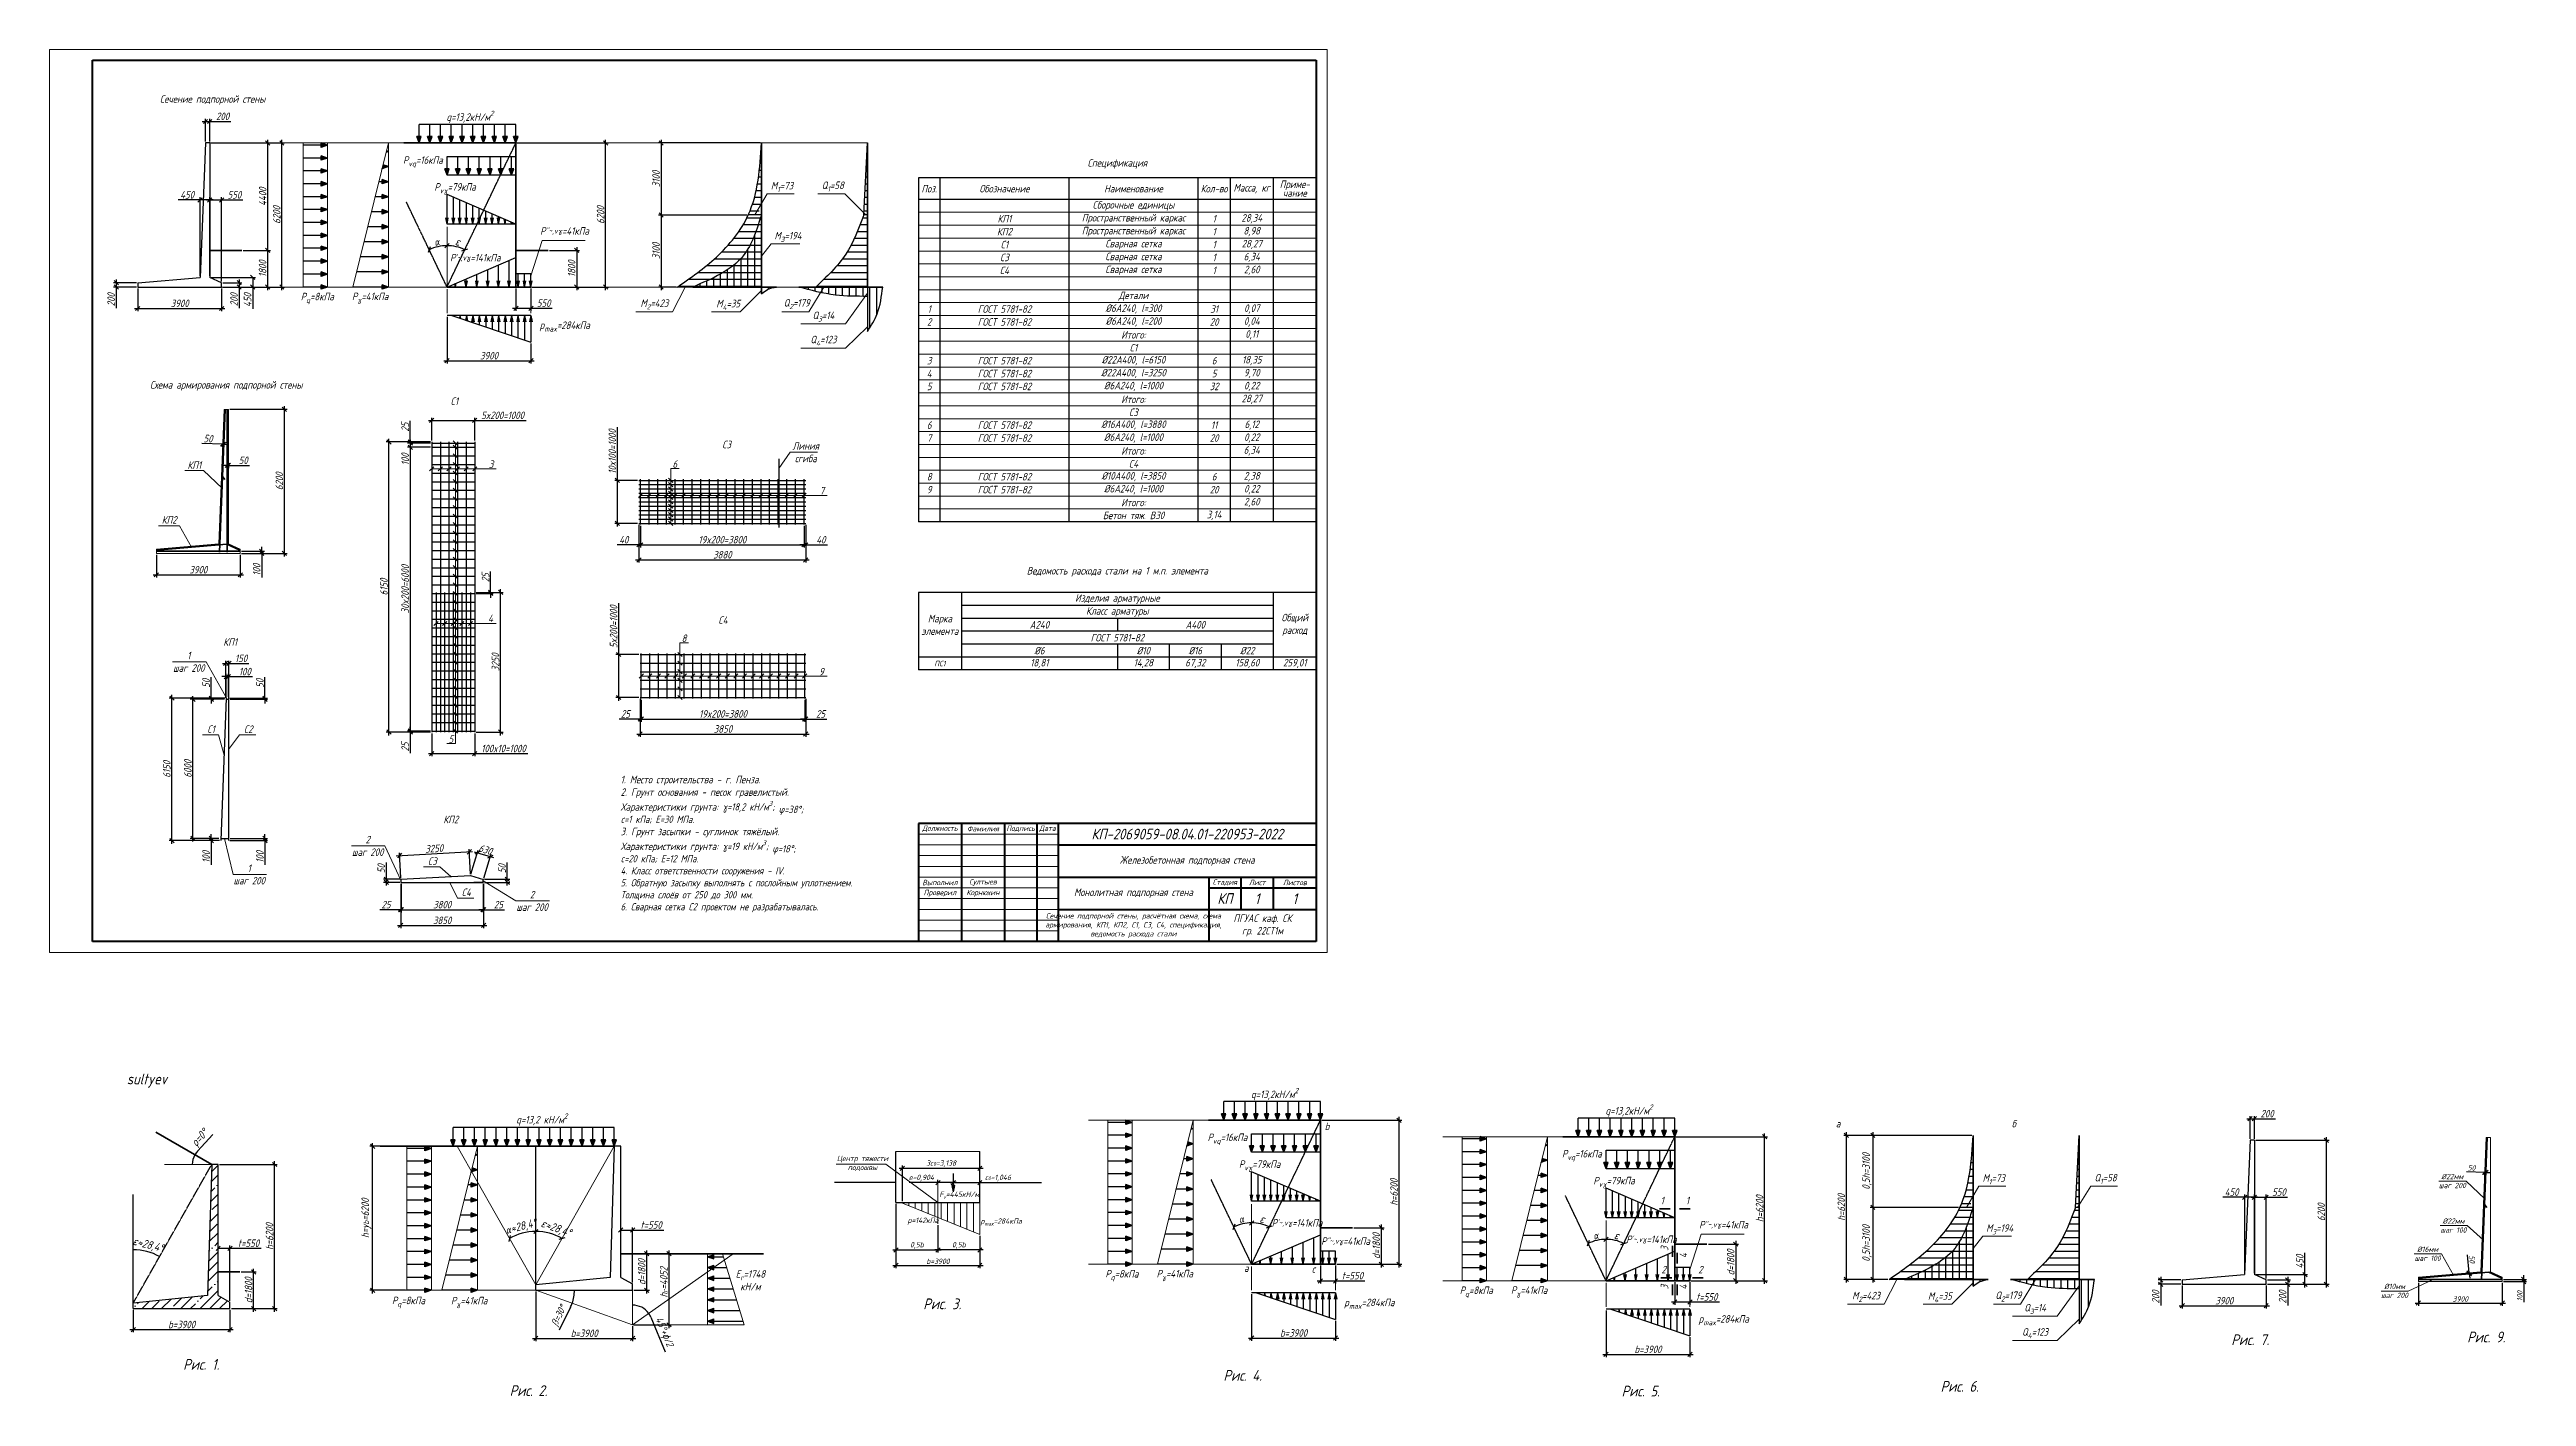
# Model space of a CAD drawing. Header units: millimetres. Extents: x -1004 to 900128, y -352756 to 107728.
# Drawn here: x 592695 to 707866, y -245644 to -182984 of the extents above; entities that cross this region are included whole.
import ezdxf

# ---------------------------------------------------------------- set-up
doc = ezdxf.new("R2010")
doc.units = ezdxf.units.MM
doc.linetypes.add('ACAD_ISO02W100', pattern=[15, 12, -3])
doc.linetypes.add('ACAD_ISO04W100', pattern=[30, 24, -3, 0, -3])
for name, color, linetype, lineweight in [('axles', 152, 'ACAD_ISO04W100', 20), ('basic', 95, 'Continuous', 30), ('frame', 173, 'Continuous', 40), ('hatch', 117, 'ACAD_ISO02W100', 25), ('hatching', 225, 'Continuous', 20), ('size', 45, 'Continuous', 20), ('text', 13, 'Continuous', 20), ('thick', 42, 'Continuous', 35), ('thin', 153, 'Continuous', 18)]:
    doc.layers.add(name, color=color, linetype=linetype, lineweight=lineweight)
doc.styles.add('Structures', font='isocpeur.ttf', dxfattribs={"width": 0.85, "oblique": 15})
doc.styles.add('structures 2.5', font='isocpeur.ttf', dxfattribs={"width": 0.85, "oblique": 15, "height": 2.5})
doc.styles.add('structures 5', font='isocpeur.ttf', dxfattribs={"width": 0.85, "oblique": 15, "height": 5})
doc.dimstyles.new('structures 3.5', dxfattribs={"dimtxt": 3.5, "dimasz": 2, "dimexe": 1.25, "dimexo": 0.625, "dimtad": 1, "dimtxsty": 'Structures', "dimblk": 'OBLIQUE', "dimcen": 2.5, "dimdle": 1.5, "dimadec": 0, "dimazin": 0, "dimtfac": 1, "dimtmove": 0, "dimatfit": 3, "dimfxl": 1, "dimarcsym": 0})
doc.dimstyles.new('structures 3.5 50', dxfattribs={"dimtxt": 3.5, "dimasz": 2, "dimexe": 1.25, "dimexo": 0.625, "dimtad": 1, "dimlfac": 0.5, "dimtxsty": 'Structures', "dimblk": 'OBLIQUE', "dimcen": 2.5, "dimdle": 1.5, "dimadec": 0, "dimazin": 0, "dimtfac": 1, "dimtmove": 0, "dimatfit": 3, "dimfxl": 1, "dimarcsym": 0})
pattern_1 = [(90, (586893.57, -245233.4), (-317.5, 0), [])]
pattern_2 = [(90, (530553.5, -199067.13), (-317.5, 0), [])]

msp = doc.modelspace()

# ---------------------------------------------------------------- texts
at = {"layer": 'text'}
for s, insert, char_height, width, attachment_point, style in [('Сечение подпорной стены', (600276.243, -185333.96), 350, 5622.78125, 5, 'Structures'), ('\\A1;q=13,2кН/м{\\H0.7x;\\S2^ ;}', (612247.955, -186120.462), 350, 2511.65502, 5, 'structures 5'), ('\\A1;P{\\H0.7x;\\S^ vq;\\H1.42857x;=16кПа}', (610054.338, -188184.59), 350, 878.35728, 5, 'structures 5'), ('Спецификация', (642344.508, -188301.817), 350, 5622.78125, 5, 'Structures'), ('\\A1;P{\\H0.7x;\\S^ vγ;\\H1.42857x;=79кПа}', (611549.138, -189434.168), 350, 878.35728, 5, 'structures 5'), ('\\A1;M{\\H0.7x;\\S^ 1;}=73', (626753.369, -189376.506), 350, 1401.58392, 5, 'structures 5'), ('\\A1;Q{\\H0.7x;\\S^ 1;}=58', (629114.125, -189357.127), 350, 1401.58392, 5, 'structures 5'), ('Поз.', (633594.508, -189457.044), 350, 1000, 5, 'Structures'), ('Обозначение', (637094.508, -189457.044), 350, 6000, 5, 'Structures'), ('Наименование', (643094.508, -189457.044), 350, 6000, 5, 'Structures'), ('Кол-во', (646844.508, -189457.044), 350, 1500, 5, 'Structures'), ('Масса, кг', (648594.508, -189457.044), 350, 2000, 5, 'Structures'), ('\\pxsm0.7;Приме-\\Pчание', (650594.508, -189457.044), 350, 2000, 5, 'Structures'), ('КП1', (637094.508, -190857.044), 350, 6000, 5, 'Structures'), ('Пространственный каркас', (643094.508, -190857.044), 350, 6000, 5, 'Structures'), ('Сборочные единицы', (643094.508, -190257.044), 350, 6000, 5, 'Structures'), ('1', (646844.508, -190857.044), 350, 1500, 5, 'Structures'), ('28,34', (648594.508, -190857.044), 350, 2000, 5, 'Structures'), ('\\A1;P{\\H0.7x;\\S"~,vγ;\\H1.42857x;=41кПа}', (616641.78, -191460.835), 350, 878.35728, 5, 'structures 5'), ('\\A1;M{\\H0.7x;\\S^ 3;}=194', (627030.505, -191703.496), 350, 1401.58392, 5, 'structures 5'), ('КП2', (637094.508, -191457.044), 350, 6000, 5, 'Structures'), ('С1', (637094.508, -192057.044), 350, 6000, 5, 'Structures'), ('Пространственный каркас', (643094.508, -191457.044), 350, 6000, 5, 'Structures'), ('Сварная сетка', (643094.508, -192057.044), 350, 6000, 5, 'Structures'), ('1', (646844.508, -191457.044), 350, 1500, 5, 'Structures'), ('1', (646844.508, -192057.044), 350, 1500, 5, 'Structures'), ('28,27', (648594.508, -192057.044), 350, 2000, 5, 'Structures'), ('8,98', (648594.508, -191457.044), 350, 2000, 5, 'Structures'), ("\\A1;P{\\H0.7x;\\S'~,vγ;\\H1.42857x;=141кПа}", (612491.272, -192704.404), 350, 878.35728, 5, 'structures 5'), ('С4', (637094.508, -193257.044), 350, 6000, 5, 'Structures'), ('С3', (637094.508, -192657.044), 350, 6000, 5, 'Structures'), ('Сварная сетка', (643094.508, -192657.044), 350, 6000, 5, 'Structures'), ('Сварная сетка', (643094.508, -193257.044), 350, 6000, 5, 'Structures'), ('1', (646844.508, -192657.044), 350, 1500, 5, 'Structures'), ('1', (646844.508, -193257.044), 350, 1500, 5, 'Structures'), ('2,60', (648594.508, -193257.044), 350, 2000, 5, 'Structures'), ('6,34', (648594.508, -192657.044), 350, 2000, 5, 'Structures'), ('\\A1;P{\\H0.7x;\\S^ q;\\H1.42857x;=8кПа}', (605143.941, -194534.883), 350, 1905.54601, 5, 'structures 5'), ('\\A1;P{\\H0.67083x;\\S^ γ;}=41кПа', (607601.929, -194521.548), 350, 1953.35942, 5, 'structures 5'), ('\\A1;M{\\H0.7x;\\S^ 2;}=423', (620820.166, -194842.741), 350, 1514.96707, 5, 'structures 5'), ('\\A1;M{\\H0.7x;\\S^ 4;}=35', (624250.505, -194860.753), 350, 1401.58392, 5, 'structures 5'), ('\\A1;Q{\\H0.7x;\\S^ 2;}=179', (627436.627, -194827.127), 350, 1401.58392, 5, 'structures 5'), ('Детали', (643094.508, -194457.044), 350, 6000, 5, 'Structures'), ('\\A1;p{\\H0.7x;\\S^ max;}=284кПа', (616649.599, -195868.312), 350, 1724.15503, 5, 'structures 5'), ('\\A1;\\pxt3;Q{\\H0.7x;\\S^ 3;}=14', (628678.619, -195405.94), 350, 1401.58392, 5, 'structures 5'), ('2', (633594.508, -195657.044), 350, 1000, 5, 'Structures'), ('1', (633594.508, -195057.044), 350, 1000, 5, 'Structures'), ('ГОСТ 5781-82', (637094.508, -195057.044), 350, 6000, 5, 'Structures'), ('ГОСТ 5781-82', (637094.508, -195657.044), 350, 6000, 5, 'Structures'), ('%%C6А240, l=300', (643094.508, -195057.044), 350, 6000, 5, 'Structures'), ('%%C6А240, l=200', (643094.508, -195657.044), 350, 6000, 5, 'Structures'), ('20', (646844.508, -195657.044), 350, 1500, 5, 'Structures'), ('31', (646844.508, -195057.044), 350, 1500, 5, 'Structures'), ('0,04', (648594.508, -195657.044), 350, 2000, 5, 'Structures'), ('0,07', (648594.508, -195057.044), 350, 2000, 5, 'Structures'), ('\\A1;\\pxt3;Q{\\H0.7x;\\S^ 4;}=123', (628678.619, -196533.654), 350, 1401.58392, 5, 'structures 5'), ('Итого:', (643094.508, -196257.044), 350, 6000, 5, 'Structures'), ('С1', (643094.508, -196857.044), 350, 6000, 5, 'Structures'), ('0,11', (648594.508, -196257.044), 350, 2000, 5, 'Structures'), ('3', (633594.508, -197457.044), 350, 1000, 5, 'Structures'), ('4', (633594.508, -198057.044), 350, 1000, 5, 'Structures'), ('ГОСТ 5781-82', (637094.508, -197457.044), 350, 6000, 5, 'Structures'), ('ГОСТ 5781-82', (637094.508, -198057.044), 350, 6000, 5, 'Structures'), ('%%C22А400, l=3250', (643094.508, -198057.044), 350, 6000, 5, 'Structures'), ('%%C22А400, l=6150', (643094.508, -197457.044), 350, 6000, 5, 'Structures'), ('5', (646844.508, -198057.044), 350, 1500, 5, 'Structures'), ('6', (646844.508, -197457.044), 350, 1500, 5, 'Structures'), ('18,35', (648594.508, -197457.044), 350, 2000, 5, 'Structures'), ('9,70', (648594.508, -198057.044), 350, 2000, 5, 'Structures'), ('Схема армирования подпорной стены', (600911.159, -198631.49), 350, 7305.86435, 5, 'Structures'), ('С1', (611518.276, -199343.875), 350, 793.67855, 5, 'Structures'), ('5', (633594.508, -198657.044), 350, 1000, 5, 'Structures'), ('ГОСТ 5781-82', (637094.508, -198657.044), 350, 6000, 5, 'Structures'), ('%%C6А240, l=1000', (643094.508, -198657.044), 350, 6000, 5, 'Structures'), ('Итого:', (643094.508, -199257.044), 350, 6000, 5, 'Structures'), ('32', (646844.508, -198657.044), 350, 1500, 5, 'Structures'), ('28,27', (648594.508, -199257.044), 350, 2000, 5, 'Structures'), ('0,22', (648594.508, -198657.044), 350, 2000, 5, 'Structures'), ('6', (633594.508, -200457.044), 350, 1000, 5, 'Structures'), ('ГОСТ 5781-82', (637094.508, -200457.044), 350, 6000, 5, 'Structures'), ('%%C16А400, l=3880', (643094.508, -200457.044), 350, 6000, 5, 'Structures'), ('С3', (643094.508, -199857.044), 350, 6000, 5, 'Structures'), ('11', (646844.508, -200457.044), 350, 1500, 5, 'Structures'), ('6,12', (648594.508, -200457.044), 350, 2000, 5, 'Structures'), ('С3', (624177.944, -201357.044), 350, 793.67855, 5, 'Structures'), ('Линия \\Pсгиба', (627856.586, -201716.098), 350, 1343.47738, 5, 'Structures'), ('7', (633594.508, -201057.044), 350, 1000, 5, 'Structures'), ('ГОСТ 5781-82', (637094.508, -201057.044), 350, 6000, 5, 'Structures'), ('%%C6А240, l=1000', (643094.508, -201057.044), 350, 6000, 5, 'Structures'), ('Итого:', (643094.508, -201657.044), 350, 6000, 5, 'Structures'), ('20', (646844.508, -201057.044), 350, 1500, 5, 'Structures'), ('6,34', (648594.508, -201657.044), 350, 2000, 5, 'Structures'), ('0,22', (648594.508, -201057.044), 350, 2000, 5, 'Structures'), ('КП1', (599427.285, -202319.389), 350, 793.67855, 5, 'Structures'), ('3', (613226.14, -202274.59), 350, 793.67855, 5, 'Structures'), ('6', (621766.469, -202268.827), 350, 350, 5, 'Structures'), ('8', (633594.508, -202857.044), 350, 1000, 5, 'Structures'), ('ГОСТ 5781-82', (637094.508, -202857.044), 350, 6000, 5, 'Structures'), ('%%C10А400, l=3850', (643094.508, -202857.044), 350, 6000, 5, 'Structures'), ('С4', (643094.508, -202257.044), 350, 6000, 5, 'Structures'), ('6', (646844.508, -202857.044), 350, 1500, 5, 'Structures'), ('2,38', (648594.508, -202857.044), 350, 2000, 5, 'Structures'), ('7', (628610.484, -203506.506), 350, 793.67855, 5, 'Structures'), ('9', (633594.508, -203457.044), 350, 1000, 5, 'Structures'), ('ГОСТ 5781-82', (637094.508, -203457.044), 350, 6000, 5, 'Structures'), ('%%C6А240, l=1000', (643094.508, -203457.044), 350, 6000, 5, 'Structures'), ('20', (646844.508, -203457.044), 350, 1500, 5, 'Structures'), ('2,60', (648594.508, -204057.044), 350, 2000, 5, 'Structures'), ('0,22', (648594.508, -203457.044), 350, 2000, 5, 'Structures'), ('КП2', (598258.235, -204864.615), 350, 793.67855, 5, 'Structures'), ('Бетон тяж. B30', (643094.508, -204657.044), 350, 6000, 5, 'Structures'), ('Итого:', (643094.508, -204057.044), 350, 6000, 5, 'Structures'), ('3,14', (646844.508, -204657.044), 350, 1500, 5, 'Structures'), ('Ведомость расхода стали на 1 м.п. элемента', (642344.508, -207279.527), 350, 9598.9197, 5, 'Structures'), ('Изделия арматурные', (642344.508, -208547.044), 350, 14500, 5, 'Structures'), ('4', (613198.512, -209449.361), 350, 793.67855, 5, 'Structures'), ('С4', (624007.944, -209526.058), 350, 793.67855, 5, 'Structures'), ('Марка элемента', (634094.508, -209747.044), 350, 2000, 5, 'Structures'), ('А240', (638719.508, -209747.044), 350, 7250, 5, 'Structures'), ('Класс арматуры', (642344.508, -209147.044), 350, 14500, 5, 'Structures'), ('А400', (645969.508, -209747.044), 350, 7250, 5, 'Structures'), ('Общий расход', (650594.508, -209747.044), 350, 2000, 5, 'Structures'), ('КП1', (601092.243, -210549.91), 350, 793.67855, 5, 'Structures'), ('8', (622196.469, -210370.912), 350, 350, 5, 'Structures'), ('ГОСТ 5781-82', (642344.508, -210347.044), 350, 14500, 5, 'Structures'), ('1\\Pшаг 200', (599168.935, -211467.005), 350, 2180.48095, 5, 'Structures'), ('9', (628584.306, -211922.893), 350, 793.67855, 5, 'Structures'), ('ПС1', (634094.508, -211547.044), 250, 2000, 5, 'Structures'), ('18,81', (638719.508, -211547.044), 350, 7250, 5, 'Structures'), ('%%C6', (638719.508, -210947.044), 350, 7250, 5, 'Structures'), ('14,28', (643552.508, -211547.044), 350, 2416, 5, 'Structures'), ('%%C10', (643552.508, -210947.044), 350, 2416, 5, 'Structures'), ('67,32', (645968.508, -211547.044), 350, 2416, 5, 'Structures'), ('%%C16', (645968.508, -210947.044), 350, 2416, 5, 'Structures'), ('158,60', (648385.508, -211547.044), 350, 2416, 5, 'Structures'), ('%%C22', (648385.508, -210947.044), 350, 2416, 5, 'Structures'), ('259,01', (650594.508, -211547.044), 350, 2000, 5, 'Structures'), ('С1', (600204.698, -214600.36), 350, 793.67855, 5, 'Structures'), ('С2', (601934.907, -214600.36), 350, 793.67855, 5, 'Structures'), ('5', (611355.191, -215065.523), 350, 350, 5, 'Structures'), ('\\A1;1. Место строительства - г. Пенза.\\P2. Грунт основания - песок гравелистый.\\PХарактеристики грунта: {\\H0.95833x;γ=18,2 кН/м\\H0.7x;\\S3^ ;\\H1.42857x;; \\A0;φ=38%%D; \\Pc=1 кПа; E=30 МПа.\\P}3. Грунт засыпки - суглинок тяжёлый.\\PХарактеристики грунта: {\\H0.95833x;γ=19 кН/м\\H0.7x;\\S3^ ;\\H1.42857x;; \\A0;φ=18%%D; \\Pc=20 кПа; E=12 МПа.\\P4. Класс ответственности сооружения - IV.\\P5. Обратную засыпку выполнять с послойным уплотнением. Толщина слоёв от 250 до 300 мм.\\P6. Сварная сетка С2 проектом не разрабатывалась.}', (619248.151, -219945.335), 350, 9693.35693, 4, 'Structures'), ('КП2', (611354.157, -218801.018), 350, 793.67855, 5, 'Structures'), ('2\\Pшаг 200', (607488.886, -220029.909), 350, 2180.48095, 5, 'Structures'), ('Должность', (634094.508, -219233.646), 250, 1859.40606, 5, 'structures 2.5'), ('Фамилия', (636094.508, -219233.646), 250, 1812.24194, 5, 'structures 2.5'), ('Подпись', (637844.508, -219233.646), 250, 1359.18156, 5, 'structures 2.5'), ('Дата', (639094.508, -219233.646), 250, 882.53911, 5, 'structures 2.5'), ('КП-2069059-08.04.01-220953-2022', (645594.508, -219483.646), 500, 11741.42873, 5, 'structures 2.5'), ('1\\Pшаг 200', (601978.146, -221359.049), 350, 2180.48095, 5, 'Structures'), ('С3', (610495.135, -220740.783), 350, 793.67855, 5, 'Structures'), ('Железобетонная подпорная стена', (645594.508, -220733.646), 350, 12000, 5, 'Structures'), ('С4', (612074.688, -222188.726), 350, 793.67855, 5, 'Structures'), ('2\\Pшаг 200', (615132.754, -222587.905), 350, 2180.48095, 5, 'Structures'), ('Выполнил', (634094.508, -221733.646), 250, 1859.40647, 5, 'structures 2.5'), ('Проверил', (634094.508, -222233.646), 250, 1882.98853, 5, 'structures 2.5'), ('Корнюхин', (636094.508, -222233.646), 250, 2000, 5, 'Structures'), ('Султыев', (636094.508, -221733.646), 250, 2000, 5, 'Structures'), ('Монолитная подпорная стена', (643094.508, -222233.646), 350, 7000, 5, 'Structures'), ('Стадия', (647344.508, -221733.646), 250, 1352.9954, 5, 'structures 2.5'), ('КП', (647344.508, -222483.646), 500, 1329.52177, 5, 'structures 2.5'), ('Лист', (648844.508, -221733.646), 250, 1306.04815, 5, 'structures 2.5'), ('1', (648844.508, -222483.646), 500, 1376.46862, 5, 'structures 2.5'), ('Листов', (650594.508, -221733.646), 250, 1733.57299, 5, 'structures 2.5'), ('1', (650594.508, -222483.646), 500, 1780.52024, 5, 'structures 2.5'), ('Сечение подпорной стены, расчётная схема, схема армирования, КП1, КП2, С1, С3, С4, спецификация, ведомость расхода стали', (643094.508, -223733.646), 250, 6914.26293, 5, 'structures 2.5'), ('ПГУАС каф. СК \\Pгр. 22СТ1м', (649094.508, -223733.646), 350, 4533.45828, 5, 'structures 2.5'), ('sultyev', (597223.378, -230947.853), 500, 2515.89751, 5, 'structures 5'), ('\\A1;q=13,2кН/м{\\H0.7x;\\S2^ ;}', (649660.202, -231581.272), 350, 2511.65502, 5, 'structures 5'), ('\\A1;q=13,2 кН/м{\\H0.7x;\\S2^ ;}', (615588.386, -232762.195), 350, 3223.04031, 5, 'structures 5'), ('\\A1;q=13,2кН/м{\\H0.7x;\\S2^ ;}', (666138.343, -232347.071), 350, 2511.65502, 5, 'structures 5'), ('\\A1;P{\\H0.7x;\\S^ vq;\\H1.42857x;=16кПа}', (647466.585, -233645.401), 350, 878.35728, 5, 'structures 5'), ('\\A1;b', (652093.218, -233079.458), 350, 350, 5, 'structures 5'), ('\\A1;а', (675860.079, -232953.604), 350, 361.79272, 5, 'structures 5'), ('\\A1;б', (684030.079, -232953.604), 350, 361.79272, 5, 'structures 5'), ('\\A1;Центр тяжести подошвы', (630496.48, -234799.216), 250, 2558.84936, 5, 'structures 5'), ('\\A1;P{\\H0.7x;\\S^ vγ;\\H1.42857x;=79кПа}', (648961.385, -234894.978), 350, 878.35728, 5, 'structures 5'), ('\\A1;P{\\H0.7x;\\S^ vq;\\H1.42857x;=16кПа}', (663944.726, -234411.2), 350, 878.35728, 5, 'structures 5'), ('\\A1;P{\\H0.7x;\\S^ vγ;\\H1.42857x;=79кПа}', (665439.526, -235660.777), 350, 878.35728, 5, 'structures 5'), ('\\A1;M{\\H0.7x;\\S^ 1;}=73', (683093.429, -235542.794), 350, 1401.58392, 5, 'structures 5'), ('\\A1;Q{\\H0.7x;\\S^ 1;}=58', (688294.357, -235523.415), 350, 1401.58392, 5, 'structures 5'), ('%%C22мм\\Pшаг 200', (704418.019, -235620.866), 250, 1504.43531, 5, 'Structures'), ('\\A1;F{\\H0.7x;\\S^ v;}=445кН/м', (634996.819, -236282.401), 250, 1992.91099, 5, 'structures 5'), ('\\A1;1', (667680.966, -236527.102), 350, 350, 5, 'structures 5'), ('\\A1;1', (668853.215, -236527.102), 350, 350, 5, 'structures 5'), ('\\A1;p=142кПа', (633307.766, -237486.42), 250, 1273.24932, 5, 'structures 5'), ('\\A1;p{\\H0.7x;\\S^ max;}=284кПа', (636941.842, -237527.803), 250, 1724.15503, 5, 'structures 5'), ("\\A1;P{\\H0.7x;\\S'~,vγ;\\H1.42857x;=141кПа}", (650699.244, -237603.347), 350, 878.35728, 5, 'structures 5'), ('\\A1;P{\\H0.7x;\\S"~,vγ;\\H1.42857x;=41кПа}', (652957.402, -238453.511), 350, 878.35728, 5, 'structures 5'), ("\\A1;P{\\H0.7x;\\S'~,vγ;\\H1.42857x;=141кПа}", (667177.386, -238369.146), 350, 878.35728, 5, 'structures 5'), ('\\A1;P{\\H0.7x;\\S"~,vγ;\\H1.42857x;=41кПа}', (670532.168, -237687.445), 350, 878.35728, 5, 'structures 5'), ('\\A1;M{\\H0.7x;\\S^ 3;}=194', (683370.565, -237869.784), 350, 1401.58392, 5, 'structures 5'), ('%%C22мм\\Pшаг 100', (704470.237, -237692.533), 250, 1504.43531, 5, 'Structures'), ('%%C16мм\\Pшаг 100', (703270.237, -239002.533), 250, 1504.43531, 5, 'Structures'), ('\\A1;E{\\H0.7x;\\S^ r;\\H1.42857x;=1748\\PкН/м}', (625285.216, -240237.7), 350, 301.91968, 5, 'structures 5'), ('\\A1;P{\\H0.7x;\\S^ q;\\H1.42857x;=8кПа}', (642556.188, -239995.694), 350, 1905.54601, 5, 'structures 5'), ('\\A1;P{\\H0.67083x;\\S^ γ;}=41кПа', (645014.176, -239982.358), 350, 1953.35942, 5, 'structures 5'), ('\\A1;a', (648339.937, -239672.421), 350, 350, 5, 'structures 5'), ('\\A1;c', (651466.799, -239712.838), 350, 350, 5, 'structures 5'), ('\\A1;P{\\H0.7x;\\S^ q;\\H1.42857x;=8кПа}', (659034.329, -240761.493), 350, 1905.54601, 5, 'structures 5'), ('\\A1;P{\\H0.67083x;\\S^ γ;}=41кПа', (661492.317, -240748.157), 350, 1953.35942, 5, 'structures 5'), ('\\A1;2', (667747.437, -239742.888), 350, 350, 5, 'structures 5'), ('\\A1;2', (669456.464, -239742.888), 350, 350, 5, 'structures 5'), ('%%C10мм\\Pшаг 200', (701730.237, -240732.533), 250, 1504.43531, 5, 'Structures'), ('\\A1;P{\\H0.7x;\\S^ q;\\H1.42857x;=8кПа}', (609385.917, -241236.905), 350, 3024.47964, 5, 'structures 5'), ('\\A1;P{\\H0.67083x;\\S^ γ;}=41кПа', (612206.01, -241237.754), 350, 2245.88885, 5, 'structures 5'), ('Рис. 3.', (634202.719, -241335.279), 500, 2515.89751, 5, 'structures 5'), ('\\A1;p{\\H0.7x;\\S^ max;}=284кПа', (654061.846, -241329.123), 350, 1724.15503, 5, 'structures 5'), ('\\A1;p{\\H0.7x;\\S^ max;}=284кПа', (670539.987, -242094.922), 350, 1724.15503, 5, 'structures 5'), ('\\A1;M{\\H0.7x;\\S^ 2;}=423', (677160.226, -241009.029), 350, 1514.96707, 5, 'structures 5'), ('\\A1;M{\\H0.7x;\\S^ 4;}=35', (680590.565, -241027.041), 350, 1401.58392, 5, 'structures 5'), ('\\A1;Q{\\H0.7x;\\S^ 2;}=179', (683776.687, -240993.415), 350, 1401.58392, 5, 'structures 5'), ('\\A1;\\pxt3;Q{\\H0.7x;\\S^ 3;}=14', (685018.679, -241572.228), 350, 1401.58392, 5, 'structures 5'), ('\\A1;\\pxt3;Q{\\H0.7x;\\S^ 4;}=123', (685018.679, -242699.942), 350, 1401.58392, 5, 'structures 5'), ('Рис. 7.', (695020.609, -243004.606), 500, 2515.89751, 5, 'structures 5'), ('Рис. 9.', (705998.468, -242875.676), 500, 2515.89751, 5, 'structures 5'), ('Рис. 1.', (599747.749, -244150.424), 500, 2515.89751, 5, 'structures 5'), ('Рис. 2.', (614965.284, -245370.546), 500, 2515.89751, 5, 'structures 5'), ('Рис. 4.', (648170.904, -244662.655), 500, 2515.89751, 5, 'structures 5'), ('Рис. 5.', (666678.437, -245394.183), 500, 2515.89751, 5, 'structures 5'), ('Рис. 6.', (681510.079, -245173.604), 500, 2515.89751, 5, 'structures 5')]:
    msp.add_mtext(s, dxfattribs=dict(at, insert=insert, char_height=char_height, width=width, attachment_point=attachment_point, style=style))
at = {"layer": 'text', "char_height": 350, "width": 350, "attachment_point": 5, "rotation": 90, "style": 'structures 5'}
for s, insert in [('\\A1;3', (667784.729, -238766.501)), ('\\A1;4', (668662.158, -239094.563)), ('\\A1;3', (667784.729, -240553.493)), ('\\A1;4', (668662.158, -240556.622))]:
    msp.add_mtext(s, dxfattribs=dict(at, insert=insert))

# ---------------------------------------------------------------- blocks, each defined once
blk = doc.blocks.new('*D1042')
at = {"layer": 'Defpoints', "color": 0, "transparency": 16777216}
for p in [(600235, -234853), (596585, -236243), (597422, -238963), (596585, -241303), (596585, -241303)]:
    blk.add_point(p, dxfattribs=at)
at = {"layer": 'size', "color": 0, "lineweight": -2, "transparency": 16777216}
blk.add_arc((596585, -241303), 2486, 60.49485, 90, dxfattribs=at)
at = {"layer": 'size', "color": 0, "transparency": 16777216, "insert": (597271, -238614), "char_height": 350, "attachment_point": 5, "rotation": 345.68725, "style": 'Structures'}
blk.add_mtext('{\\H1.08333x;ε≈28,4%%D}', dxfattribs=at)
blk = doc.blocks.new('_None')
blk = doc.blocks.new('_Oblique')
at = {"color": 0, "linetype": 'ByBlock', "lineweight": -2}
blk.add_line((-0.5, -0.5), (0.5, 0.5), dxfattribs=at)
blk = doc.blocks.new('*D1043')
at = {"layer": 'Defpoints', "color": 0, "transparency": 16777216}
for p in [(596585, -241553), (601085, -241553), (601085, -242534)]:
    blk.add_point(p, dxfattribs=at)
at = {"layer": 'size', "color": 0, "lineweight": -2, "transparency": 16777216}
for p, q in [((596585, -241616), (596585, -242659)), ((601085, -241616), (601085, -242659)), ((596435, -242534), (601235, -242534))]:
    blk.add_line(p, q, dxfattribs=at)
at = {"layer": 'size', "color": 0, "lineweight": -2, "transparency": 16777216, "xscale": 200, "yscale": 200, "zscale": 200, "rotation": 180}
blk.add_blockref('_Oblique', (596585, -242534), dxfattribs=at)
at = {"layer": 'size', "color": 0, "lineweight": -2, "transparency": 16777216, "xscale": 200, "yscale": 200, "zscale": 200}
blk.add_blockref('_Oblique', (601085, -242534), dxfattribs=at)
at = {"layer": 'size', "color": 0, "transparency": 16777216, "insert": (598835, -242297), "char_height": 350, "attachment_point": 5, "style": 'Structures'}
blk.add_mtext('b=3900', dxfattribs=at)
blk = doc.blocks.new('*D1044')
at = {"layer": 'Defpoints', "color": 0, "transparency": 16777216}
for p in [(601535, -239853), (602183, -239853), (601085, -241553)]:
    blk.add_point(p, dxfattribs=at)
at = {"layer": 'size', "color": 0, "lineweight": -2, "transparency": 16777216}
for p, q in [((601598, -239853), (602308, -239853)), ((602183, -241703), (602183, -239703)), ((601148, -241553), (602308, -241553))]:
    blk.add_line(p, q, dxfattribs=at)
at = {"layer": 'size', "color": 0, "lineweight": -2, "transparency": 16777216, "xscale": 200, "yscale": 200, "zscale": 200}
for p, rotation in [((602183, -239853), 90), ((602183, -241553), 270)]:
    blk.add_blockref('_Oblique', p, dxfattribs=dict(at, rotation=rotation))
at = {"layer": 'size', "color": 0, "transparency": 16777216, "insert": (601946, -240703), "char_height": 350, "attachment_point": 5, "rotation": 90, "style": 'Structures'}
blk.add_mtext('d=1800', dxfattribs=at)
blk = doc.blocks.new('*D1045')
at = {"layer": 'Defpoints', "color": 0, "transparency": 16777216}
for p in [(600535, -234853), (603160, -234853), (601085, -241553)]:
    blk.add_point(p, dxfattribs=at)
at = {"layer": 'size', "color": 0, "lineweight": -2, "transparency": 16777216}
for p, q in [((600598, -234853), (603285, -234853)), ((603160, -241703), (603160, -234703)), ((601148, -241553), (603285, -241553))]:
    blk.add_line(p, q, dxfattribs=at)
at = {"layer": 'size', "color": 0, "lineweight": -2, "transparency": 16777216, "xscale": 200, "yscale": 200, "zscale": 200}
for p, rotation in [((603160, -234853), 90), ((603160, -241553), 270)]:
    blk.add_blockref('_Oblique', p, dxfattribs=dict(at, rotation=rotation))
at = {"layer": 'size', "color": 0, "transparency": 16777216, "insert": (602923, -238203), "char_height": 350, "width": 1317.03, "attachment_point": 5, "rotation": 90, "style": 'Structures'}
blk.add_mtext('h=6200', dxfattribs=at)
blk = doc.blocks.new('*D1046')
at = {"layer": 'Defpoints', "color": 0, "transparency": 16777216}
for p in [(600535, -238751), (600535, -239853), (601085, -241253)]:
    blk.add_point(p, dxfattribs=at)
at = {"layer": 'size', "color": 0, "lineweight": -2, "transparency": 16777216}
for p, q in [((600535, -239791), (600535, -238626)), ((600535, -238751), (601235, -238751)), ((601085, -241191), (601085, -238626)), ((601085, -238751), (602531, -238751))]:
    blk.add_line(p, q, dxfattribs=at)
at = {"layer": 'size', "color": 0, "lineweight": -2, "transparency": 16777216, "xscale": 200, "yscale": 200, "zscale": 200, "rotation": 180}
blk.add_blockref('_Oblique', (600535, -238751), dxfattribs=at)
at = {"layer": 'size', "color": 0, "lineweight": -2, "transparency": 16777216, "xscale": 200, "yscale": 200, "zscale": 200}
blk.add_blockref('_Oblique', (601085, -238751), dxfattribs=at)
at = {"layer": 'size', "color": 0, "transparency": 16777216, "insert": (601945, -238514), "char_height": 350, "attachment_point": 5, "style": 'Structures'}
blk.add_mtext('t=550', dxfattribs=at)
blk = doc.blocks.new('*D1047')
at = {"layer": 'Defpoints', "color": 0, "transparency": 16777216}
for p in [(597637, -233353), (598035, -234853), (599343, -234696), (600235, -234853), (600235, -234853)]:
    blk.add_point(p, dxfattribs=at)
at = {"layer": 'size', "color": 0, "lineweight": -2, "transparency": 16777216}
blk.add_line((599569, -234239), (600289, -233458), dxfattribs=at)
for start, end in [(150, 180), (137.32643, 150)]:
    blk.add_arc((600235, -234853), 906, start, end, dxfattribs=at)
at = {"layer": 'size', "color": 0, "transparency": 16777216, "insert": (599702, -233639), "char_height": 350, "attachment_point": 5, "rotation": 47.32643, "style": 'Structures'}
blk.add_mtext('{\\H1.08333x;ρ=0%%D}', dxfattribs=at)
blk = doc.blocks.new('*D1049')
at = {"layer": 'Defpoints', "color": 0, "transparency": 16777216}
for p in [(615306, -234004), (618956, -234004), (615731, -238005), (615306, -240454), (615306, -240454)]:
    blk.add_point(p, dxfattribs=at)
at = {"layer": 'size', "color": 0, "lineweight": -2, "transparency": 16777216}
blk.add_arc((615306, -240454), 2486, 60.49485, 90, dxfattribs=at)
at = {"layer": 'size', "color": 0, "lineweight": -2, "transparency": 16777216, "xscale": 200, "yscale": 200, "zscale": 200}
for p, rotation in [((615306, -237969), 180.0000000000001), ((616530, -238291), 330.4948485991382)]:
    blk.add_blockref('_Oblique', p, dxfattribs=dict(at, rotation=rotation))
at = {"layer": 'size', "color": 0, "transparency": 16777216, "insert": (616240, -237841), "char_height": 350, "attachment_point": 5, "rotation": 340.3299, "style": 'Structures'}
blk.add_mtext('{\\H1.08333x;ε≈28,4%%D}', dxfattribs=at)
blk = doc.blocks.new('*D1050')
at = {"layer": 'Defpoints', "color": 0, "transparency": 16777216}
for p in [(615306, -240704), (619806, -242311), (619806, -242940)]:
    blk.add_point(p, dxfattribs=at)
at = {"layer": 'size', "color": 0, "lineweight": -2, "transparency": 16777216}
for p, q in [((615306, -240767), (615306, -243065)), ((615156, -242940), (619956, -242940)), ((619806, -242374), (619806, -243065))]:
    blk.add_line(p, q, dxfattribs=at)
at = {"layer": 'size', "color": 0, "lineweight": -2, "transparency": 16777216, "xscale": 200, "yscale": 200, "zscale": 200, "rotation": 180}
blk.add_blockref('_Oblique', (615306, -242940), dxfattribs=at)
at = {"layer": 'size', "color": 0, "lineweight": -2, "transparency": 16777216, "xscale": 200, "yscale": 200, "zscale": 200}
blk.add_blockref('_Oblique', (619806, -242940), dxfattribs=at)
at = {"layer": 'size', "color": 0, "transparency": 16777216, "insert": (617556, -242703), "char_height": 350, "attachment_point": 5, "style": 'Structures'}
blk.add_mtext('b=3900', dxfattribs=at)
blk = doc.blocks.new('*D1051')
at = {"layer": 'Defpoints', "color": 0, "transparency": 16777216}
for p in [(619256, -239004), (620466, -239004), (619806, -240704)]:
    blk.add_point(p, dxfattribs=at)
at = {"layer": 'size', "color": 0, "lineweight": -2, "transparency": 16777216}
for p, q in [((619318, -239004), (620591, -239004)), ((620466, -240854), (620466, -238854)), ((619868, -240704), (620591, -240704))]:
    blk.add_line(p, q, dxfattribs=at)
at = {"layer": 'size', "color": 0, "lineweight": -2, "transparency": 16777216, "xscale": 200, "yscale": 200, "zscale": 200}
for p, rotation in [((620466, -239004), 90), ((620466, -240704), 270)]:
    blk.add_blockref('_Oblique', p, dxfattribs=dict(at, rotation=rotation))
at = {"layer": 'size', "color": 0, "transparency": 16777216, "insert": (620228, -239854), "char_height": 350, "attachment_point": 5, "rotation": 90, "style": 'Structures'}
blk.add_mtext('d=1800', dxfattribs=at)
blk = doc.blocks.new('*D1052')
at = {"layer": 'Defpoints', "color": 0, "transparency": 16777216}
for p in [(619256, -237902), (619256, -239004), (619806, -240404)]:
    blk.add_point(p, dxfattribs=at)
at = {"layer": 'size', "color": 0, "lineweight": -2, "transparency": 16777216}
for p, q in [((619256, -238942), (619256, -237777)), ((619256, -237902), (619956, -237902)), ((619806, -240342), (619806, -237777)), ((619806, -237902), (621251, -237902))]:
    blk.add_line(p, q, dxfattribs=at)
at = {"layer": 'size', "color": 0, "lineweight": -2, "transparency": 16777216, "xscale": 200, "yscale": 200, "zscale": 200, "rotation": 180}
blk.add_blockref('_Oblique', (619256, -237902), dxfattribs=at)
at = {"layer": 'size', "color": 0, "lineweight": -2, "transparency": 16777216, "xscale": 200, "yscale": 200, "zscale": 200}
blk.add_blockref('_Oblique', (619806, -237902), dxfattribs=at)
at = {"layer": 'size', "color": 0, "transparency": 16777216, "insert": (620666, -237665), "char_height": 350, "attachment_point": 5, "style": 'Structures'}
blk.add_mtext('t=550', dxfattribs=at)
blk = doc.blocks.new('*D1053')
at = {"layer": 'Defpoints', "color": 0, "transparency": 16777216}
for p in [(621334, -239004), (619806, -242311), (621495, -242311)]:
    blk.add_point(p, dxfattribs=at)
at = {"layer": 'size', "color": 0, "lineweight": -2, "transparency": 16777216}
for p, q in [((621396, -239004), (621620, -239004)), ((621495, -238854), (621495, -242461)), ((619868, -242311), (621620, -242311))]:
    blk.add_line(p, q, dxfattribs=at)
at = {"layer": 'size', "color": 0, "lineweight": -2, "transparency": 16777216, "xscale": 200, "yscale": 200, "zscale": 200}
for p, rotation in [((621495, -239004), 90), ((621495, -242311), 270)]:
    blk.add_blockref('_Oblique', p, dxfattribs=dict(at, rotation=rotation))
at = {"layer": 'size', "color": 0, "transparency": 16777216, "insert": (621257, -240331), "char_height": 350, "attachment_point": 5, "rotation": 90, "style": 'Structures'}
blk.add_mtext('h{\\H0.7x;\\S^ r;}=4052', dxfattribs=at)
blk = doc.blocks.new('*D1054')
at = {"layer": 'Defpoints', "color": 0, "transparency": 16777216}
for p in [(615306, -240704), (615306, -240704), (619806, -240704), (617088, -240909), (619806, -242312)]:
    blk.add_point(p, dxfattribs=at)
at = {"layer": 'size', "color": 0, "lineweight": -2, "transparency": 16777216}
blk.add_line((616918, -241492), (616398, -242555), dxfattribs=at)
for start, end in [(340.33589, 0), (333.9455, 340.33589)]:
    blk.add_arc((615306, -240704), 1794, start, end, dxfattribs=at)
at = {"layer": 'size', "color": 0, "transparency": 16777216, "insert": (616406, -241900), "char_height": 350, "attachment_point": 5, "rotation": 63.9455, "style": 'Structures'}
blk.add_mtext('{\\H0.95833x;β=30%%D}', dxfattribs=at)
blk = doc.blocks.new('*D1055')
at = {"layer": 'Defpoints', "color": 0, "transparency": 16777216}
for p in [(624485, -239004), (619806, -240704), (620094, -241439), (619806, -242312), (619806, -242312)]:
    blk.add_point(p, dxfattribs=at)
at = {"layer": 'size', "color": 0, "lineweight": -2, "transparency": 16777216}
blk.add_line((620654, -241957), (621327, -243560), dxfattribs=at)
for start, end in [(35.25861, 90), (22.7695, 35.25861)]:
    blk.add_arc((619806, -242312), 919, start, end, dxfattribs=at)
at = {"layer": 'size', "color": 0, "transparency": 16777216, "insert": (621256, -242647), "char_height": 350, "attachment_point": 5, "rotation": 292.7695, "style": 'Structures'}
blk.add_mtext('45%%D+{\\H0.95833x;ϕ/2}', dxfattribs=at)
blk = doc.blocks.new('*D1048')
at = {"layer": 'Defpoints', "color": 0, "transparency": 16777216}
for p in [(611656, -234004), (615306, -235394), (614469, -238114), (615306, -240454), (615306, -240454)]:
    blk.add_point(p, dxfattribs=at)
at = {"layer": 'size', "color": 0, "lineweight": -2, "transparency": 16777216}
blk.add_arc((615306, -240454), 2486, 90, 119.50515, dxfattribs=at)
at = {"layer": 'size', "color": 0, "lineweight": -2, "transparency": 16777216, "xscale": 200, "yscale": 200, "zscale": 200, "rotation": 209.5051514008614}
blk.add_blockref('_Oblique', (614082, -238291), dxfattribs=at)
at = {"layer": 'size', "color": 0, "lineweight": -2, "transparency": 16777216, "xscale": 200, "yscale": 200, "zscale": 200}
blk.add_blockref('_Oblique', (615306, -237969), dxfattribs=at)
at = {"layer": 'size', "color": 0, "transparency": 16777216, "insert": (614620, -237765), "char_height": 350, "width": 1326.72, "attachment_point": 5, "rotation": 14.31275, "style": 'Structures'}
blk.add_mtext('{\\H0.95833x;α\\H1.13044x;≈28,4%%D}', dxfattribs=at)
blk = doc.blocks.new('*D1056')
at = {"layer": 'Defpoints', "color": 0, "transparency": 16777216}
for p in [(607714, -234004), (609305, -234004), (609305, -240704)]:
    blk.add_point(p, dxfattribs=at)
at = {"layer": 'size', "color": 0, "lineweight": -2, "transparency": 16777216}
for p, q in [((609243, -234004), (607589, -234004)), ((607714, -240854), (607714, -233854)), ((609243, -240704), (607589, -240704))]:
    blk.add_line(p, q, dxfattribs=at)
at = {"layer": 'size', "color": 0, "lineweight": -2, "transparency": 16777216, "xscale": 200, "yscale": 200, "zscale": 200}
for p, rotation in [((607714, -234004), 90), ((607714, -240704), 270)]:
    blk.add_blockref('_Oblique', p, dxfattribs=dict(at, rotation=rotation))
at = {"layer": 'size', "color": 0, "transparency": 16777216, "insert": (607424, -237354), "char_height": 350, "attachment_point": 5, "rotation": 90, "style": 'Structures'}
blk.add_mtext('h=y{\\H0.7x;\\S^ b;}=6200', dxfattribs=at)
blk = doc.blocks.new('*D1057')
at = {"layer": 'Defpoints', "color": 0, "transparency": 16777216}
for p in [(632051, -236614), (634001, -237614), (634001, -238823)]:
    blk.add_point(p, dxfattribs=at)
at = {"layer": 'size', "color": 0, "lineweight": -2, "transparency": 16777216}
for p, q in [((632051, -236677), (632051, -238948)), ((634001, -237677), (634001, -238948)), ((631901, -238823), (634151, -238823))]:
    blk.add_line(p, q, dxfattribs=at)
at = {"layer": 'size', "color": 0, "lineweight": -2, "transparency": 16777216, "xscale": 200, "yscale": 200, "zscale": 200, "rotation": 180}
blk.add_blockref('_Oblique', (632051, -238823), dxfattribs=at)
at = {"layer": 'size', "color": 0, "lineweight": -2, "transparency": 16777216, "xscale": 200, "yscale": 200, "zscale": 200}
blk.add_blockref('_Oblique', (634001, -238823), dxfattribs=at)
at = {"layer": 'size', "color": 0, "transparency": 16777216, "insert": (633026, -238610), "char_height": 250, "attachment_point": 5, "style": 'Structures'}
blk.add_mtext('0,5b', dxfattribs=at)
blk = doc.blocks.new('*D1058')
at = {"layer": 'Defpoints', "color": 0, "transparency": 16777216}
for p in [(634001, -237614), (635951, -238114), (634001, -238823)]:
    blk.add_point(p, dxfattribs=at)
at = {"layer": 'size', "color": 0, "lineweight": -2, "transparency": 16777216}
for p, q in [((634001, -237677), (634001, -238948)), ((635951, -238177), (635951, -238948)), ((636101, -238823), (633851, -238823))]:
    blk.add_line(p, q, dxfattribs=at)
at = {"layer": 'size', "color": 0, "lineweight": -2, "transparency": 16777216, "xscale": 200, "yscale": 200, "zscale": 200, "rotation": 180}
blk.add_blockref('_Oblique', (634001, -238823), dxfattribs=at)
at = {"layer": 'size', "color": 0, "lineweight": -2, "transparency": 16777216, "xscale": 200, "yscale": 200, "zscale": 200}
blk.add_blockref('_Oblique', (635951, -238823), dxfattribs=at)
at = {"layer": 'size', "color": 0, "transparency": 16777216, "insert": (634976, -238610), "char_height": 250, "attachment_point": 5, "style": 'Structures'}
blk.add_mtext('0,5b', dxfattribs=at)
blk = doc.blocks.new('*D1059')
at = {"layer": 'Defpoints', "color": 0, "transparency": 16777216}
for p in [(632051, -236614), (635951, -238114), (635951, -239544)]:
    blk.add_point(p, dxfattribs=at)
at = {"layer": 'size', "color": 0, "lineweight": -2, "transparency": 16777216}
for p, q in [((632051, -236677), (632051, -239669)), ((635951, -238177), (635951, -239669)), ((631901, -239544), (636101, -239544))]:
    blk.add_line(p, q, dxfattribs=at)
at = {"layer": 'size', "color": 0, "lineweight": -2, "transparency": 16777216, "xscale": 200, "yscale": 200, "zscale": 200, "rotation": 180}
blk.add_blockref('_Oblique', (632051, -239544), dxfattribs=at)
at = {"layer": 'size', "color": 0, "lineweight": -2, "transparency": 16777216, "xscale": 200, "yscale": 200, "zscale": 200}
blk.add_blockref('_Oblique', (635951, -239544), dxfattribs=at)
at = {"layer": 'size', "color": 0, "transparency": 16777216, "insert": (634001, -239356), "char_height": 250, "attachment_point": 5, "style": 'Structures'}
blk.add_mtext('b=3900', dxfattribs=at)
blk = doc.blocks.new('*D1060')
at = {"layer": 'Defpoints', "color": 0, "transparency": 16777216}
for p in [(634001, -235695), (634001, -235698), (634723, -235695)]:
    blk.add_point(p, dxfattribs=at)
at = {"layer": 'size', "color": 0, "lineweight": -2, "transparency": 16777216}
for p, q in [((634001, -235695), (632664, -235695)), ((634001, -235636), (634001, -235570)), ((634873, -235695), (634001, -235695)), ((634723, -235632), (634723, -235570))]:
    blk.add_line(p, q, dxfattribs=at)
at = {"layer": 'size', "color": 0, "lineweight": -2, "transparency": 16777216, "xscale": 200, "yscale": 200, "zscale": 200, "rotation": 180}
blk.add_blockref('_Oblique', (634001, -235695), dxfattribs=at)
at = {"layer": 'size', "color": 0, "lineweight": -2, "transparency": 16777216, "xscale": 200, "yscale": 200, "zscale": 200}
blk.add_blockref('_Oblique', (634723, -235695), dxfattribs=at)
at = {"layer": 'size', "color": 0, "transparency": 16777216, "insert": (633232, -235482), "char_height": 250, "attachment_point": 5, "style": 'Structures'}
blk.add_mtext('e=0,904', dxfattribs=at)
blk = doc.blocks.new('*D1061')
at = {"layer": 'Defpoints', "color": 0, "transparency": 16777216}
for p in [(634723, -235698), (635951, -235695), (635951, -235695)]:
    blk.add_point(p, dxfattribs=at)
at = {"layer": 'size', "color": 0, "lineweight": -2, "transparency": 16777216}
for p, q in [((634573, -235695), (635951, -235695)), ((634723, -235636), (634723, -235570)), ((635951, -235632), (635951, -235570)), ((635951, -235695), (637427, -235695))]:
    blk.add_line(p, q, dxfattribs=at)
at = {"layer": 'size', "color": 0, "lineweight": -2, "transparency": 16777216, "xscale": 200, "yscale": 200, "zscale": 200, "rotation": 180}
blk.add_blockref('_Oblique', (634723, -235695), dxfattribs=at)
at = {"layer": 'size', "color": 0, "lineweight": -2, "transparency": 16777216, "xscale": 200, "yscale": 200, "zscale": 200}
blk.add_blockref('_Oblique', (635951, -235695), dxfattribs=at)
at = {"layer": 'size', "color": 0, "transparency": 16777216, "insert": (636789, -235482), "char_height": 350, "attachment_point": 5, "style": 'Structures'}
blk.add_mtext('{\\H0.71429x;c\\H0.7x;\\S^ 0;\\H1.42857x;=1,046}', dxfattribs=at)
blk = doc.blocks.new('*D1062')
at = {"layer": 'Defpoints', "color": 0, "transparency": 16777216}
for p in [(635951, -235028), (635951, -235695), (632351, -236614)]:
    blk.add_point(p, dxfattribs=at)
at = {"layer": 'size', "color": 0, "lineweight": -2, "transparency": 16777216}
for p, q in [((632351, -236552), (632351, -234903)), ((635951, -235632), (635951, -234903)), ((632201, -235028), (636101, -235028))]:
    blk.add_line(p, q, dxfattribs=at)
at = {"layer": 'size', "color": 0, "lineweight": -2, "transparency": 16777216, "xscale": 200, "yscale": 200, "zscale": 200, "rotation": 180}
blk.add_blockref('_Oblique', (632351, -235028), dxfattribs=at)
at = {"layer": 'size', "color": 0, "lineweight": -2, "transparency": 16777216, "xscale": 200, "yscale": 200, "zscale": 200}
blk.add_blockref('_Oblique', (635951, -235028), dxfattribs=at)
at = {"layer": 'size', "color": 0, "transparency": 16777216, "insert": (634151, -234815), "char_height": 350, "attachment_point": 5, "style": 'Structures'}
blk.add_mtext('{\\H0.71429x;3c\\H0.7x;\\S^ 0;\\H1.42857x;=3,138}', dxfattribs=at)
blk = doc.blocks.new('*D1064')
at = {"layer": 'Defpoints', "color": 0, "transparency": 16777216}
for p in [(653284, -237792), (652489, -239492), (654619, -239492)]:
    blk.add_point(p, dxfattribs=at)
at = {"layer": 'size', "color": 0, "lineweight": -2, "transparency": 16777216}
for p, q in [((653347, -237792), (654744, -237792)), ((654619, -237642), (654619, -239642)), ((652551, -239492), (654744, -239492))]:
    blk.add_line(p, q, dxfattribs=at)
at = {"layer": 'size', "color": 0, "lineweight": -2, "transparency": 16777216, "xscale": 200, "yscale": 200, "zscale": 200}
for p, rotation in [((654619, -237792), 90), ((654619, -239492), 270)]:
    blk.add_blockref('_Oblique', p, dxfattribs=dict(at, rotation=rotation))
at = {"layer": 'size', "color": 0, "transparency": 16777216, "insert": (654382, -238642), "char_height": 350, "attachment_point": 5, "rotation": 90, "style": 'Structures'}
blk.add_mtext('d=1800', dxfattribs=at)
blk = doc.blocks.new('*D1065')
at = {"layer": 'Defpoints', "color": 0, "transparency": 16777216}
for p in [(651789, -239492), (652489, -239492), (652489, -240265)]:
    blk.add_point(p, dxfattribs=at)
at = {"layer": 'size', "color": 0, "lineweight": -2, "transparency": 16777216}
for p, q in [((651789, -239555), (651789, -240390)), ((652489, -239555), (652489, -240390)), ((651639, -240265), (652489, -240265)), ((652489, -240265), (653860, -240265))]:
    blk.add_line(p, q, dxfattribs=at)
at = {"layer": 'size', "color": 0, "lineweight": -2, "transparency": 16777216, "xscale": 200, "yscale": 200, "zscale": 200, "rotation": 180}
blk.add_blockref('_Oblique', (651789, -240265), dxfattribs=at)
at = {"layer": 'size', "color": 0, "lineweight": -2, "transparency": 16777216, "xscale": 200, "yscale": 200, "zscale": 200}
blk.add_blockref('_Oblique', (652489, -240265), dxfattribs=at)
at = {"layer": 'size', "color": 0, "transparency": 16777216, "insert": (653274, -240027), "char_height": 350, "attachment_point": 5, "style": 'Structures'}
blk.add_mtext('t=550', dxfattribs=at)
blk = doc.blocks.new('*D1066')
at = {"layer": 'Defpoints', "color": 0, "transparency": 16777216}
for p in [(651789, -232792), (655442, -232792), (652489, -239492)]:
    blk.add_point(p, dxfattribs=at)
at = {"layer": 'size', "color": 0, "lineweight": -2, "transparency": 16777216}
for p, q in [((655442, -239642), (655442, -232642)), ((651851, -232792), (655567, -232792)), ((652551, -239492), (655567, -239492))]:
    blk.add_line(p, q, dxfattribs=at)
at = {"layer": 'size', "color": 0, "lineweight": -2, "transparency": 16777216, "xscale": 200, "yscale": 200, "zscale": 200}
for p, rotation in [((655442, -232792), 90), ((655442, -239492), 270)]:
    blk.add_blockref('_Oblique', p, dxfattribs=dict(at, rotation=rotation))
at = {"layer": 'size', "color": 0, "transparency": 16777216, "insert": (655205, -236142), "char_height": 350, "attachment_point": 5, "rotation": 90, "style": 'Structures'}
blk.add_mtext('h=6200', dxfattribs=at)
blk = doc.blocks.new('*D1067')
at = {"layer": 'Defpoints', "color": 0, "transparency": 16777216}
for p in [(651789, -232792), (648589, -236691), (648873, -237592), (648589, -239492), (648589, -239492)]:
    blk.add_point(p, dxfattribs=at)
at = {"layer": 'size', "color": 0, "lineweight": -2, "transparency": 16777216}
blk.add_arc((648589, -239492), 1922, 64.4703, 90, dxfattribs=at)
at = {"layer": 'size', "color": 0, "lineweight": -2, "transparency": 16777216, "xscale": 200, "yscale": 200, "zscale": 200}
for p, rotation in [((648589, -237571), 180.0000000000015), ((649417, -237758), 334.4703020094675)]:
    blk.add_blockref('_Oblique', p, dxfattribs=dict(at, rotation=rotation))
at = {"layer": 'size', "color": 0, "transparency": 16777216, "insert": (649092, -237378), "char_height": 350, "attachment_point": 5, "rotation": 346.62447, "style": 'Structures'}
blk.add_mtext('{\\H1.08333x;ε}', dxfattribs=at)
blk = doc.blocks.new('*D1068')
at = {"layer": 'Defpoints', "color": 0, "transparency": 16777216}
for p in [(645389, -232792), (648589, -233042), (648305, -237592), (648589, -239492), (648589, -239492)]:
    blk.add_point(p, dxfattribs=at)
at = {"layer": 'size', "color": 0, "lineweight": -2, "transparency": 16777216}
blk.add_arc((648589, -239492), 1922, 90, 115.5297, dxfattribs=at)
at = {"layer": 'size', "color": 0, "lineweight": -2, "transparency": 16777216, "xscale": 200, "yscale": 200, "zscale": 200}
for p, rotation in [((647761, -237758), 205.5296979905321), ((648589, -237571), 359.9999999999996)]:
    blk.add_blockref('_Oblique', p, dxfattribs=dict(at, rotation=rotation))
at = {"layer": 'size', "color": 0, "transparency": 16777216, "insert": (648113, -237394), "char_height": 350, "width": 756.43, "attachment_point": 5, "rotation": 12.76485, "style": 'Structures'}
blk.add_mtext('{\\H0.95833x;α}', dxfattribs=at)
blk = doc.blocks.new('*D1069')
at = {"layer": 'Defpoints', "color": 0, "transparency": 16777216}
for p in [(648589, -240819), (652489, -242061), (652489, -242924)]:
    blk.add_point(p, dxfattribs=at)
at = {"layer": 'size', "color": 0, "lineweight": -2, "transparency": 16777216}
for p, q in [((648589, -240881), (648589, -243049)), ((648439, -242924), (652639, -242924)), ((652489, -242124), (652489, -243049))]:
    blk.add_line(p, q, dxfattribs=at)
at = {"layer": 'size', "color": 0, "lineweight": -2, "transparency": 16777216, "xscale": 200, "yscale": 200, "zscale": 200, "rotation": 180}
blk.add_blockref('_Oblique', (648589, -242924), dxfattribs=at)
at = {"layer": 'size', "color": 0, "lineweight": -2, "transparency": 16777216, "xscale": 200, "yscale": 200, "zscale": 200}
blk.add_blockref('_Oblique', (652489, -242924), dxfattribs=at)
at = {"layer": 'size', "color": 0, "transparency": 16777216, "insert": (650539, -242687), "char_height": 350, "attachment_point": 5, "style": 'Structures'}
blk.add_mtext('b=3900', dxfattribs=at)
blk = doc.blocks.new('*D1070')
at = {"layer": 'Defpoints', "color": 0, "transparency": 16777216}
for p in [(669762, -238558), (668967, -240258), (671097, -240258)]:
    blk.add_point(p, dxfattribs=at)
at = {"layer": 'size', "color": 0, "lineweight": -2, "transparency": 16777216}
for p, q in [((669825, -238558), (671222, -238558)), ((671097, -238408), (671097, -240408)), ((669030, -240258), (671222, -240258))]:
    blk.add_line(p, q, dxfattribs=at)
at = {"layer": 'size', "color": 0, "lineweight": -2, "transparency": 16777216, "xscale": 200, "yscale": 200, "zscale": 200}
for p, rotation in [((671097, -238558), 90), ((671097, -240258), 270)]:
    blk.add_blockref('_Oblique', p, dxfattribs=dict(at, rotation=rotation))
at = {"layer": 'size', "color": 0, "transparency": 16777216, "insert": (670860, -239408), "char_height": 350, "attachment_point": 5, "rotation": 90, "style": 'Structures'}
blk.add_mtext('d=1800', dxfattribs=at)
blk = doc.blocks.new('*D1071')
at = {"layer": 'Defpoints', "color": 0, "transparency": 16777216}
for p in [(668267, -240258), (668967, -240258), (668967, -241248)]:
    blk.add_point(p, dxfattribs=at)
at = {"layer": 'size', "color": 0, "lineweight": -2, "transparency": 16777216}
for p, q in [((668267, -240321), (668267, -241373)), ((668967, -240321), (668967, -241373)), ((668117, -241248), (668967, -241248)), ((668967, -241248), (670338, -241248))]:
    blk.add_line(p, q, dxfattribs=at)
at = {"layer": 'size', "color": 0, "lineweight": -2, "transparency": 16777216, "xscale": 200, "yscale": 200, "zscale": 200, "rotation": 180}
blk.add_blockref('_Oblique', (668267, -241248), dxfattribs=at)
at = {"layer": 'size', "color": 0, "lineweight": -2, "transparency": 16777216, "xscale": 200, "yscale": 200, "zscale": 200}
blk.add_blockref('_Oblique', (668967, -241248), dxfattribs=at)
at = {"layer": 'size', "color": 0, "transparency": 16777216, "insert": (669752, -241011), "char_height": 350, "attachment_point": 5, "style": 'Structures'}
blk.add_mtext('t=550', dxfattribs=at)
blk = doc.blocks.new('*D1072')
at = {"layer": 'Defpoints', "color": 0, "transparency": 16777216}
for p in [(668267, -233558), (672443, -233558), (668967, -240258)]:
    blk.add_point(p, dxfattribs=at)
at = {"layer": 'size', "color": 0, "lineweight": -2, "transparency": 16777216}
for p, q in [((668330, -233558), (672568, -233558)), ((672443, -240408), (672443, -233408)), ((669030, -240258), (672568, -240258))]:
    blk.add_line(p, q, dxfattribs=at)
at = {"layer": 'size', "color": 0, "lineweight": -2, "transparency": 16777216, "xscale": 200, "yscale": 200, "zscale": 200}
for p, rotation in [((672443, -233558), 90), ((672443, -240258), 270)]:
    blk.add_blockref('_Oblique', p, dxfattribs=dict(at, rotation=rotation))
at = {"layer": 'size', "color": 0, "transparency": 16777216, "insert": (672206, -236908), "char_height": 350, "attachment_point": 5, "rotation": 90, "style": 'Structures'}
blk.add_mtext('h=6200', dxfattribs=at)
blk = doc.blocks.new('*D1073')
at = {"layer": 'Defpoints', "color": 0, "transparency": 16777216}
for p in [(668267, -233558), (665067, -237457), (665351, -238358), (665067, -240258), (665067, -240258)]:
    blk.add_point(p, dxfattribs=at)
at = {"layer": 'size', "color": 0, "lineweight": -2, "transparency": 16777216}
blk.add_arc((665067, -240258), 1922, 64.4703, 90, dxfattribs=at)
at = {"layer": 'size', "color": 0, "lineweight": -2, "transparency": 16777216, "xscale": 200, "yscale": 200, "zscale": 200}
for p, rotation in [((665067, -238337), 180.0000000000007), ((665895, -238524), 334.4703020094678)]:
    blk.add_blockref('_Oblique', p, dxfattribs=dict(at, rotation=rotation))
at = {"layer": 'size', "color": 0, "transparency": 16777216, "insert": (665570, -238143), "char_height": 350, "attachment_point": 5, "rotation": 346.62447, "style": 'Structures'}
blk.add_mtext('{\\H1.08333x;ε}', dxfattribs=at)
blk = doc.blocks.new('*D1074')
at = {"layer": 'Defpoints', "color": 0, "transparency": 16777216}
for p in [(661867, -233558), (665067, -233808), (664783, -238358), (665067, -240258), (665067, -240258)]:
    blk.add_point(p, dxfattribs=at)
at = {"layer": 'size', "color": 0, "lineweight": -2, "transparency": 16777216}
blk.add_arc((665067, -240258), 1922, 90, 115.5297, dxfattribs=at)
at = {"layer": 'size', "color": 0, "lineweight": -2, "transparency": 16777216, "xscale": 200, "yscale": 200, "zscale": 200, "rotation": 205.5296979905339}
blk.add_blockref('_Oblique', (664239, -238524), dxfattribs=at)
at = {"layer": 'size', "color": 0, "lineweight": -2, "transparency": 16777216, "xscale": 200, "yscale": 200, "zscale": 200}
blk.add_blockref('_Oblique', (665067, -238337), dxfattribs=at)
at = {"layer": 'size', "color": 0, "transparency": 16777216, "insert": (664592, -238160), "char_height": 350, "width": 756.43, "attachment_point": 5, "rotation": 12.76485, "style": 'Structures'}
blk.add_mtext('{\\H0.95833x;α}', dxfattribs=at)
blk = doc.blocks.new('*D1063')
at = {"layer": 'Defpoints', "color": 0, "transparency": 16777216}
for p in [(665067, -241585), (668967, -242827), (668967, -243690)]:
    blk.add_point(p, dxfattribs=at)
at = {"layer": 'size', "color": 0, "lineweight": -2, "transparency": 16777216}
for p, q in [((665067, -241647), (665067, -243815)), ((668967, -242890), (668967, -243815)), ((664917, -243690), (669117, -243690))]:
    blk.add_line(p, q, dxfattribs=at)
at = {"layer": 'size', "color": 0, "lineweight": -2, "transparency": 16777216, "xscale": 200, "yscale": 200, "zscale": 200, "rotation": 180}
blk.add_blockref('_Oblique', (665067, -243690), dxfattribs=at)
at = {"layer": 'size', "color": 0, "lineweight": -2, "transparency": 16777216, "xscale": 200, "yscale": 200, "zscale": 200}
blk.add_blockref('_Oblique', (668967, -243690), dxfattribs=at)
at = {"layer": 'size', "color": 0, "transparency": 16777216, "insert": (667017, -243453), "char_height": 350, "attachment_point": 5, "style": 'Structures'}
blk.add_mtext('b=3900', dxfattribs=at)
blk = doc.blocks.new('*D1077')
at = {"layer": 'Defpoints', "color": 0, "transparency": 16777216}
for p in [(676245, -233498), (682142, -233498), (678227, -240198)]:
    blk.add_point(p, dxfattribs=at)
at = {"layer": 'size', "color": 0, "lineweight": -2, "transparency": 16777216}
for p, q in [((682079, -233498), (676120, -233498)), ((676245, -240348), (676245, -233348)), ((678164, -240198), (676120, -240198))]:
    blk.add_line(p, q, dxfattribs=at)
at = {"layer": 'size', "color": 0, "lineweight": -2, "transparency": 16777216, "xscale": 200, "yscale": 200, "zscale": 200}
for p, rotation in [((676245, -233498), 90), ((676245, -240198), 270)]:
    blk.add_blockref('_Oblique', p, dxfattribs=dict(at, rotation=rotation))
at = {"layer": 'size', "color": 0, "transparency": 16777216, "insert": (676007, -236848), "char_height": 350, "attachment_point": 5, "rotation": 90, "style": 'Structures'}
blk.add_mtext('h=6200', dxfattribs=at)
blk = doc.blocks.new('*D1075')
at = {"layer": 'Defpoints', "color": 0, "transparency": 16777216}
for p in [(682142, -233498), (677474, -236848), (681524, -236848)]:
    blk.add_point(p, dxfattribs=at)
at = {"layer": 'size', "color": 0, "lineweight": -2, "transparency": 16777216}
for p, q in [((682079, -233498), (677349, -233498)), ((677474, -233348), (677474, -236998)), ((681461, -236848), (677349, -236848))]:
    blk.add_line(p, q, dxfattribs=at)
at = {"layer": 'size', "color": 0, "lineweight": -2, "transparency": 16777216, "xscale": 200, "yscale": 200, "zscale": 200}
for p, rotation in [((677474, -233498), 90), ((677474, -236848), 270)]:
    blk.add_blockref('_Oblique', p, dxfattribs=dict(at, rotation=rotation))
at = {"layer": 'size', "color": 0, "transparency": 16777216, "insert": (677201, -235173), "char_height": 350, "attachment_point": 5, "rotation": 90, "style": 'Structures'}
blk.add_mtext('0,5h=3100', dxfattribs=at)
blk = doc.blocks.new('*D1076')
at = {"layer": 'Defpoints', "color": 0, "transparency": 16777216}
for p in [(678064, -236848), (677474, -240198), (678227, -240198)]:
    blk.add_point(p, dxfattribs=at)
at = {"layer": 'size', "color": 0, "lineweight": -2, "transparency": 16777216}
for p, q in [((678001, -236848), (677349, -236848)), ((677474, -236698), (677474, -240348)), ((678164, -240198), (677349, -240198))]:
    blk.add_line(p, q, dxfattribs=at)
at = {"layer": 'size', "color": 0, "lineweight": -2, "transparency": 16777216, "xscale": 200, "yscale": 200, "zscale": 200}
for p, rotation in [((677474, -236848), 90), ((677474, -240198), 270)]:
    blk.add_blockref('_Oblique', p, dxfattribs=dict(at, rotation=rotation))
at = {"layer": 'size', "color": 0, "transparency": 16777216, "insert": (677201, -238523), "char_height": 350, "attachment_point": 5, "rotation": 90, "style": 'Structures'}
blk.add_mtext('0,5h=3100', dxfattribs=at)
blk = doc.blocks.new('*D1078')
at = {"layer": 'Defpoints', "color": 0, "transparency": 16777216}
for p in [(695763, -240225), (695763, -240425), (696763, -240425)]:
    blk.add_point(p, dxfattribs=at)
at = {"layer": 'size', "color": 0, "lineweight": -2, "transparency": 16777216}
for p, q in [((695825, -240225), (696888, -240225)), ((695825, -240425), (696888, -240425)), ((696763, -240075), (696763, -240425)), ((696763, -240425), (696763, -241409))]:
    blk.add_line(p, q, dxfattribs=at)
at = {"layer": 'size', "color": 0, "lineweight": -2, "transparency": 16777216, "xscale": 200, "yscale": 200, "zscale": 200}
for p, rotation in [((696763, -240225), 90), ((696763, -240425), 270)]:
    blk.add_blockref('_Oblique', p, dxfattribs=dict(at, rotation=rotation))
at = {"layer": 'size', "color": 0, "transparency": 16777216, "insert": (696525, -241017), "char_height": 350, "attachment_point": 5, "rotation": 90, "style": 'Structures'}
blk.add_mtext('200', dxfattribs=at)
blk = doc.blocks.new('*D1079')
at = {"layer": 'Defpoints', "color": 0, "transparency": 16777216}
for p in [(691863, -240425), (695763, -240425), (695763, -241425)]:
    blk.add_point(p, dxfattribs=at)
at = {"layer": 'size', "color": 0, "lineweight": -2, "transparency": 16777216}
for p, q in [((691863, -240487), (691863, -241550)), ((695763, -240487), (695763, -241550)), ((691713, -241425), (695913, -241425))]:
    blk.add_line(p, q, dxfattribs=at)
at = {"layer": 'size', "color": 0, "lineweight": -2, "transparency": 16777216, "xscale": 200, "yscale": 200, "zscale": 200, "rotation": 180}
blk.add_blockref('_Oblique', (691863, -241425), dxfattribs=at)
at = {"layer": 'size', "color": 0, "lineweight": -2, "transparency": 16777216, "xscale": 200, "yscale": 200, "zscale": 200}
blk.add_blockref('_Oblique', (695763, -241425), dxfattribs=at)
at = {"layer": 'size', "color": 0, "transparency": 16777216, "insert": (693813, -241187), "char_height": 350, "attachment_point": 5, "style": 'Structures'}
blk.add_mtext('3900', dxfattribs=at)
blk = doc.blocks.new('*D1080')
at = {"layer": 'Defpoints', "color": 0, "transparency": 16777216}
for p in [(690863, -240425), (691863, -240225), (691863, -240425)]:
    blk.add_point(p, dxfattribs=at)
at = {"layer": 'size', "color": 0, "lineweight": -2, "transparency": 16777216}
for p, q in [((691800, -240225), (690738, -240225)), ((691800, -240425), (690738, -240425)), ((690863, -240075), (690863, -240425)), ((690863, -240425), (690863, -241409))]:
    blk.add_line(p, q, dxfattribs=at)
at = {"layer": 'size', "color": 0, "lineweight": -2, "transparency": 16777216, "xscale": 200, "yscale": 200, "zscale": 200}
for p, rotation in [((690863, -240225), 90), ((690863, -240425), 270)]:
    blk.add_blockref('_Oblique', p, dxfattribs=dict(at, rotation=rotation))
at = {"layer": 'size', "color": 0, "transparency": 16777216, "insert": (690625, -241017), "char_height": 350, "attachment_point": 5, "rotation": 90, "style": 'Structures'}
blk.add_mtext('200', dxfattribs=at)
blk = doc.blocks.new('*D1081')
at = {"layer": 'Defpoints', "color": 0, "transparency": 16777216}
for p in [(695213, -239975), (695763, -240425), (697563, -239975)]:
    blk.add_point(p, dxfattribs=at)
at = {"layer": 'size', "color": 0, "lineweight": -2, "transparency": 16777216}
for p, q in [((697563, -239975), (697563, -238961)), ((695275, -239975), (697688, -239975)), ((695825, -240425), (697688, -240425)), ((697563, -240575), (697563, -239975))]:
    blk.add_line(p, q, dxfattribs=at)
at = {"layer": 'size', "color": 0, "lineweight": -2, "transparency": 16777216, "xscale": 200, "yscale": 200, "zscale": 200}
for p, rotation in [((697563, -239975), 90), ((697563, -240425), 270)]:
    blk.add_blockref('_Oblique', p, dxfattribs=dict(at, rotation=rotation))
at = {"layer": 'size', "color": 0, "transparency": 16777216, "insert": (697325, -239368), "char_height": 350, "attachment_point": 5, "rotation": 90, "style": 'Structures'}
blk.add_mtext('450', dxfattribs=at)
blk = doc.blocks.new('*D1082')
at = {"layer": 'Defpoints', "color": 0, "transparency": 16777216}
for p in [(695213, -233725), (698563, -233725), (695763, -240425)]:
    blk.add_point(p, dxfattribs=at)
at = {"layer": 'size', "color": 0, "lineweight": -2, "transparency": 16777216}
for p, q in [((695275, -233725), (698688, -233725)), ((698563, -240575), (698563, -233575)), ((695825, -240425), (698688, -240425))]:
    blk.add_line(p, q, dxfattribs=at)
at = {"layer": 'size', "color": 0, "lineweight": -2, "transparency": 16777216, "xscale": 200, "yscale": 200, "zscale": 200}
for p, rotation in [((698563, -233725), 90), ((698563, -240425), 270)]:
    blk.add_blockref('_Oblique', p, dxfattribs=dict(at, rotation=rotation))
at = {"layer": 'size', "color": 0, "transparency": 16777216, "insert": (698325, -237075), "char_height": 350, "attachment_point": 5, "rotation": 90, "style": 'Structures'}
blk.add_mtext('6200', dxfattribs=at)
blk = doc.blocks.new('*D1083')
at = {"layer": 'Defpoints', "color": 0, "transparency": 16777216}
for p in [(695763, -236375), (695213, -239975), (695763, -240225)]:
    blk.add_point(p, dxfattribs=at)
at = {"layer": 'size', "color": 0, "lineweight": -2, "transparency": 16777216}
for p, q in [((695063, -236375), (695763, -236375)), ((695213, -239912), (695213, -236250)), ((695763, -240162), (695763, -236250)), ((695763, -236375), (696747, -236375))]:
    blk.add_line(p, q, dxfattribs=at)
at = {"layer": 'size', "color": 0, "lineweight": -2, "transparency": 16777216, "xscale": 200, "yscale": 200, "zscale": 200, "rotation": 180}
blk.add_blockref('_Oblique', (695213, -236375), dxfattribs=at)
at = {"layer": 'size', "color": 0, "lineweight": -2, "transparency": 16777216, "xscale": 200, "yscale": 200, "zscale": 200}
blk.add_blockref('_Oblique', (695763, -236375), dxfattribs=at)
at = {"layer": 'size', "color": 0, "transparency": 16777216, "insert": (696355, -236137), "char_height": 350, "attachment_point": 5, "style": 'Structures'}
blk.add_mtext('550', dxfattribs=at)
blk = doc.blocks.new('*D1084')
at = {"layer": 'Defpoints', "color": 0, "transparency": 16777216}
for p in [(694763, -236375), (694763, -239975), (695213, -239975)]:
    blk.add_point(p, dxfattribs=at)
at = {"layer": 'size', "color": 0, "lineweight": -2, "transparency": 16777216}
for p, q in [((694763, -236375), (693749, -236375)), ((694763, -239912), (694763, -236250)), ((695363, -236375), (694763, -236375)), ((695213, -239912), (695213, -236250))]:
    blk.add_line(p, q, dxfattribs=at)
at = {"layer": 'size', "color": 0, "lineweight": -2, "transparency": 16777216, "xscale": 200, "yscale": 200, "zscale": 200, "rotation": 180}
blk.add_blockref('_Oblique', (694763, -236375), dxfattribs=at)
at = {"layer": 'size', "color": 0, "lineweight": -2, "transparency": 16777216, "xscale": 200, "yscale": 200, "zscale": 200}
blk.add_blockref('_Oblique', (695213, -236375), dxfattribs=at)
at = {"layer": 'size', "color": 0, "transparency": 16777216, "insert": (694156, -236137), "char_height": 350, "attachment_point": 5, "style": 'Structures'}
blk.add_mtext('450', dxfattribs=at)
blk = doc.blocks.new('*D1085')
at = {"layer": 'Defpoints', "color": 0, "transparency": 16777216}
for p in [(695013, -233725), (695213, -232725), (695213, -233725)]:
    blk.add_point(p, dxfattribs=at)
at = {"layer": 'size', "color": 0, "lineweight": -2, "transparency": 16777216}
for p, q in [((695013, -233662), (695013, -232600)), ((695213, -233662), (695213, -232600)), ((694863, -232725), (695213, -232725)), ((695213, -232725), (696197, -232725))]:
    blk.add_line(p, q, dxfattribs=at)
at = {"layer": 'size', "color": 0, "lineweight": -2, "transparency": 16777216, "xscale": 200, "yscale": 200, "zscale": 200, "rotation": 180}
blk.add_blockref('_Oblique', (695013, -232725), dxfattribs=at)
at = {"layer": 'size', "color": 0, "lineweight": -2, "transparency": 16777216, "xscale": 200, "yscale": 200, "zscale": 200}
blk.add_blockref('_Oblique', (695213, -232725), dxfattribs=at)
at = {"layer": 'size', "color": 0, "transparency": 16777216, "insert": (695805, -232487), "char_height": 350, "attachment_point": 5, "style": 'Structures'}
blk.add_mtext('200', dxfattribs=at)
blk = doc.blocks.new('*D1086')
at = {"layer": 'Defpoints', "color": 0, "transparency": 16777216}
for p in [(702841, -240296), (706741, -240296), (706741, -241296)]:
    blk.add_point(p, dxfattribs=at)
at = {"layer": 'size', "color": 0, "lineweight": -2, "transparency": 16777216}
for p, q in [((702841, -240358), (702841, -241421)), ((706741, -240358), (706741, -241421)), ((702691, -241296), (706891, -241296))]:
    blk.add_line(p, q, dxfattribs=at)
at = {"layer": 'size', "color": 0, "lineweight": -2, "transparency": 16777216, "xscale": 200, "yscale": 200, "zscale": 200, "rotation": 180}
blk.add_blockref('_Oblique', (702841, -241296), dxfattribs=at)
at = {"layer": 'size', "color": 0, "lineweight": -2, "transparency": 16777216, "xscale": 200, "yscale": 200, "zscale": 200}
blk.add_blockref('_Oblique', (706741, -241296), dxfattribs=at)
at = {"layer": 'size', "color": 0, "transparency": 16777216, "insert": (704791, -241108), "char_height": 350, "attachment_point": 5, "style": 'Structures'}
blk.add_mtext('{\\H0.71429x;3900}', dxfattribs=at)
blk = doc.blocks.new('*D1087')
at = {"layer": 'Defpoints', "color": 0, "transparency": 16777216}
for p in [(705937, -234944), (705987, -234946), (705926, -235221)]:
    blk.add_point(p, dxfattribs=at)
at = {"layer": 'size', "color": 0, "lineweight": -2, "transparency": 16777216}
for p, q in [((705926, -235221), (705079, -235187)), ((705934, -235006), (705921, -235345)), ((705975, -235223), (705926, -235221)), ((705984, -235008), (705970, -235347)), ((705975, -235223), (706175, -235231))]:
    blk.add_line(p, q, dxfattribs=at)
at = {"layer": 'size', "color": 0, "lineweight": -2, "transparency": 16777216, "xscale": 200, "yscale": 200, "zscale": 200}
for p, rotation in [((705926, -235221), 357.7093899573429), ((705975, -235223), 177.7093899573428)]:
    blk.add_blockref('_Oblique', p, dxfattribs=dict(at, rotation=rotation))
at = {"layer": 'size', "color": 0, "transparency": 16777216, "insert": (705310, -235008), "char_height": 350, "attachment_point": 5, "rotation": 357.70939, "style": 'Structures'}
blk.add_mtext('{\\H0.71429x;50}', dxfattribs=at)
blk = doc.blocks.new('*D1088')
at = {"layer": 'Defpoints', "color": 0, "transparency": 16777216}
for p in [(705203, -239892), (705223, -239890), (705228, -239940)]:
    blk.add_point(p, dxfattribs=at)
at = {"layer": 'size', "color": 0, "lineweight": -2, "transparency": 16777216}
for p, q in [((705203, -239892), (705131, -239048)), ((705161, -239896), (705079, -239903)), ((705165, -239946), (705083, -239953)), ((705208, -239942), (705203, -239892)), ((705208, -239942), (705225, -240141))]:
    blk.add_line(p, q, dxfattribs=at)
at = {"layer": 'size', "color": 0, "lineweight": -2, "transparency": 16777216, "xscale": 200, "yscale": 200, "zscale": 200}
for p, rotation in [((705203, -239892), 274.9271099474502), ((705208, -239942), 94.92710994745022)]:
    blk.add_blockref('_Oblique', p, dxfattribs=dict(at, rotation=rotation))
at = {"layer": 'size', "color": 0, "transparency": 16777216, "insert": (705337, -239255), "char_height": 350, "attachment_point": 5, "rotation": 274.92711, "style": 'Structures'}
blk.add_mtext('{\\H0.71429x;50}', dxfattribs=at)
blk = doc.blocks.new('*D1089')
at = {"layer": 'Defpoints', "color": 0, "transparency": 16777216}
for p in [(706741, -240196), (706741, -240296), (707741, -240296)]:
    blk.add_point(p, dxfattribs=at)
at = {"layer": 'size', "color": 0, "lineweight": -2, "transparency": 16777216}
for p, q in [((706803, -240196), (707866, -240196)), ((706803, -240296), (707866, -240296)), ((707741, -240196), (707741, -239996)), ((707741, -240196), (707741, -240296)), ((707741, -240296), (707741, -241249))]:
    blk.add_line(p, q, dxfattribs=at)
at = {"layer": 'size', "color": 0, "lineweight": -2, "transparency": 16777216, "xscale": 200, "yscale": 200, "zscale": 200}
for p, rotation in [((707741, -240196), 270), ((707741, -240296), 90)]:
    blk.add_blockref('_Oblique', p, dxfattribs=dict(at, rotation=rotation))
at = {"layer": 'size', "color": 0, "transparency": 16777216, "insert": (707553, -240972), "char_height": 350, "attachment_point": 5, "rotation": 90, "style": 'Structures'}
blk.add_mtext('{\\H0.71429x;100}', dxfattribs=at)
blk = doc.blocks.new('*D1135')
at = {"layer": 'Defpoints', "color": 0, "transparency": 16777216}
for p in [(615872, -192332), (615077, -194032), (617207, -194032)]:
    blk.add_point(p, dxfattribs=at)
at = {"layer": 'size', "color": 0, "lineweight": -2, "transparency": 16777216}
for p, q in [((615935, -192332), (617332, -192332)), ((617207, -192182), (617207, -194182)), ((615139, -194032), (617332, -194032))]:
    blk.add_line(p, q, dxfattribs=at)
at = {"layer": 'size', "color": 0, "lineweight": -2, "transparency": 16777216, "xscale": 200, "yscale": 200, "zscale": 200}
for p, rotation in [((617207, -192332), 90), ((617207, -194032), 270)]:
    blk.add_blockref('_Oblique', p, dxfattribs=dict(at, rotation=rotation))
at = {"layer": 'size', "color": 0, "transparency": 16777216, "insert": (616969, -193182), "char_height": 350, "attachment_point": 5, "rotation": 90, "style": 'Structures'}
blk.add_mtext('1800', dxfattribs=at)
blk = doc.blocks.new('*D1136')
at = {"layer": 'Defpoints', "color": 0, "transparency": 16777216}
for p in [(614377, -194032), (615077, -194032), (615077, -195021)]:
    blk.add_point(p, dxfattribs=at)
at = {"layer": 'size', "color": 0, "lineweight": -2, "transparency": 16777216}
for p, q in [((614377, -194094), (614377, -195146)), ((615077, -194094), (615077, -195146)), ((614227, -195021), (615077, -195021)), ((615077, -195021), (616061, -195021))]:
    blk.add_line(p, q, dxfattribs=at)
at = {"layer": 'size', "color": 0, "lineweight": -2, "transparency": 16777216, "xscale": 200, "yscale": 200, "zscale": 200, "rotation": 180}
blk.add_blockref('_Oblique', (614377, -195021), dxfattribs=at)
at = {"layer": 'size', "color": 0, "lineweight": -2, "transparency": 16777216, "xscale": 200, "yscale": 200, "zscale": 200}
blk.add_blockref('_Oblique', (615077, -195021), dxfattribs=at)
at = {"layer": 'size', "color": 0, "transparency": 16777216, "insert": (615669, -194784), "char_height": 350, "attachment_point": 5, "style": 'Structures'}
blk.add_mtext('550', dxfattribs=at)
blk = doc.blocks.new('*D1137')
at = {"layer": 'Defpoints', "color": 0, "transparency": 16777216}
for p in [(614377, -187332), (618553, -187332), (615077, -194032)]:
    blk.add_point(p, dxfattribs=at)
at = {"layer": 'size', "color": 0, "lineweight": -2, "transparency": 16777216}
for p, q in [((614439, -187332), (618678, -187332)), ((618553, -194182), (618553, -187182)), ((615139, -194032), (618678, -194032))]:
    blk.add_line(p, q, dxfattribs=at)
at = {"layer": 'size', "color": 0, "lineweight": -2, "transparency": 16777216, "xscale": 200, "yscale": 200, "zscale": 200}
for p, rotation in [((618553, -187332), 90), ((618553, -194032), 270)]:
    blk.add_blockref('_Oblique', p, dxfattribs=dict(at, rotation=rotation))
at = {"layer": 'size', "color": 0, "transparency": 16777216, "insert": (618315, -190682), "char_height": 350, "attachment_point": 5, "rotation": 90, "style": 'Structures'}
blk.add_mtext('6200', dxfattribs=at)
blk = doc.blocks.new('*D1138')
at = {"layer": 'Defpoints', "color": 0, "transparency": 16777216}
for p in [(614377, -187332), (611177, -191231), (611461, -192131), (611177, -194032), (611177, -194032)]:
    blk.add_point(p, dxfattribs=at)
at = {"layer": 'size', "color": 0, "lineweight": -2, "transparency": 16777216}
blk.add_arc((611177, -194032), 1922, 64.4703, 90, dxfattribs=at)
at = {"layer": 'size', "color": 0, "lineweight": -2, "transparency": 16777216, "xscale": 200, "yscale": 200, "zscale": 200}
for p, rotation in [((611177, -192110), 180.0000000000003), ((612005, -192298), 334.4703020094674)]:
    blk.add_blockref('_Oblique', p, dxfattribs=dict(at, rotation=rotation))
at = {"layer": 'size', "color": 0, "transparency": 16777216, "insert": (611680, -191917), "char_height": 350, "attachment_point": 5, "rotation": 346.62447, "style": 'Structures'}
blk.add_mtext('{\\H1.08333x;ε}', dxfattribs=at)
blk = doc.blocks.new('*D1139')
at = {"layer": 'Defpoints', "color": 0, "transparency": 16777216}
for p in [(607977, -187332), (611177, -187582), (610892, -192131), (611177, -194032), (611177, -194032)]:
    blk.add_point(p, dxfattribs=at)
at = {"layer": 'size', "color": 0, "lineweight": -2, "transparency": 16777216}
blk.add_arc((611177, -194032), 1922, 90, 115.5297, dxfattribs=at)
at = {"layer": 'size', "color": 0, "lineweight": -2, "transparency": 16777216, "xscale": 200, "yscale": 200, "zscale": 200, "rotation": 205.5296979905329}
blk.add_blockref('_Oblique', (610348, -192298), dxfattribs=at)
at = {"layer": 'size', "color": 0, "lineweight": -2, "transparency": 16777216, "xscale": 200, "yscale": 200, "zscale": 200}
blk.add_blockref('_Oblique', (611177, -192110), dxfattribs=at)
at = {"layer": 'size', "color": 0, "transparency": 16777216, "insert": (610701, -191933), "char_height": 350, "width": 756.43, "attachment_point": 5, "rotation": 12.76485, "style": 'Structures'}
blk.add_mtext('{\\H0.95833x;α}', dxfattribs=at)
blk = doc.blocks.new('*D1092')
at = {"layer": 'Defpoints', "color": 0, "transparency": 16777216}
for p in [(611177, -195358), (615077, -196600), (615077, -197463)]:
    blk.add_point(p, dxfattribs=at)
at = {"layer": 'size', "color": 0, "lineweight": -2, "transparency": 16777216}
for p, q in [((611177, -195421), (611177, -197588)), ((615077, -196663), (615077, -197588)), ((611027, -197463), (615227, -197463))]:
    blk.add_line(p, q, dxfattribs=at)
at = {"layer": 'size', "color": 0, "lineweight": -2, "transparency": 16777216, "xscale": 200, "yscale": 200, "zscale": 200, "rotation": 180}
blk.add_blockref('_Oblique', (611177, -197463), dxfattribs=at)
at = {"layer": 'size', "color": 0, "lineweight": -2, "transparency": 16777216, "xscale": 200, "yscale": 200, "zscale": 200}
blk.add_blockref('_Oblique', (615077, -197463), dxfattribs=at)
at = {"layer": 'size', "color": 0, "transparency": 16777216, "insert": (613127, -197226), "char_height": 350, "attachment_point": 5, "style": 'Structures'}
blk.add_mtext('3900', dxfattribs=at)
blk = doc.blocks.new('*D1093')
at = {"layer": 'Defpoints', "color": 0, "transparency": 16777216}
for p in [(625802, -187332), (621134, -190682), (625184, -190682)]:
    blk.add_point(p, dxfattribs=at)
at = {"layer": 'size', "color": 0, "lineweight": -2, "transparency": 16777216}
for p, q in [((625739, -187332), (621009, -187332)), ((621134, -187182), (621134, -190832)), ((625121, -190682), (621009, -190682))]:
    blk.add_line(p, q, dxfattribs=at)
at = {"layer": 'size', "color": 0, "lineweight": -2, "transparency": 16777216, "xscale": 200, "yscale": 200, "zscale": 200}
for p, rotation in [((621134, -187332), 90), ((621134, -190682), 270)]:
    blk.add_blockref('_Oblique', p, dxfattribs=dict(at, rotation=rotation))
at = {"layer": 'size', "color": 0, "transparency": 16777216, "insert": (620896, -189007), "char_height": 350, "attachment_point": 5, "rotation": 90, "style": 'Structures'}
blk.add_mtext('3100', dxfattribs=at)
blk = doc.blocks.new('*D1094')
at = {"layer": 'Defpoints', "color": 0, "transparency": 16777216}
for p in [(621724, -190682), (621134, -194032), (621887, -194032)]:
    blk.add_point(p, dxfattribs=at)
at = {"layer": 'size', "color": 0, "lineweight": -2, "transparency": 16777216}
for p, q in [((621661, -190682), (621009, -190682)), ((621134, -190532), (621134, -194182)), ((621824, -194032), (621009, -194032))]:
    blk.add_line(p, q, dxfattribs=at)
at = {"layer": 'size', "color": 0, "lineweight": -2, "transparency": 16777216, "xscale": 200, "yscale": 200, "zscale": 200}
for p, rotation in [((621134, -190682), 90), ((621134, -194032), 270)]:
    blk.add_blockref('_Oblique', p, dxfattribs=dict(at, rotation=rotation))
at = {"layer": 'size', "color": 0, "transparency": 16777216, "insert": (620896, -192357), "char_height": 350, "attachment_point": 5, "rotation": 90, "style": 'Structures'}
blk.add_mtext('3100', dxfattribs=at)
blk = doc.blocks.new('*D1116')
at = {"layer": 'Defpoints', "color": 0, "transparency": 16777216}
for p in [(600696, -193832), (600696, -194032), (601512, -194032)]:
    blk.add_point(p, dxfattribs=at)
at = {"layer": 'size', "color": 0, "lineweight": -2, "transparency": 16777216}
for p, q in [((600759, -193832), (601637, -193832)), ((600759, -194032), (601637, -194032)), ((601512, -193682), (601512, -194032)), ((601512, -194032), (601512, -195016))]:
    blk.add_line(p, q, dxfattribs=at)
at = {"layer": 'size', "color": 0, "lineweight": -2, "transparency": 16777216, "xscale": 200, "yscale": 200, "zscale": 200}
for p, rotation in [((601512, -193832), 90), ((601512, -194032), 270)]:
    blk.add_blockref('_Oblique', p, dxfattribs=dict(at, rotation=rotation))
at = {"layer": 'size', "color": 0, "transparency": 16777216, "insert": (601274, -194624), "char_height": 350, "attachment_point": 5, "rotation": 90, "style": 'Structures'}
blk.add_mtext('200', dxfattribs=at)
blk = doc.blocks.new('*D1117')
at = {"layer": 'Defpoints', "color": 0, "transparency": 16777216}
for p in [(596796, -194032), (600696, -194032), (600696, -195032)]:
    blk.add_point(p, dxfattribs=at)
at = {"layer": 'size', "color": 0, "lineweight": -2, "transparency": 16777216}
for p, q in [((596796, -194094), (596796, -195157)), ((600696, -194094), (600696, -195157)), ((596646, -195032), (600846, -195032))]:
    blk.add_line(p, q, dxfattribs=at)
at = {"layer": 'size', "color": 0, "lineweight": -2, "transparency": 16777216, "xscale": 200, "yscale": 200, "zscale": 200, "rotation": 180}
blk.add_blockref('_Oblique', (596796, -195032), dxfattribs=at)
at = {"layer": 'size', "color": 0, "lineweight": -2, "transparency": 16777216, "xscale": 200, "yscale": 200, "zscale": 200}
blk.add_blockref('_Oblique', (600696, -195032), dxfattribs=at)
at = {"layer": 'size', "color": 0, "transparency": 16777216, "insert": (598746, -194794), "char_height": 350, "attachment_point": 5, "style": 'Structures'}
blk.add_mtext('3900', dxfattribs=at)
blk = doc.blocks.new('*D1118')
at = {"layer": 'Defpoints', "color": 0, "transparency": 16777216}
for p in [(595796, -194032), (596796, -193832), (596796, -194032)]:
    blk.add_point(p, dxfattribs=at)
at = {"layer": 'size', "color": 0, "lineweight": -2, "transparency": 16777216}
for p, q in [((596734, -193832), (595671, -193832)), ((596734, -194032), (595671, -194032)), ((595796, -193682), (595796, -194032)), ((595796, -194032), (595796, -195016))]:
    blk.add_line(p, q, dxfattribs=at)
at = {"layer": 'size', "color": 0, "lineweight": -2, "transparency": 16777216, "xscale": 200, "yscale": 200, "zscale": 200}
for p, rotation in [((595796, -193832), 90), ((595796, -194032), 270)]:
    blk.add_blockref('_Oblique', p, dxfattribs=dict(at, rotation=rotation))
at = {"layer": 'size', "color": 0, "transparency": 16777216, "insert": (595559, -194624), "char_height": 350, "attachment_point": 5, "rotation": 90, "style": 'Structures'}
blk.add_mtext('200', dxfattribs=at)
blk = doc.blocks.new('*D1119')
at = {"layer": 'Defpoints', "color": 0, "transparency": 16777216}
for p in [(600146, -193582), (600696, -194032), (602140, -193582)]:
    blk.add_point(p, dxfattribs=at)
at = {"layer": 'size', "color": 0, "lineweight": -2, "transparency": 16777216}
for p, q in [((600209, -193582), (602265, -193582)), ((600759, -194032), (602265, -194032)), ((602140, -193582), (602140, -194182)), ((602140, -194032), (602140, -195045))]:
    blk.add_line(p, q, dxfattribs=at)
at = {"layer": 'size', "color": 0, "lineweight": -2, "transparency": 16777216, "xscale": 200, "yscale": 200, "zscale": 200}
for p, rotation in [((602140, -193582), 90), ((602140, -194032), 270)]:
    blk.add_blockref('_Oblique', p, dxfattribs=dict(at, rotation=rotation))
at = {"layer": 'size', "color": 0, "transparency": 16777216, "insert": (601902, -194639), "char_height": 350, "attachment_point": 5, "rotation": 90, "style": 'Structures'}
blk.add_mtext('450', dxfattribs=at)
blk = doc.blocks.new('*D1120')
at = {"layer": 'Defpoints', "color": 0, "transparency": 16777216}
for p in [(600146, -187332), (603496, -187332), (600696, -194032)]:
    blk.add_point(p, dxfattribs=at)
at = {"layer": 'size', "color": 0, "lineweight": -2, "transparency": 16777216}
for p, q in [((600209, -187332), (603621, -187332)), ((603496, -194182), (603496, -187182)), ((600759, -194032), (603621, -194032))]:
    blk.add_line(p, q, dxfattribs=at)
at = {"layer": 'size', "color": 0, "lineweight": -2, "transparency": 16777216, "xscale": 200, "yscale": 200, "zscale": 200}
for p, rotation in [((603496, -187332), 90), ((603496, -194032), 270)]:
    blk.add_blockref('_Oblique', p, dxfattribs=dict(at, rotation=rotation))
at = {"layer": 'size', "color": 0, "transparency": 16777216, "insert": (603259, -190682), "char_height": 350, "attachment_point": 5, "rotation": 90, "style": 'Structures'}
blk.add_mtext('6200', dxfattribs=at)
blk = doc.blocks.new('*D1121')
at = {"layer": 'Defpoints', "color": 0, "transparency": 16777216}
for p in [(600696, -189982), (600146, -193582), (600696, -193832)]:
    blk.add_point(p, dxfattribs=at)
at = {"layer": 'size', "color": 0, "lineweight": -2, "transparency": 16777216}
for p, q in [((599996, -189982), (600696, -189982)), ((600146, -193519), (600146, -189857)), ((600696, -193769), (600696, -189857)), ((600696, -189982), (601681, -189982))]:
    blk.add_line(p, q, dxfattribs=at)
at = {"layer": 'size', "color": 0, "lineweight": -2, "transparency": 16777216, "xscale": 200, "yscale": 200, "zscale": 200, "rotation": 180}
blk.add_blockref('_Oblique', (600146, -189982), dxfattribs=at)
at = {"layer": 'size', "color": 0, "lineweight": -2, "transparency": 16777216, "xscale": 200, "yscale": 200, "zscale": 200}
blk.add_blockref('_Oblique', (600696, -189982), dxfattribs=at)
at = {"layer": 'size', "color": 0, "transparency": 16777216, "insert": (601288, -189744), "char_height": 350, "attachment_point": 5, "style": 'Structures'}
blk.add_mtext('550', dxfattribs=at)
blk = doc.blocks.new('*D1122')
at = {"layer": 'Defpoints', "color": 0, "transparency": 16777216}
for p in [(599696, -189982), (599696, -193582), (600146, -193582)]:
    blk.add_point(p, dxfattribs=at)
at = {"layer": 'size', "color": 0, "lineweight": -2, "transparency": 16777216}
for p, q in [((599696, -189982), (598683, -189982)), ((599696, -193519), (599696, -189857)), ((600296, -189982), (599696, -189982)), ((600146, -193519), (600146, -189857))]:
    blk.add_line(p, q, dxfattribs=at)
at = {"layer": 'size', "color": 0, "lineweight": -2, "transparency": 16777216, "xscale": 200, "yscale": 200, "zscale": 200, "rotation": 180}
blk.add_blockref('_Oblique', (599696, -189982), dxfattribs=at)
at = {"layer": 'size', "color": 0, "lineweight": -2, "transparency": 16777216, "xscale": 200, "yscale": 200, "zscale": 200}
blk.add_blockref('_Oblique', (600146, -189982), dxfattribs=at)
at = {"layer": 'size', "color": 0, "transparency": 16777216, "insert": (599090, -189744), "char_height": 350, "attachment_point": 5, "style": 'Structures'}
blk.add_mtext('450', dxfattribs=at)
blk = doc.blocks.new('*D1123')
at = {"layer": 'Defpoints', "color": 0, "transparency": 16777216}
for p in [(600146, -186332), (599946, -187332), (600146, -187332)]:
    blk.add_point(p, dxfattribs=at)
at = {"layer": 'size', "color": 0, "lineweight": -2, "transparency": 16777216}
for p, q in [((599796, -186332), (600146, -186332)), ((599946, -187269), (599946, -186207)), ((600146, -187269), (600146, -186207)), ((600146, -186332), (601131, -186332))]:
    blk.add_line(p, q, dxfattribs=at)
at = {"layer": 'size', "color": 0, "lineweight": -2, "transparency": 16777216, "xscale": 200, "yscale": 200, "zscale": 200, "rotation": 180}
blk.add_blockref('_Oblique', (599946, -186332), dxfattribs=at)
at = {"layer": 'size', "color": 0, "lineweight": -2, "transparency": 16777216, "xscale": 200, "yscale": 200, "zscale": 200}
blk.add_blockref('_Oblique', (600146, -186332), dxfattribs=at)
at = {"layer": 'size', "color": 0, "transparency": 16777216, "insert": (600738, -186094), "char_height": 350, "attachment_point": 5, "style": 'Structures'}
blk.add_mtext('200', dxfattribs=at)
blk = doc.blocks.new('*D1124')
at = {"layer": 'Defpoints', "color": 0, "transparency": 16777216}
for p in [(601642, -192332), (600846, -194032), (602836, -194032)]:
    blk.add_point(p, dxfattribs=at)
at = {"layer": 'size', "color": 0, "lineweight": -2, "transparency": 16777216}
for p, q in [((601704, -192332), (602961, -192332)), ((602836, -192182), (602836, -194182)), ((600909, -194032), (602961, -194032))]:
    blk.add_line(p, q, dxfattribs=at)
at = {"layer": 'size', "color": 0, "lineweight": -2, "transparency": 16777216, "xscale": 200, "yscale": 200, "zscale": 200}
for p, rotation in [((602836, -192332), 90), ((602836, -194032), 270)]:
    blk.add_blockref('_Oblique', p, dxfattribs=dict(at, rotation=rotation))
at = {"layer": 'size', "color": 0, "transparency": 16777216, "insert": (602599, -193182), "char_height": 350, "attachment_point": 5, "rotation": 90, "style": 'Structures'}
blk.add_mtext('1800', dxfattribs=at)
blk = doc.blocks.new('*D1125')
at = {"layer": 'Defpoints', "color": 0, "transparency": 16777216}
for p in [(600146, -187332), (602840, -187332), (601642, -192332)]:
    blk.add_point(p, dxfattribs=at)
at = {"layer": 'size', "color": 0, "lineweight": -2, "transparency": 16777216}
for p, q in [((600209, -187332), (602965, -187332)), ((602840, -192482), (602840, -187182)), ((601704, -192332), (602965, -192332))]:
    blk.add_line(p, q, dxfattribs=at)
at = {"layer": 'size', "color": 0, "lineweight": -2, "transparency": 16777216, "xscale": 200, "yscale": 200, "zscale": 200}
for p, rotation in [((602840, -187332), 90), ((602840, -192332), 270)]:
    blk.add_blockref('_Oblique', p, dxfattribs=dict(at, rotation=rotation))
at = {"layer": 'size', "color": 0, "transparency": 16777216, "insert": (602603, -189832), "char_height": 350, "attachment_point": 5, "rotation": 90, "style": 'Structures'}
blk.add_mtext('4400', dxfattribs=at)
blk = doc.blocks.new('*D1126')
at = {"layer": 'Defpoints', "color": 0, "transparency": 16777216}
for p in [(597661, -206422), (601561, -206422), (601561, -207422)]:
    blk.add_point(p, dxfattribs=at)
at = {"layer": 'size', "color": 0, "lineweight": -2, "transparency": 16777216}
for p, q in [((597661, -206485), (597661, -207547)), ((601561, -206485), (601561, -207547)), ((597511, -207422), (601711, -207422))]:
    blk.add_line(p, q, dxfattribs=at)
at = {"layer": 'size', "color": 0, "lineweight": -2, "transparency": 16777216, "xscale": 200, "yscale": 200, "zscale": 200, "rotation": 180}
blk.add_blockref('_Oblique', (597661, -207422), dxfattribs=at)
at = {"layer": 'size', "color": 0, "lineweight": -2, "transparency": 16777216, "xscale": 200, "yscale": 200, "zscale": 200}
blk.add_blockref('_Oblique', (601561, -207422), dxfattribs=at)
at = {"layer": 'size', "color": 0, "transparency": 16777216, "insert": (599611, -207185), "char_height": 350, "attachment_point": 5, "style": 'Structures'}
blk.add_mtext('3900', dxfattribs=at)
blk = doc.blocks.new('*D1127')
at = {"layer": 'Defpoints', "color": 0, "transparency": 16777216}
for p in [(600746, -201347), (600757, -201070), (600807, -201072)]:
    blk.add_point(p, dxfattribs=at)
at = {"layer": 'size', "color": 0, "lineweight": -2, "transparency": 16777216}
for p, q in [((600746, -201347), (599771, -201308)), ((600755, -201133), (600741, -201472)), ((600796, -201349), (600746, -201347)), ((600805, -201135), (600791, -201474)), ((600796, -201349), (600996, -201357))]:
    blk.add_line(p, q, dxfattribs=at)
at = {"layer": 'size', "color": 0, "lineweight": -2, "transparency": 16777216, "xscale": 200, "yscale": 200, "zscale": 200}
for p, rotation in [((600746, -201347), 357.7093899573762), ((600796, -201349), 177.7093899573761)]:
    blk.add_blockref('_Oblique', p, dxfattribs=dict(at, rotation=rotation))
at = {"layer": 'size', "color": 0, "transparency": 16777216, "insert": (600068, -201082), "char_height": 350, "attachment_point": 5, "rotation": 357.70939, "style": 'Structures'}
blk.add_mtext('50', dxfattribs=at)
blk = doc.blocks.new('*D1128')
at = {"layer": 'Defpoints', "color": 0, "transparency": 16777216}
for p in [(601561, -206322), (601561, -206422), (602561, -206422)]:
    blk.add_point(p, dxfattribs=at)
at = {"layer": 'size', "color": 0, "lineweight": -2, "transparency": 16777216}
for p, q in [((602561, -206322), (602561, -206122)), ((601624, -206322), (602686, -206322)), ((601624, -206422), (602686, -206422)), ((602561, -206322), (602561, -206422)), ((602561, -206422), (602561, -207547))]:
    blk.add_line(p, q, dxfattribs=at)
at = {"layer": 'size', "color": 0, "lineweight": -2, "transparency": 16777216, "xscale": 200, "yscale": 200, "zscale": 200}
for p, rotation in [((602561, -206322), 270), ((602561, -206422), 90)]:
    blk.add_blockref('_Oblique', p, dxfattribs=dict(at, rotation=rotation))
at = {"layer": 'size', "color": 0, "transparency": 16777216, "insert": (602324, -207185), "char_height": 350, "attachment_point": 5, "rotation": 90, "style": 'Structures'}
blk.add_mtext('100', dxfattribs=at)
blk = doc.blocks.new('*D1101')
at = {"layer": 'Defpoints', "color": 0, "transparency": 16777216}
for p in [(601011, -199722), (603615, -199722), (601561, -206422)]:
    blk.add_point(p, dxfattribs=at)
at = {"layer": 'size', "color": 0, "lineweight": -2, "transparency": 16777216}
for p, q in [((601074, -199722), (603740, -199722)), ((603615, -206572), (603615, -199572)), ((601624, -206422), (603740, -206422))]:
    blk.add_line(p, q, dxfattribs=at)
at = {"layer": 'size', "color": 0, "lineweight": -2, "transparency": 16777216, "xscale": 200, "yscale": 200, "zscale": 200}
for p, rotation in [((603615, -199722), 90), ((603615, -206422), 270)]:
    blk.add_blockref('_Oblique', p, dxfattribs=dict(at, rotation=rotation))
at = {"layer": 'size', "color": 0, "transparency": 16777216, "insert": (603378, -203072), "char_height": 350, "attachment_point": 5, "rotation": 90, "style": 'Structures'}
blk.add_mtext('6200', dxfattribs=at)
blk = doc.blocks.new('*D1102')
at = {"layer": 'Defpoints', "color": 0, "transparency": 16777216}
for p in [(600961, -202255), (601011, -202255), (601011, -202331)]:
    blk.add_point(p, dxfattribs=at)
at = {"layer": 'size', "color": 0, "lineweight": -2, "transparency": 16777216}
for p, q in [((600961, -202331), (600761, -202331)), ((600961, -202317), (600961, -202456)), ((600961, -202331), (601011, -202331)), ((601011, -202317), (601011, -202456)), ((601011, -202331), (601987, -202331))]:
    blk.add_line(p, q, dxfattribs=at)
at = {"layer": 'size', "color": 0, "lineweight": -2, "transparency": 16777216, "xscale": 200, "yscale": 200, "zscale": 200}
blk.add_blockref('_Oblique', (600961, -202331), dxfattribs=at)
at = {"layer": 'size', "color": 0, "lineweight": -2, "transparency": 16777216, "xscale": 200, "yscale": 200, "zscale": 200, "rotation": 180}
blk.add_blockref('_Oblique', (601011, -202331), dxfattribs=at)
at = {"layer": 'size', "color": 0, "transparency": 16777216, "insert": (601699, -202094), "char_height": 350, "attachment_point": 5, "style": 'Structures'}
blk.add_mtext('50', dxfattribs=at)
blk = doc.blocks.new('*D1103')
at = {"layer": 'Defpoints', "color": 0, "transparency": 16777216}
for p in [(601036, -211543), (600886, -213208), (601036, -213208)]:
    blk.add_point(p, dxfattribs=at)
at = {"layer": 'size', "color": 0, "lineweight": -2, "transparency": 16777216}
for p, q in [((600736, -211543), (601036, -211543)), ((600886, -213146), (600886, -211418)), ((601036, -213146), (601036, -211418)), ((601036, -211543), (601961, -211543))]:
    blk.add_line(p, q, dxfattribs=at)
at = {"layer": 'size', "color": 0, "lineweight": -2, "transparency": 16777216, "xscale": 200, "yscale": 200, "zscale": 200, "rotation": 180}
blk.add_blockref('_Oblique', (600886, -211543), dxfattribs=at)
at = {"layer": 'size', "color": 0, "lineweight": -2, "transparency": 16777216, "xscale": 200, "yscale": 200, "zscale": 200}
blk.add_blockref('_Oblique', (601036, -211543), dxfattribs=at)
at = {"layer": 'size', "color": 0, "transparency": 16777216, "insert": (601598, -211306), "char_height": 350, "attachment_point": 5, "style": 'Structures'}
blk.add_mtext('150', dxfattribs=at)
blk = doc.blocks.new('*D1104')
at = {"layer": 'Defpoints', "color": 0, "transparency": 16777216}
for p in [(600211, -213158), (600886, -213208), (600911, -213158)]:
    blk.add_point(p, dxfattribs=at)
at = {"layer": 'size', "color": 0, "lineweight": -2, "transparency": 16777216}
for p, q in [((600211, -213158), (600211, -212182)), ((600849, -213158), (600086, -213158)), ((600824, -213208), (600086, -213208)), ((600211, -213208), (600211, -213158)), ((600211, -213208), (600211, -213408))]:
    blk.add_line(p, q, dxfattribs=at)
at = {"layer": 'size', "color": 0, "lineweight": -2, "transparency": 16777216, "xscale": 200, "yscale": 200, "zscale": 200}
for p, rotation in [((600211, -213158), 270), ((600211, -213208), 90)]:
    blk.add_blockref('_Oblique', p, dxfattribs=dict(at, rotation=rotation))
at = {"layer": 'size', "color": 0, "transparency": 16777216, "insert": (599974, -212470), "char_height": 350, "attachment_point": 5, "rotation": 90, "style": 'Structures'}
blk.add_mtext('50', dxfattribs=at)
blk = doc.blocks.new('*D1105')
at = {"layer": 'Defpoints', "color": 0, "transparency": 16777216}
for p in [(601011, -213158), (601036, -213208), (602711, -213158)]:
    blk.add_point(p, dxfattribs=at)
at = {"layer": 'size', "color": 0, "lineweight": -2, "transparency": 16777216}
for p, q in [((602711, -213158), (602711, -212182)), ((601074, -213158), (602836, -213158)), ((601099, -213208), (602836, -213208)), ((602711, -213208), (602711, -213158)), ((602711, -213208), (602711, -213408))]:
    blk.add_line(p, q, dxfattribs=at)
at = {"layer": 'size', "color": 0, "lineweight": -2, "transparency": 16777216, "xscale": 200, "yscale": 200, "zscale": 200}
for p, rotation in [((602711, -213158), 270), ((602711, -213208), 90)]:
    blk.add_blockref('_Oblique', p, dxfattribs=dict(at, rotation=rotation))
at = {"layer": 'size', "color": 0, "transparency": 16777216, "insert": (602474, -212470), "char_height": 350, "attachment_point": 5, "rotation": 90, "style": 'Structures'}
blk.add_mtext('50', dxfattribs=at)
blk = doc.blocks.new('*D1106')
at = {"layer": 'Defpoints', "color": 0, "transparency": 16777216}
for p in [(601011, -212158), (600911, -213158), (601011, -213158)]:
    blk.add_point(p, dxfattribs=at)
at = {"layer": 'size', "color": 0, "lineweight": -2, "transparency": 16777216}
for p, q in [((600911, -212158), (600711, -212158)), ((600911, -213096), (600911, -212033)), ((600911, -212158), (601011, -212158)), ((601011, -213096), (601011, -212033)), ((601011, -212158), (602136, -212158))]:
    blk.add_line(p, q, dxfattribs=at)
at = {"layer": 'size', "color": 0, "lineweight": -2, "transparency": 16777216, "xscale": 200, "yscale": 200, "zscale": 200}
blk.add_blockref('_Oblique', (600911, -212158), dxfattribs=at)
at = {"layer": 'size', "color": 0, "lineweight": -2, "transparency": 16777216, "xscale": 200, "yscale": 200, "zscale": 200, "rotation": 180}
blk.add_blockref('_Oblique', (601011, -212158), dxfattribs=at)
at = {"layer": 'size', "color": 0, "transparency": 16777216, "insert": (601773, -211921), "char_height": 350, "attachment_point": 5, "style": 'Structures'}
blk.add_mtext('100', dxfattribs=at)
blk = doc.blocks.new('*D1107')
at = {"layer": 'Defpoints', "color": 0, "transparency": 16777216}
for p in [(600211, -219783), (600636, -219683), (600661, -219783)]:
    blk.add_point(p, dxfattribs=at)
at = {"layer": 'size', "color": 0, "lineweight": -2, "transparency": 16777216}
for p, q in [((600574, -219683), (600086, -219683)), ((600599, -219783), (600086, -219783)), ((600211, -219683), (600211, -219483)), ((600211, -219683), (600211, -219783)), ((600211, -219783), (600211, -220908))]:
    blk.add_line(p, q, dxfattribs=at)
at = {"layer": 'size', "color": 0, "lineweight": -2, "transparency": 16777216, "xscale": 200, "yscale": 200, "zscale": 200}
for p, rotation in [((600211, -219683), 270), ((600211, -219783), 90)]:
    blk.add_blockref('_Oblique', p, dxfattribs=dict(at, rotation=rotation))
at = {"layer": 'size', "color": 0, "transparency": 16777216, "insert": (599974, -220545), "char_height": 350, "attachment_point": 5, "rotation": 90, "style": 'Structures'}
blk.add_mtext('100', dxfattribs=at)
blk = doc.blocks.new('*D1108')
at = {"layer": 'Defpoints', "color": 0, "transparency": 16777216}
for p in [(601011, -219783), (601036, -219683), (602711, -219783)]:
    blk.add_point(p, dxfattribs=at)
at = {"layer": 'size', "color": 0, "lineweight": -2, "transparency": 16777216}
for p, q in [((601074, -219783), (602836, -219783)), ((601099, -219683), (602836, -219683)), ((602711, -219683), (602711, -219483)), ((602711, -219683), (602711, -219783)), ((602711, -219783), (602711, -220908))]:
    blk.add_line(p, q, dxfattribs=at)
at = {"layer": 'size', "color": 0, "lineweight": -2, "transparency": 16777216, "xscale": 200, "yscale": 200, "zscale": 200}
for p, rotation in [((602711, -219683), 270), ((602711, -219783), 90)]:
    blk.add_blockref('_Oblique', p, dxfattribs=dict(at, rotation=rotation))
at = {"layer": 'size', "color": 0, "transparency": 16777216, "insert": (602474, -220545), "char_height": 350, "attachment_point": 5, "rotation": 90, "style": 'Structures'}
blk.add_mtext('100', dxfattribs=at)
blk = doc.blocks.new('*D1109')
at = {"layer": 'Defpoints', "color": 0, "transparency": 16777216}
for p in [(599362, -213208), (600886, -213208), (600636, -219683)]:
    blk.add_point(p, dxfattribs=at)
at = {"layer": 'size', "color": 0, "lineweight": -2, "transparency": 16777216}
for p, q in [((599362, -219833), (599362, -213058)), ((600824, -213208), (599237, -213208)), ((600574, -219683), (599237, -219683))]:
    blk.add_line(p, q, dxfattribs=at)
at = {"layer": 'size', "color": 0, "lineweight": -2, "transparency": 16777216, "xscale": 200, "yscale": 200, "zscale": 200}
for p, rotation in [((599362, -213208), 90), ((599362, -219683), 270)]:
    blk.add_blockref('_Oblique', p, dxfattribs=dict(at, rotation=rotation))
at = {"layer": 'size', "color": 0, "transparency": 16777216, "insert": (599125, -216446), "char_height": 350, "attachment_point": 5, "rotation": 90, "style": 'Structures'}
blk.add_mtext('6000', dxfattribs=at)
blk = doc.blocks.new('*D1110')
at = {"layer": 'Defpoints', "color": 0, "transparency": 16777216}
for p in [(598382, -213158), (600911, -213158), (600661, -219783)]:
    blk.add_point(p, dxfattribs=at)
at = {"layer": 'size', "color": 0, "lineweight": -2, "transparency": 16777216}
for p, q in [((598382, -219933), (598382, -213008)), ((600849, -213158), (598257, -213158)), ((600599, -219783), (598257, -219783))]:
    blk.add_line(p, q, dxfattribs=at)
at = {"layer": 'size', "color": 0, "lineweight": -2, "transparency": 16777216, "xscale": 200, "yscale": 200, "zscale": 200}
for p, rotation in [((598382, -213158), 90), ((598382, -219783), 270)]:
    blk.add_blockref('_Oblique', p, dxfattribs=dict(at, rotation=rotation))
at = {"layer": 'size', "color": 0, "transparency": 16777216, "insert": (598145, -216471), "char_height": 350, "attachment_point": 5, "rotation": 90, "style": 'Structures'}
blk.add_mtext('6150', dxfattribs=at)
blk = doc.blocks.new('*D1111')
at = {"layer": 'Defpoints', "color": 0, "transparency": 16777216}
for p in [(612213, -220304), (609027, -221581), (612272, -221408)]:
    blk.add_point(p, dxfattribs=at)
at = {"layer": 'size', "color": 0, "lineweight": -2, "transparency": 16777216}
for p, q in [((608818, -220486), (612363, -220296)), ((609024, -221519), (608961, -220353)), ((612269, -221345), (612207, -220179))]:
    blk.add_line(p, q, dxfattribs=at)
at = {"layer": 'size', "color": 0, "lineweight": -2, "transparency": 16777216, "xscale": 200, "yscale": 200, "zscale": 200}
for p, rotation in [((608968, -220478), 183.06036791337), ((612213, -220304), 3.060367913369978)]:
    blk.add_blockref('_Oblique', p, dxfattribs=dict(at, rotation=rotation))
at = {"layer": 'size', "color": 0, "transparency": 16777216, "insert": (610578, -220154), "char_height": 350, "attachment_point": 5, "rotation": 3.06037, "style": 'Structures'}
blk.add_mtext('3250', dxfattribs=at)
blk = doc.blocks.new('*D1112')
at = {"layer": 'Defpoints', "color": 0, "transparency": 16777216}
for p in [(613193, -220522), (612272, -221408), (612876, -221587)]:
    blk.add_point(p, dxfattribs=at)
at = {"layer": 'size', "color": 0, "lineweight": -2, "transparency": 16777216}
for p, q in [((612290, -221348), (612625, -220223)), ((612445, -220300), (613337, -220565)), ((612894, -221527), (613229, -220402))]:
    blk.add_line(p, q, dxfattribs=at)
at = {"layer": 'size', "color": 0, "lineweight": -2, "transparency": 16777216, "xscale": 200, "yscale": 200, "zscale": 200}
for p, rotation in [((612589, -220342), 163.4311708204011), ((613193, -220522), 343.4311708204011)]:
    blk.add_blockref('_Oblique', p, dxfattribs=dict(at, rotation=rotation))
at = {"layer": 'size', "color": 0, "transparency": 16777216, "insert": (612959, -220205), "char_height": 350, "attachment_point": 5, "rotation": 343.43117, "style": 'Structures'}
blk.add_mtext('630', dxfattribs=at)
blk = doc.blocks.new('*D1113')
at = {"layer": 'Defpoints', "color": 0, "transparency": 16777216}
for p in [(609051, -221730), (612851, -221730), (612851, -223001)]:
    blk.add_point(p, dxfattribs=at)
at = {"layer": 'size', "color": 0, "lineweight": -2, "transparency": 16777216}
for p, q in [((609051, -221792), (609051, -223126)), ((612851, -221792), (612851, -223126)), ((608901, -223001), (613001, -223001))]:
    blk.add_line(p, q, dxfattribs=at)
at = {"layer": 'size', "color": 0, "lineweight": -2, "transparency": 16777216, "xscale": 200, "yscale": 200, "zscale": 200, "rotation": 180}
blk.add_blockref('_Oblique', (609051, -223001), dxfattribs=at)
at = {"layer": 'size', "color": 0, "lineweight": -2, "transparency": 16777216, "xscale": 200, "yscale": 200, "zscale": 200}
blk.add_blockref('_Oblique', (612851, -223001), dxfattribs=at)
at = {"layer": 'size', "color": 0, "transparency": 16777216, "insert": (610951, -222763), "char_height": 350, "attachment_point": 5, "style": 'Structures'}
blk.add_mtext('3800', dxfattribs=at)
blk = doc.blocks.new('*D1114')
at = {"layer": 'Defpoints', "color": 0, "transparency": 16777216}
for p in [(612851, -221730), (612876, -221730), (612876, -223001)]:
    blk.add_point(p, dxfattribs=at)
at = {"layer": 'size', "color": 0, "lineweight": -2, "transparency": 16777216}
for p, q in [((612851, -221792), (612851, -223126)), ((612876, -221792), (612876, -223126)), ((612851, -223001), (612651, -223001)), ((612851, -223001), (612876, -223001)), ((612876, -223001), (613852, -223001))]:
    blk.add_line(p, q, dxfattribs=at)
at = {"layer": 'size', "color": 0, "lineweight": -2, "transparency": 16777216, "xscale": 200, "yscale": 200, "zscale": 200}
blk.add_blockref('_Oblique', (612851, -223001), dxfattribs=at)
at = {"layer": 'size', "color": 0, "lineweight": -2, "transparency": 16777216, "xscale": 200, "yscale": 200, "zscale": 200, "rotation": 180}
blk.add_blockref('_Oblique', (612876, -223001), dxfattribs=at)
at = {"layer": 'size', "color": 0, "transparency": 16777216, "insert": (613564, -222763), "char_height": 350, "attachment_point": 5, "style": 'Structures'}
blk.add_mtext('25', dxfattribs=at)
blk = doc.blocks.new('*D1115')
at = {"layer": 'Defpoints', "color": 0, "transparency": 16777216}
for p in [(609026, -221730), (609051, -221730), (609026, -223001)]:
    blk.add_point(p, dxfattribs=at)
at = {"layer": 'size', "color": 0, "lineweight": -2, "transparency": 16777216}
for p, q in [((609026, -221792), (609026, -223126)), ((609051, -221792), (609051, -223126)), ((609026, -223001), (608050, -223001)), ((609051, -223001), (609026, -223001)), ((609051, -223001), (609251, -223001))]:
    blk.add_line(p, q, dxfattribs=at)
at = {"layer": 'size', "color": 0, "lineweight": -2, "transparency": 16777216, "xscale": 200, "yscale": 200, "zscale": 200}
blk.add_blockref('_Oblique', (609026, -223001), dxfattribs=at)
at = {"layer": 'size', "color": 0, "lineweight": -2, "transparency": 16777216, "xscale": 200, "yscale": 200, "zscale": 200, "rotation": 180}
blk.add_blockref('_Oblique', (609051, -223001), dxfattribs=at)
at = {"layer": 'size', "color": 0, "transparency": 16777216, "insert": (608338, -222763), "char_height": 350, "attachment_point": 5, "style": 'Structures'}
blk.add_mtext('25', dxfattribs=at)
blk = doc.blocks.new('*D1095')
at = {"layer": 'Defpoints', "color": 0, "transparency": 16777216}
for p in [(609026, -221730), (612876, -221730), (612876, -223732)]:
    blk.add_point(p, dxfattribs=at)
at = {"layer": 'size', "color": 0, "lineweight": -2, "transparency": 16777216}
for p, q in [((609026, -221792), (609026, -223857)), ((612876, -221792), (612876, -223857)), ((608876, -223732), (613026, -223732))]:
    blk.add_line(p, q, dxfattribs=at)
at = {"layer": 'size', "color": 0, "lineweight": -2, "transparency": 16777216, "xscale": 200, "yscale": 200, "zscale": 200, "rotation": 180}
blk.add_blockref('_Oblique', (609026, -223732), dxfattribs=at)
at = {"layer": 'size', "color": 0, "lineweight": -2, "transparency": 16777216, "xscale": 200, "yscale": 200, "zscale": 200}
blk.add_blockref('_Oblique', (612876, -223732), dxfattribs=at)
at = {"layer": 'size', "color": 0, "transparency": 16777216, "insert": (610951, -223494), "char_height": 350, "attachment_point": 5, "style": 'Structures'}
blk.add_mtext('3850', dxfattribs=at)
blk = doc.blocks.new('*D1096')
at = {"layer": 'Defpoints', "color": 0, "transparency": 16777216}
for p in [(608355, -221580), (609051, -221580), (609051, -221730)]:
    blk.add_point(p, dxfattribs=at)
at = {"layer": 'size', "color": 0, "lineweight": -2, "transparency": 16777216}
for p, q in [((608355, -221580), (608355, -220804)), ((608989, -221580), (608230, -221580)), ((608989, -221730), (608230, -221730)), ((608355, -221880), (608355, -221580))]:
    blk.add_line(p, q, dxfattribs=at)
at = {"layer": 'size', "color": 0, "lineweight": -2, "transparency": 16777216, "xscale": 200, "yscale": 200, "zscale": 200}
for p, rotation in [((608355, -221580), 90), ((608355, -221730), 270)]:
    blk.add_blockref('_Oblique', p, dxfattribs=dict(at, rotation=rotation))
at = {"layer": 'size', "color": 0, "transparency": 16777216, "insert": (608117, -221092), "char_height": 350, "attachment_point": 5, "rotation": 90, "style": 'Structures'}
blk.add_mtext('50', dxfattribs=at)
blk = doc.blocks.new('*D1097')
at = {"layer": 'Defpoints', "color": 0, "transparency": 16777216}
for p in [(612851, -221580), (612851, -221730), (613975, -221580)]:
    blk.add_point(p, dxfattribs=at)
at = {"layer": 'size', "color": 0, "lineweight": -2, "transparency": 16777216}
for p, q in [((613975, -221580), (613975, -220804)), ((612914, -221580), (614100, -221580)), ((612914, -221730), (614100, -221730)), ((613975, -221880), (613975, -221580))]:
    blk.add_line(p, q, dxfattribs=at)
at = {"layer": 'size', "color": 0, "lineweight": -2, "transparency": 16777216, "xscale": 200, "yscale": 200, "zscale": 200}
for p, rotation in [((613975, -221580), 90), ((613975, -221730), 270)]:
    blk.add_blockref('_Oblique', p, dxfattribs=dict(at, rotation=rotation))
at = {"layer": 'size', "color": 0, "transparency": 16777216, "insert": (613737, -221092), "char_height": 350, "attachment_point": 5, "rotation": 90, "style": 'Structures'}
blk.add_mtext('50', dxfattribs=at)
blk = doc.blocks.new('*D1098')
at = {"layer": 'Defpoints', "color": 0, "transparency": 16777216}
for p in [(610467, -201489), (609467, -214689), (610467, -214689)]:
    blk.add_point(p, dxfattribs=at)
at = {"layer": 'size', "color": 0, "lineweight": -2, "transparency": 16777216}
for p, q in [((610404, -201489), (609342, -201489)), ((609467, -201339), (609467, -214839)), ((610404, -214689), (609342, -214689))]:
    blk.add_line(p, q, dxfattribs=at)
at = {"layer": 'size', "color": 0, "lineweight": -2, "transparency": 16777216, "xscale": 200, "yscale": 200, "zscale": 200}
for p, rotation in [((609467, -201489), 90), ((609467, -214689), 270)]:
    blk.add_blockref('_Oblique', p, dxfattribs=dict(at, rotation=rotation))
at = {"layer": 'size', "color": 0, "transparency": 16777216, "insert": (609229, -208089), "char_height": 350, "attachment_point": 5, "rotation": 90, "style": 'Structures'}
blk.add_mtext('30x200=6000', dxfattribs=at)
blk = doc.blocks.new('*D1099')
at = {"layer": 'Defpoints', "color": 0, "transparency": 16777216}
for p in [(609467, -201239), (610467, -201239), (610467, -201289)]:
    blk.add_point(p, dxfattribs=at)
at = {"layer": 'size', "color": 0, "lineweight": -2, "transparency": 16777216}
for p, q in [((609467, -201239), (609467, -200263)), ((610404, -201239), (609342, -201239)), ((610404, -201289), (609342, -201289)), ((609467, -201289), (609467, -201239)), ((609467, -201289), (609467, -201489))]:
    blk.add_line(p, q, dxfattribs=at)
at = {"layer": 'size', "color": 0, "lineweight": -2, "transparency": 16777216, "xscale": 200, "yscale": 200, "zscale": 200}
for p, rotation in [((609467, -201239), 270), ((609467, -201289), 90)]:
    blk.add_blockref('_Oblique', p, dxfattribs=dict(at, rotation=rotation))
at = {"layer": 'size', "color": 0, "transparency": 16777216, "insert": (609229, -200551), "char_height": 350, "attachment_point": 5, "rotation": 90, "style": 'Structures'}
blk.add_mtext('25', dxfattribs=at)
blk = doc.blocks.new('*D1100')
at = {"layer": 'Defpoints', "color": 0, "transparency": 16777216}
for p in [(609467, -214739), (610467, -214689), (610467, -214739)]:
    blk.add_point(p, dxfattribs=at)
at = {"layer": 'size', "color": 0, "lineweight": -2, "transparency": 16777216}
for p, q in [((610404, -214689), (609342, -214689)), ((610404, -214739), (609342, -214739)), ((609467, -214689), (609467, -214489)), ((609467, -214689), (609467, -214739)), ((609467, -214739), (609467, -215714))]:
    blk.add_line(p, q, dxfattribs=at)
at = {"layer": 'size', "color": 0, "lineweight": -2, "transparency": 16777216, "xscale": 200, "yscale": 200, "zscale": 200}
for p, rotation in [((609467, -214689), 270), ((609467, -214739), 90)]:
    blk.add_blockref('_Oblique', p, dxfattribs=dict(at, rotation=rotation))
at = {"layer": 'size', "color": 0, "transparency": 16777216, "insert": (609229, -215427), "char_height": 350, "attachment_point": 5, "rotation": 90, "style": 'Structures'}
blk.add_mtext('25', dxfattribs=at)
blk = doc.blocks.new('*D1129')
at = {"layer": 'Defpoints', "color": 0, "transparency": 16777216}
for p in [(608477, -201239), (610467, -201239), (610467, -214739)]:
    blk.add_point(p, dxfattribs=at)
at = {"layer": 'size', "color": 0, "lineweight": -2, "transparency": 16777216}
for p, q in [((610404, -201239), (608352, -201239)), ((608477, -214889), (608477, -201089)), ((610404, -214739), (608352, -214739))]:
    blk.add_line(p, q, dxfattribs=at)
at = {"layer": 'size', "color": 0, "lineweight": -2, "transparency": 16777216, "xscale": 200, "yscale": 200, "zscale": 200}
for p, rotation in [((608477, -201239), 90), ((608477, -214739), 270)]:
    blk.add_blockref('_Oblique', p, dxfattribs=dict(at, rotation=rotation))
at = {"layer": 'size', "color": 0, "transparency": 16777216, "insert": (608239, -207989), "char_height": 350, "attachment_point": 5, "rotation": 90, "style": 'Structures'}
blk.add_mtext('6150', dxfattribs=at)
blk = doc.blocks.new('*D1130')
at = {"layer": 'Defpoints', "color": 0, "transparency": 16777216}
for p in [(612467, -208239), (613667, -208239), (612467, -214739)]:
    blk.add_point(p, dxfattribs=at)
at = {"layer": 'size', "color": 0, "lineweight": -2, "transparency": 16777216}
for p, q in [((612529, -208239), (613792, -208239)), ((613667, -214889), (613667, -208089)), ((612529, -214739), (613792, -214739))]:
    blk.add_line(p, q, dxfattribs=at)
at = {"layer": 'size', "color": 0, "lineweight": -2, "transparency": 16777216, "xscale": 200, "yscale": 200, "zscale": 200}
for p, rotation in [((613667, -208239), 90), ((613667, -214739), 270)]:
    blk.add_blockref('_Oblique', p, dxfattribs=dict(at, rotation=rotation))
at = {"layer": 'size', "color": 0, "transparency": 16777216, "insert": (613429, -211489), "char_height": 350, "attachment_point": 5, "rotation": 90, "style": 'Structures'}
blk.add_mtext('3250', dxfattribs=at)
blk = doc.blocks.new('*D1131')
at = {"layer": 'Defpoints', "color": 0, "transparency": 16777216}
for p in [(612467, -208239), (612467, -208289), (613203, -208239)]:
    blk.add_point(p, dxfattribs=at)
at = {"layer": 'size', "color": 0, "lineweight": -2, "transparency": 16777216}
for p, q in [((613203, -208239), (613203, -207263)), ((612529, -208239), (613328, -208239)), ((612529, -208289), (613328, -208289)), ((613203, -208289), (613203, -208239)), ((613203, -208289), (613203, -208489))]:
    blk.add_line(p, q, dxfattribs=at)
at = {"layer": 'size', "color": 0, "lineweight": -2, "transparency": 16777216, "xscale": 200, "yscale": 200, "zscale": 200}
for p, rotation in [((613203, -208239), 270), ((613203, -208289), 90)]:
    blk.add_blockref('_Oblique', p, dxfattribs=dict(at, rotation=rotation))
at = {"layer": 'size', "color": 0, "transparency": 16777216, "insert": (612966, -207551), "char_height": 350, "attachment_point": 5, "rotation": 90, "style": 'Structures'}
blk.add_mtext('25', dxfattribs=at)
blk = doc.blocks.new('*D1132')
at = {"layer": 'Defpoints', "color": 0, "transparency": 16777216}
for p in [(612467, -200239), (610467, -201239), (612467, -201239)]:
    blk.add_point(p, dxfattribs=at)
at = {"layer": 'size', "color": 0, "lineweight": -2, "transparency": 16777216}
for p, q in [((610317, -200239), (612467, -200239)), ((610467, -201176), (610467, -200114)), ((612467, -201176), (612467, -200114)), ((612467, -200239), (614849, -200239))]:
    blk.add_line(p, q, dxfattribs=at)
at = {"layer": 'size', "color": 0, "lineweight": -2, "transparency": 16777216, "xscale": 200, "yscale": 200, "zscale": 200, "rotation": 180}
blk.add_blockref('_Oblique', (610467, -200239), dxfattribs=at)
at = {"layer": 'size', "color": 0, "lineweight": -2, "transparency": 16777216, "xscale": 200, "yscale": 200, "zscale": 200}
blk.add_blockref('_Oblique', (612467, -200239), dxfattribs=at)
at = {"layer": 'size', "color": 0, "transparency": 16777216, "insert": (613758, -200001), "char_height": 350, "attachment_point": 5, "style": 'Structures'}
blk.add_mtext('5x200=1000', dxfattribs=at)
blk = doc.blocks.new('*D1133')
at = {"layer": 'Defpoints', "color": 0, "transparency": 16777216}
for p in [(610467, -214739), (612467, -214739), (612467, -215739)]:
    blk.add_point(p, dxfattribs=at)
at = {"layer": 'size', "color": 0, "lineweight": -2, "transparency": 16777216}
for p, q in [((610467, -214801), (610467, -215864)), ((612467, -214801), (612467, -215864)), ((610317, -215739), (612467, -215739)), ((612467, -215739), (614938, -215739))]:
    blk.add_line(p, q, dxfattribs=at)
at = {"layer": 'size', "color": 0, "lineweight": -2, "transparency": 16777216, "xscale": 200, "yscale": 200, "zscale": 200, "rotation": 180}
blk.add_blockref('_Oblique', (610467, -215739), dxfattribs=at)
at = {"layer": 'size', "color": 0, "lineweight": -2, "transparency": 16777216, "xscale": 200, "yscale": 200, "zscale": 200}
blk.add_blockref('_Oblique', (612467, -215739), dxfattribs=at)
at = {"layer": 'size', "color": 0, "transparency": 16777216, "insert": (613802, -215501), "char_height": 350, "attachment_point": 5, "style": 'Structures'}
blk.add_mtext('100x10=1000', dxfattribs=at)
blk = doc.blocks.new('*U1090')
at = {"layer": 'thin'}
blk.add_line((97, -97), (-97, 97), dxfattribs=at)
blk = doc.blocks.new('*U1091')
at = {"layer": 'size', "color": 0, "linetype": 'ByBlock', "lineweight": -2, "transparency": 16777216}
for p in [(0, 13200), (0, 12800), (0, 12400), (0, 12000), (0, 11600), (0, 11200), (0, 10800), (0, 10400), (0, 10000), (0, 9600), (0, 9200), (0, 8800), (0, 8400), (0, 8000), (0, 7600), (0, 7200), (0, 6800), (0, 6400), (0, 6000), (0, 5600), (0, 5200), (0, 4800), (0, 4400), (0, 4000), (0, 3600), (0, 3200), (0, 2800), (0, 2400), (0, 2000), (0, 1600), (0, 1200), (0, 800), (0, 400), (0, 0)]:
    blk.add_blockref('*U1090', p, dxfattribs=at)
blk = doc.blocks.new('*D1134')
at = {"layer": 'Defpoints', "color": 0, "transparency": 16777216}
for p in [(609467, -201489), (610467, -201289), (610467, -201489)]:
    blk.add_point(p, dxfattribs=at)
at = {"layer": 'size', "color": 0, "lineweight": -2, "transparency": 16777216}
for p, q in [((610404, -201289), (609342, -201289)), ((610404, -201489), (609342, -201489)), ((609467, -201139), (609467, -201489)), ((609467, -201489), (609467, -202413))]:
    blk.add_line(p, q, dxfattribs=at)
at = {"layer": 'size', "color": 0, "lineweight": -2, "transparency": 16777216, "xscale": 200, "yscale": 200, "zscale": 200}
for p, rotation in [((609467, -201289), 90), ((609467, -201489), 270)]:
    blk.add_blockref('_Oblique', p, dxfattribs=dict(at, rotation=rotation))
at = {"layer": 'size', "color": 0, "transparency": 16777216, "insert": (609229, -202051), "char_height": 350, "attachment_point": 5, "rotation": 90, "style": 'Structures'}
blk.add_mtext('100', dxfattribs=at)
blk = doc.blocks.new('*D1144')
at = {"layer": 'Defpoints', "color": 0, "transparency": 16777216}
for p in [(620098, -205026), (620098, -206026), (620178, -205076)]:
    blk.add_point(p, dxfattribs=at)
at = {"layer": 'size', "color": 0, "lineweight": -2, "transparency": 16777216}
for p, q in [((620098, -206026), (619092, -206026)), ((620098, -205088), (620098, -206151)), ((620178, -206026), (620098, -206026)), ((620178, -205138), (620178, -206151)), ((620178, -206026), (620378, -206026))]:
    blk.add_line(p, q, dxfattribs=at)
at = {"layer": 'size', "color": 0, "lineweight": -2, "transparency": 16777216, "xscale": 200, "yscale": 200, "zscale": 200}
blk.add_blockref('_Oblique', (620098, -206026), dxfattribs=at)
at = {"layer": 'size', "color": 0, "lineweight": -2, "transparency": 16777216, "xscale": 200, "yscale": 200, "zscale": 200, "rotation": 180}
blk.add_blockref('_Oblique', (620178, -206026), dxfattribs=at)
at = {"layer": 'size', "color": 0, "transparency": 16777216, "insert": (619395, -205788), "char_height": 350, "attachment_point": 5, "style": 'Structures'}
blk.add_mtext('40', dxfattribs=at)
blk = doc.blocks.new('*D1145')
at = {"layer": 'Defpoints', "color": 0, "transparency": 16777216}
for p in [(627778, -205076), (627858, -205026), (627858, -206026)]:
    blk.add_point(p, dxfattribs=at)
at = {"layer": 'size', "color": 0, "lineweight": -2, "transparency": 16777216}
for p, q in [((627778, -206026), (627578, -206026)), ((627778, -205138), (627778, -206151)), ((627778, -206026), (627858, -206026)), ((627858, -205088), (627858, -206151)), ((627858, -206026), (628863, -206026))]:
    blk.add_line(p, q, dxfattribs=at)
at = {"layer": 'size', "color": 0, "lineweight": -2, "transparency": 16777216, "xscale": 200, "yscale": 200, "zscale": 200}
blk.add_blockref('_Oblique', (627778, -206026), dxfattribs=at)
at = {"layer": 'size', "color": 0, "lineweight": -2, "transparency": 16777216, "xscale": 200, "yscale": 200, "zscale": 200, "rotation": 180}
blk.add_blockref('_Oblique', (627858, -206026), dxfattribs=at)
at = {"layer": 'size', "color": 0, "transparency": 16777216, "insert": (628561, -205788), "char_height": 350, "attachment_point": 5, "style": 'Structures'}
blk.add_mtext('40', dxfattribs=at)
blk = doc.blocks.new('*D1146')
at = {"layer": 'Defpoints', "color": 0, "transparency": 16777216}
for p in [(620178, -205076), (627778, -205076), (627778, -206026)]:
    blk.add_point(p, dxfattribs=at)
at = {"layer": 'size', "color": 0, "lineweight": -2, "transparency": 16777216}
for p, q in [((620028, -206026), (627928, -206026)), ((620178, -205138), (620178, -206151)), ((627778, -205138), (627778, -206151))]:
    blk.add_line(p, q, dxfattribs=at)
at = {"layer": 'size', "color": 0, "lineweight": -2, "transparency": 16777216, "xscale": 200, "yscale": 200, "zscale": 200, "rotation": 180}
blk.add_blockref('_Oblique', (620178, -206026), dxfattribs=at)
at = {"layer": 'size', "color": 0, "lineweight": -2, "transparency": 16777216, "xscale": 200, "yscale": 200, "zscale": 200}
blk.add_blockref('_Oblique', (627778, -206026), dxfattribs=at)
at = {"layer": 'size', "color": 0, "transparency": 16777216, "insert": (623978, -205788), "char_height": 350, "attachment_point": 5, "style": 'Structures'}
blk.add_mtext('19x200=3800', dxfattribs=at)
blk = doc.blocks.new('*D1147')
at = {"layer": 'Defpoints', "color": 0, "transparency": 16777216}
for p in [(620098, -205026), (627858, -205026), (627858, -206726)]:
    blk.add_point(p, dxfattribs=at)
at = {"layer": 'size', "color": 0, "lineweight": -2, "transparency": 16777216}
for p, q in [((620098, -205088), (620098, -206851)), ((627858, -205088), (627858, -206851)), ((619948, -206726), (628008, -206726))]:
    blk.add_line(p, q, dxfattribs=at)
at = {"layer": 'size', "color": 0, "lineweight": -2, "transparency": 16777216, "xscale": 200, "yscale": 200, "zscale": 200, "rotation": 180}
blk.add_blockref('_Oblique', (620098, -206726), dxfattribs=at)
at = {"layer": 'size', "color": 0, "lineweight": -2, "transparency": 16777216, "xscale": 200, "yscale": 200, "zscale": 200}
blk.add_blockref('_Oblique', (627858, -206726), dxfattribs=at)
at = {"layer": 'size', "color": 0, "transparency": 16777216, "insert": (623978, -206488), "char_height": 350, "attachment_point": 5, "style": 'Structures'}
blk.add_mtext('3880', dxfattribs=at)
blk = doc.blocks.new('*D1148')
at = {"layer": 'Defpoints', "color": 0, "transparency": 16777216}
for p in [(619098, -203026), (620098, -203026), (620098, -205026)]:
    blk.add_point(p, dxfattribs=at)
at = {"layer": 'size', "color": 0, "lineweight": -2, "transparency": 16777216}
for p, q in [((619098, -203026), (619098, -200554)), ((620035, -203026), (618973, -203026)), ((619098, -205176), (619098, -203026)), ((620035, -205026), (618973, -205026))]:
    blk.add_line(p, q, dxfattribs=at)
at = {"layer": 'size', "color": 0, "lineweight": -2, "transparency": 16777216, "xscale": 200, "yscale": 200, "zscale": 200}
for p, rotation in [((619098, -203026), 90), ((619098, -205026), 270)]:
    blk.add_blockref('_Oblique', p, dxfattribs=dict(at, rotation=rotation))
at = {"layer": 'size', "color": 0, "transparency": 16777216, "insert": (618860, -201690), "char_height": 350, "attachment_point": 5, "rotation": 90, "style": 'Structures'}
blk.add_mtext('10x100=1000', dxfattribs=at)
blk = doc.blocks.new('*U1140')
at = {"layer": 'thin'}
blk.add_line((-97, -97), (97, 97), dxfattribs=at)
blk = doc.blocks.new('*U1141')
at = {"layer": 'thin', "color": 0, "linetype": 'ByBlock', "lineweight": -2, "transparency": 16777216}
for p in [(0, 0), (400, 0), (800, 0), (1200, 0), (1600, 0), (2000, 0), (2400, 0), (2800, 0), (3200, 0), (3600, 0), (4000, 0), (4400, 0), (4800, 0), (5200, 0), (5600, 0), (6000, 0), (6400, 0), (6800, 0), (7200, 0), (7600, 0)]:
    blk.add_blockref('*U1140', p, dxfattribs=at)
blk = doc.blocks.new('*D1149')
at = {"layer": 'Defpoints', "color": 0, "transparency": 16777216}
for p in [(619158, -211128), (620158, -211128), (620158, -213128)]:
    blk.add_point(p, dxfattribs=at)
at = {"layer": 'size', "color": 0, "lineweight": -2, "transparency": 16777216}
for p, q in [((619158, -211128), (619158, -208745)), ((620095, -211128), (619033, -211128)), ((619158, -213278), (619158, -211128)), ((620095, -213128), (619033, -213128))]:
    blk.add_line(p, q, dxfattribs=at)
at = {"layer": 'size', "color": 0, "lineweight": -2, "transparency": 16777216, "xscale": 200, "yscale": 200, "zscale": 200}
for p, rotation in [((619158, -211128), 90), ((619158, -213128), 270)]:
    blk.add_blockref('_Oblique', p, dxfattribs=dict(at, rotation=rotation))
at = {"layer": 'size', "color": 0, "transparency": 16777216, "insert": (618920, -209836), "char_height": 350, "attachment_point": 5, "rotation": 90, "style": 'Structures'}
blk.add_mtext('5x200=1000', dxfattribs=at)
blk = doc.blocks.new('*D1150')
at = {"layer": 'Defpoints', "color": 0, "transparency": 16777216}
for p in [(620158, -213128), (620158, -214128), (620208, -213178)]:
    blk.add_point(p, dxfattribs=at)
at = {"layer": 'size', "color": 0, "lineweight": -2, "transparency": 16777216}
for p, q in [((620158, -214128), (619182, -214128)), ((620158, -213190), (620158, -214253)), ((620208, -214128), (620158, -214128)), ((620208, -213240), (620208, -214253)), ((620208, -214128), (620408, -214128))]:
    blk.add_line(p, q, dxfattribs=at)
at = {"layer": 'size', "color": 0, "lineweight": -2, "transparency": 16777216, "xscale": 200, "yscale": 200, "zscale": 200}
blk.add_blockref('_Oblique', (620158, -214128), dxfattribs=at)
at = {"layer": 'size', "color": 0, "lineweight": -2, "transparency": 16777216, "xscale": 200, "yscale": 200, "zscale": 200, "rotation": 180}
blk.add_blockref('_Oblique', (620208, -214128), dxfattribs=at)
at = {"layer": 'size', "color": 0, "transparency": 16777216, "insert": (619470, -213890), "char_height": 350, "attachment_point": 5, "style": 'Structures'}
blk.add_mtext('25', dxfattribs=at)
blk = doc.blocks.new('*D1151')
at = {"layer": 'Defpoints', "color": 0, "transparency": 16777216}
for p in [(620208, -213178), (627808, -213178), (627808, -214128)]:
    blk.add_point(p, dxfattribs=at)
at = {"layer": 'size', "color": 0, "lineweight": -2, "transparency": 16777216}
for p, q in [((620058, -214128), (627958, -214128)), ((620208, -213240), (620208, -214253)), ((627808, -213240), (627808, -214253))]:
    blk.add_line(p, q, dxfattribs=at)
at = {"layer": 'size', "color": 0, "lineweight": -2, "transparency": 16777216, "xscale": 200, "yscale": 200, "zscale": 200, "rotation": 180}
blk.add_blockref('_Oblique', (620208, -214128), dxfattribs=at)
at = {"layer": 'size', "color": 0, "lineweight": -2, "transparency": 16777216, "xscale": 200, "yscale": 200, "zscale": 200}
blk.add_blockref('_Oblique', (627808, -214128), dxfattribs=at)
at = {"layer": 'size', "color": 0, "transparency": 16777216, "insert": (624008, -213890), "char_height": 350, "attachment_point": 5, "style": 'Structures'}
blk.add_mtext('19x200=3800', dxfattribs=at)
blk = doc.blocks.new('*D1152')
at = {"layer": 'Defpoints', "color": 0, "transparency": 16777216}
for p in [(627808, -213178), (627858, -213128), (627858, -214128)]:
    blk.add_point(p, dxfattribs=at)
at = {"layer": 'size', "color": 0, "lineweight": -2, "transparency": 16777216}
for p, q in [((627808, -214128), (627608, -214128)), ((627808, -213240), (627808, -214253)), ((627808, -214128), (627858, -214128)), ((627858, -213190), (627858, -214253)), ((627858, -214128), (628834, -214128))]:
    blk.add_line(p, q, dxfattribs=at)
at = {"layer": 'size', "color": 0, "lineweight": -2, "transparency": 16777216, "xscale": 200, "yscale": 200, "zscale": 200}
blk.add_blockref('_Oblique', (627808, -214128), dxfattribs=at)
at = {"layer": 'size', "color": 0, "lineweight": -2, "transparency": 16777216, "xscale": 200, "yscale": 200, "zscale": 200, "rotation": 180}
blk.add_blockref('_Oblique', (627858, -214128), dxfattribs=at)
at = {"layer": 'size', "color": 0, "transparency": 16777216, "insert": (628546, -213890), "char_height": 350, "attachment_point": 5, "style": 'Structures'}
blk.add_mtext('25', dxfattribs=at)
blk = doc.blocks.new('*D1153')
at = {"layer": 'Defpoints', "color": 0, "transparency": 16777216}
for p in [(620158, -213128), (627858, -213128), (627858, -214828)]:
    blk.add_point(p, dxfattribs=at)
at = {"layer": 'size', "color": 0, "lineweight": -2, "transparency": 16777216}
for p, q in [((620158, -213190), (620158, -214953)), ((627858, -213190), (627858, -214953)), ((620008, -214828), (628008, -214828))]:
    blk.add_line(p, q, dxfattribs=at)
at = {"layer": 'size', "color": 0, "lineweight": -2, "transparency": 16777216, "xscale": 200, "yscale": 200, "zscale": 200, "rotation": 180}
blk.add_blockref('_Oblique', (620158, -214828), dxfattribs=at)
at = {"layer": 'size', "color": 0, "lineweight": -2, "transparency": 16777216, "xscale": 200, "yscale": 200, "zscale": 200}
blk.add_blockref('_Oblique', (627858, -214828), dxfattribs=at)
at = {"layer": 'size', "color": 0, "transparency": 16777216, "insert": (624008, -214590), "char_height": 350, "attachment_point": 5, "style": 'Structures'}
blk.add_mtext('3850', dxfattribs=at)
blk = doc.blocks.new('*U1142')
at = {"layer": 'thin'}
blk.add_line((-97, -97), (97, 97), dxfattribs=at)
blk = doc.blocks.new('*U1143')
at = {"layer": 'thin', "color": 0, "linetype": 'ByBlock', "lineweight": -2, "transparency": 16777216}
for p in [(0, 0), (400, 0), (800, 0), (1200, 0), (1600, 0), (2000, 0), (2400, 0), (2800, 0), (3200, 0), (3600, 0), (4000, 0), (4400, 0), (4800, 0), (5200, 0), (5600, 0), (6000, 0), (6400, 0), (6800, 0), (7200, 0), (7600, 0)]:
    blk.add_blockref('*U1142', p, dxfattribs=at)

# ---------------------------------------------------------------- dimensions: what is measured, and where the dimension line sits
at = {"layer": 'size'}
for base, p1, p2, dimstyle, picture, middle in [((600146.468, -186331.678), (599946.468, -187331.678), (600146.468, -187331.678), 'structures 3.5', '*D1123', (600738.484, -186094.178)), ((601011.159, -202331.059), (600961.159, -202254.688), (601011.159, -202254.688), 'structures 3.5', '*D1102', (601699.051, -202093.559)), ((620097.944, -206025.541), (620177.944, -205075.541), (620097.944, -205025.541), 'structures 3.5 50', '*D1144', (619395.178, -205788.041)), ((627857.944, -206725.541), (620097.944, -205025.541), (627857.944, -205025.541), 'structures 3.5 50', '*D1147', (623977.944, -206488.041)), ((627857.944, -206025.541), (627777.944, -205075.541), (627857.944, -205025.541), 'structures 3.5 50', '*D1145', (628560.71, -205788.041)), ((601011.159, -212158.115), (600911.159, -213158.115), (601011.159, -213158.115), 'structures 3.5', '*D1106', (601773.426, -211920.615)), ((601036.159, -211543.435), (600886.159, -213208.115), (601036.159, -213208.115), 'structures 3.5', '*D1103', (601598.426, -211305.935)), ((620157.944, -214127.626), (620207.944, -213177.626), (620157.944, -213127.626), 'structures 3.5 50', '*D1150', (619470.053, -213890.126)), ((627857.944, -214827.626), (620157.944, -213127.626), (627857.944, -213127.626), 'structures 3.5 50', '*D1153', (624007.944, -214590.126)), ((627857.944, -214127.626), (627807.944, -213177.626), (627857.944, -213127.626), 'structures 3.5 50', '*D1152', (628545.835, -213890.126)), ((609026.09, -223000.911), (609051.09, -221729.83), (609026.09, -221729.83), 'structures 3.5', '*D1115', (608338.199, -222763.411)), ((612876.09, -223000.911), (612851.09, -221729.83), (612876.09, -221729.83), 'structures 3.5', '*D1114', (613563.981, -222763.411)), ((695212.66, -232724.796), (695012.66, -233724.796), (695212.66, -233724.796), 'structures 3.5', '*D1085', (695804.676, -232487.296))]:
    dim = msp.add_linear_dim(base=base, p1=p1, p2=p2, dimstyle=dimstyle, dxfattribs=at)
    dim.commit()
    dim.dimension.update_dxf_attribs({"geometry": picture, "text_midpoint": middle})
for base, p1, p2, text, dimstyle, picture, middle in [((603496.468, -187331.678), (600696.468, -194031.678), (600146.468, -187331.678), '6200', 'structures 3.5', '*D1120', (603258.968, -190681.678)), ((602840.227, -187331.678), (601641.79, -192331.678), (600146.468, -187331.678), '4400', 'structures 3.5', '*D1125', (602602.727, -189831.678)), ((618552.995, -187331.678), (615076.702, -194031.678), (614376.702, -187331.678), '6200', 'structures 3.5', '*D1137', (618315.495, -190681.678)), ((621133.505, -190681.678), (625801.766, -187331.678), (625183.766, -190681.678), '3100', 'structures 3.5', '*D1093', (620896.005, -189006.678)), ((621133.505, -194031.678), (621723.505, -190681.678), (621886.766, -194031.678), '3100', 'structures 3.5', '*D1094', (620896.005, -192356.678)), ((602836.477, -194031.678), (601641.79, -192331.678), (600846.468, -194031.678), '1800', 'structures 3.5', '*D1124', (602598.977, -193181.678)), ((617206.793, -194031.678), (615872.025, -192331.678), (615076.702, -194031.678), '1800', 'structures 3.5', '*D1135', (616969.293, -193181.678)), ((603615.234, -199722.375), (601561.159, -206422.375), (601011.159, -199722.375), '6200', 'structures 3.5', '*D1101', (603377.734, -203072.375)), ((619097.944, -203025.541), (620097.944, -205025.541), (620097.944, -203025.541), '10x100=<>', 'structures 3.5 50', '*D1148', (618860.444, -201689.775)), ((608476.721, -201238.682), (610466.666, -214738.682), (610466.666, -201238.682), '6150', 'structures 3.5 50', '*D1129', (608239.221, -207988.682)), ((609466.666, -214688.682), (610466.666, -201488.682), (610466.666, -214688.682), '30x200=6000', 'structures 3.5 50', '*D1098', (609229.166, -208088.682)), ((613666.666, -208238.682), (612466.666, -214738.682), (612466.666, -208238.682), '3250', 'structures 3.5 50', '*D1130', (613429.166, -211488.682)), ((619157.944, -211127.626), (620157.944, -213127.626), (620157.944, -211127.626), '5x200=<>', 'structures 3.5 50', '*D1149', (618920.444, -209836.485)), ((598382.014, -213158.115), (600661.159, -219783.115), (600911.159, -213158.115), '6150', 'structures 3.5', '*D1110', (598144.514, -216470.615)), ((599362.285, -213208.115), (600636.159, -219683.115), (600886.159, -213208.115), '6000', 'structures 3.5', '*D1109', (599124.785, -216445.615)), ((608354.595, -221579.83), (609051.09, -221729.83), (609051.09, -221579.83), '50', 'structures 3.5', '*D1096', (608117.095, -221091.939)), ((613974.796, -221579.83), (612851.09, -221729.83), (612851.09, -221579.83), '50', 'structures 3.5', '*D1097', (613737.296, -221091.939)), ((655442.142, -232792.489), (652488.949, -239492.489), (651788.949, -232792.489), 'h=6200', 'structures 3.5', '*D1066', (655204.642, -236142.489)), ((672443.383, -233558.288), (668967.09, -240258.288), (668267.09, -233558.288), 'h=6200', 'structures 3.5', '*D1072', (672205.883, -236908.288)), ((676244.697, -233497.966), (678226.826, -240197.966), (682141.826, -233497.966), 'h=6200', 'structures 3.5', '*D1077', (676007.197, -236847.966)), ((677473.565, -236847.966), (682141.826, -233497.966), (681523.826, -236847.966), '0,5h=3100', 'structures 3.5', '*D1075', (677201.065, -235172.966)), ((698562.66, -233724.796), (695762.66, -240424.796), (695212.66, -233724.796), '6200', 'structures 3.5', '*D1082', (698325.16, -237074.796)), ((603160.11, -234853.178), (601085.11, -241553.178), (600535.11, -234853.178), 'h=6200', 'structures 3.5', '*D1045', (602922.61, -238203.178)), ((607713.911, -234004.442), (609305.252, -240704.442), (609305.252, -234004.442), 'h=y{\\H0.7x;\\S^ b;}=6200', 'structures 3.5', '*D1056', (607423.911, -237354.442)), ((677473.565, -240197.966), (678063.565, -236847.966), (678226.826, -240197.966), '0,5h=3100', 'structures 3.5', '*D1076', (677201.065, -238522.966)), ((654619.04, -239492.489), (653284.272, -237792.489), (652488.949, -239492.489), 'd=1800', 'structures 3.5', '*D1064', (654381.54, -238642.489)), ((620465.779, -239004.442), (619805.986, -240704.442), (619255.986, -239004.442), 'd=1800', 'structures 3.5', '*D1051', (620228.279, -239854.442)), ((671097.181, -240258.288), (669762.413, -238558.288), (668967.09, -240258.288), 'd=1800', 'structures 3.5', '*D1070', (670859.681, -239408.288)), ((602183.185, -239853.178), (601085.11, -241553.178), (601535.11, -239853.178), 'd=1800', 'structures 3.5', '*D1044', (601945.685, -240703.178)), ((707740.519, -240295.866), (706740.519, -240195.866), (706740.519, -240295.866), '{\\H0.71429x;<>}', 'structures 3.5', '*D1089', (707553.019, -240972.486))]:
    dim = msp.add_linear_dim(base=base, p1=p1, p2=p2, angle=90, text=text, dimstyle=dimstyle, dxfattribs=at)
    dim.commit()
    dim.dimension.update_dxf_attribs({"geometry": picture, "text_midpoint": middle})
for base, line1, line2, text, override, picture, middle in [((610892.319, -192131.071), ((611176.702, -194031.678), (607976.702, -187331.678)), ((611176.702, -194031.678), (611176.702, -187581.678)), '{\\H0.95833x;α}', {"dimscale": 0, "dimblk1": 'Oblique', "dimblk2": 'Oblique', "dimsah": 1}, '*D1139', (610701.223, -191932.891)), ((599342.852, -234695.849), ((600235.11, -234853.178), (597637.034, -233353.178)), ((600235.11, -234853.178), (598035.11, -234853.178)), '{\\H1.08333x;ρ=0%%D}', {"dimscale": 0, "dimblk1": 'None', "dimblk2": 'None', "dimsah": 1}, '*D1047', (599702.018, -233638.938)), ((648304.566, -237591.882), ((648588.949, -239492.489), (645388.949, -232792.489)), ((648588.949, -239492.489), (648588.949, -233042.489)), '{\\H0.95833x;α}', {"dimscale": 0, "dimblk1": 'Oblique', "dimblk2": 'Oblique', "dimsah": 1}, '*D1068', (648113.47, -237393.702)), ((664782.707, -238357.681), ((665067.09, -240258.288), (661867.09, -233558.288)), ((665067.09, -240258.288), (665067.09, -233808.288)), '{\\H0.95833x;α}', {"dimscale": 0, "dimblk1": 'Oblique', "dimblk2": 'Oblique', "dimsah": 1}, '*D1074', (664591.612, -238159.501)), ((620093.85, -241439.375), ((619805.986, -242312.496), (624485.283, -239004.442)), ((619805.986, -240704.442), (619805.986, -242312.496)), '45%%D+{\\H0.95833x;ϕ/2}', {"dimscale": 0, "dimblk1": 'None', "dimblk2": 'None', "dimsah": 1}, '*D1055', (621255.618, -242647.095)), ((617088.375, -240909.244), ((615305.986, -240704.442), (619805.986, -242312.496)), ((615305.986, -240704.442), (619805.986, -240704.442)), '{\\H0.95833x;β=30%%D}', {"dimscale": 0, "dimblk1": 'None', "dimblk2": 'None', "dimsah": 1}, '*D1054', (616406.035, -241900.498))]:
    dim = msp.add_angular_dim_2l(base=base, line1=line1, line2=line2, text=text, dimstyle='structures 3.5', override=override, dxfattribs=at)
    dim.commit()
    dim.dimension.update_dxf_attribs({"geometry": picture, "text_midpoint": middle})
for base, line1, line2, text, override, picture, middle in [((611461.086, -192131.071), ((611176.702, -194031.678), (614376.702, -187331.678)), ((611176.702, -194031.678), (611176.702, -191230.534)), '{\\H1.08333x;ε}', {"dimscale": 0, "dimblk1": 'Oblique', "dimblk2": 'Oblique', "dimsah": 1}, '*D1138', (611621.269, -192162.042)), ((648873.332, -237591.882), ((648588.949, -239492.489), (651788.949, -232792.489)), ((648588.949, -239492.489), (648588.949, -236691.344)), '{\\H1.08333x;ε}', {"dimscale": 0, "dimblk1": 'Oblique', "dimblk2": 'Oblique', "dimsah": 1}, '*D1067', (649033.516, -237622.852)), ((665351.474, -238357.681), ((665067.09, -240258.288), (668267.09, -233558.288)), ((665067.09, -240258.288), (665067.09, -237457.143)), '{\\H1.08333x;ε}', {"dimscale": 0, "dimblk1": 'Oblique', "dimblk2": 'Oblique', "dimsah": 1}, '*D1073', (665511.657, -238388.651)), ((597421.75, -238962.687), ((596585.11, -241303.178), (600235.11, -234853.178)), ((596585.11, -241303.178), (596585.11, -236243.05)), '{\\H1.08333x;ε≈28,4%%D}', {"dimscale": 0, "dimblk1": 'None', "dimblk2": 'None', "dimsah": 1}, '*D1042', (597199.57, -238894.796)), ((614469.346, -238113.951), ((615305.986, -240454.442), (611655.986, -234004.442)), ((615305.986, -240454.442), (615305.986, -235394.314)), '{\\H0.95833x;α\\H1.13044x;≈28,4%%D}', {"dimscale": 0, "dimblk1": 'Oblique', "dimblk2": 'Oblique', "dimsah": 1}, '*D1048', (614691.526, -238046.06)), ((615730.545, -238005.439), ((615305.986, -240454.442), (618955.986, -234004.442)), ((615305.986, -240454.442), (615305.986, -234004.442)), '{\\H1.08333x;ε≈28,4%%D}', {"dimscale": 0, "dimblk1": 'Oblique', "dimblk2": 'Oblique', "dimsah": 1}, '*D1049', (616142.625, -238113.951))]:
    dim = msp.add_angular_dim_2l(base=base, line1=line1, line2=line2, text=text, dimstyle='structures 3.5', override=override, dxfattribs=at)
    dim.commit()
    dim.dimension.update_dxf_attribs({"geometry": picture, "text_midpoint": middle, "dimtype": 162})
for base, p1, p2, text, dimstyle, picture, middle in [((599696.468, -189981.678), (600146.468, -193581.678), (599696.468, -193581.678), '450', 'structures 3.5', '*D1122', (599089.577, -189744.178)), ((600696.468, -189981.678), (600146.468, -193581.678), (600696.468, -193831.678), '550', 'structures 3.5', '*D1121', (601288.484, -189744.178)), ((600696.468, -195031.678), (596796.468, -194031.678), (600696.468, -194031.678), '3900', 'structures 3.5', '*D1117', (598746.468, -194794.178)), ((615076.702, -195021.396), (614376.702, -194031.678), (615076.702, -194031.678), '550', 'structures 3.5', '*D1136', (615668.718, -194783.896)), ((615076.702, -197463.399), (611176.702, -195358.131), (615076.702, -196600.441), '3900', 'structures 3.5', '*D1092', (613126.702, -197225.899)), ((612466.666, -200238.682), (610466.666, -201238.682), (612466.666, -201238.682), '5x200=<>', 'structures 3.5 50', '*D1132', (613757.807, -200001.182)), ((627777.944, -206025.541), (620177.944, -205075.541), (627777.944, -205075.541), '19x200=<>', 'structures 3.5 50', '*D1146', (623977.944, -205788.041)), ((601561.159, -207422.375), (597661.159, -206422.375), (601561.159, -206422.375), '3900', 'structures 3.5', '*D1126', (599611.159, -207184.875)), ((627807.944, -214127.626), (620207.944, -213177.626), (627807.944, -213177.626), '19x200=<>', 'structures 3.5 50', '*D1151', (624007.944, -213890.126)), ((612466.666, -215738.682), (610466.666, -214738.682), (612466.666, -214738.682), '100x10=<>', 'structures 3.5 50', '*D1133', (613802.432, -215501.182)), ((612876.09, -223731.739), (609026.09, -221729.83), (612876.09, -221729.83), '3850', 'structures 3.5', '*D1095', (610951.09, -223494.239)), ((612851.09, -223000.911), (609051.09, -221729.83), (612851.09, -221729.83), '3800', 'structures 3.5', '*D1113', (610951.09, -222763.411)), ((635951.143, -235027.602), (632351.143, -236614.151), (635951.143, -235694.929), '{\\H0.71429x;3c\\H0.7x;\\S^ 0;\\H1.42857x;=3,138}', 'structures 3.5', '*D1062', (634151.143, -234815.101)), ((635951.143, -235694.929), (634723.143, -235698.12), (635951.143, -235694.929), '{\\H0.71429x;c\\H0.7x;\\S^ 0;\\H1.42857x;=1,046}', 'structures 3.5', '*D1061', (636788.937, -235482.428)), ((694762.66, -236374.796), (695212.66, -239974.796), (694762.66, -239974.796), '450', 'structures 3.5', '*D1084', (694155.769, -236137.296)), ((695762.66, -236374.796), (695212.66, -239974.796), (695762.66, -240224.796), '550', 'structures 3.5', '*D1083', (696354.676, -236137.296)), ((652488.949, -240264.559), (651788.949, -239492.489), (652488.949, -239492.489), 't=550', 'structures 3.5', '*D1065', (653274.34, -240027.059)), ((619805.986, -242940.426), (615305.986, -240704.442), (619805.986, -242311.442), 'b=3900', 'structures 3.5', '*D1050', (617555.986, -242702.926)), ((668967.09, -241248.006), (668267.09, -240258.288), (668967.09, -240258.288), 't=550', 'structures 3.5', '*D1071', (669752.481, -241010.506)), ((695762.66, -241424.796), (691862.66, -240424.796), (695762.66, -240424.796), '3900', 'structures 3.5', '*D1079', (693812.66, -241187.296)), ((706740.519, -241295.866), (702840.519, -240295.866), (706740.519, -240295.866), '{\\H0.71429x;3900}', 'structures 3.5', '*D1086', (704790.519, -241108.365)), ((601085.11, -242534.102), (596585.11, -241553.178), (601085.11, -241553.178), 'b=3900', 'structures 3.5', '*D1043', (598835.11, -242296.602)), ((652488.949, -242924.21), (648588.949, -240818.942), (652488.949, -242061.251), 'b=3900', 'structures 3.5', '*D1069', (650538.949, -242686.71)), ((668967.09, -243690.009), (665067.09, -241584.741), (668967.09, -242827.05), 'b=3900', 'structures 3.5', '*D1063', (667017.09, -243452.509))]:
    dim = msp.add_linear_dim(base=base, p1=p1, p2=p2, text=text, dimstyle=dimstyle, dxfattribs=at)
    dim.commit()
    dim.dimension.update_dxf_attribs({"geometry": picture, "text_midpoint": middle})
dim = msp.add_linear_dim(base=(602139.985, -193581.678), p1=(600696.468, -194031.678), p2=(600146.468, -193581.678), angle=90, dimstyle='structures 3.5', dxfattribs=at)
dim.commit()
dim.dimension.update_dxf_attribs({"geometry": '*D1119', "text_midpoint": (602139.985, -194638.569), "dimtype": 160})
for base, p1, p2, dimstyle, picture, middle in [((595796.468, -194031.678), (596796.468, -193831.678), (596796.468, -194031.678), 'structures 3.5', '*D1118', (595558.968, -194623.694)), ((601511.922, -194031.678), (600696.468, -193831.678), (600696.468, -194031.678), 'structures 3.5', '*D1116', (601274.422, -194623.694)), ((609466.666, -201238.682), (610466.666, -201288.682), (610466.666, -201238.682), 'structures 3.5 50', '*D1099', (609229.166, -200550.791)), ((609466.666, -201488.682), (610466.666, -201288.682), (610466.666, -201488.682), 'structures 3.5 50', '*D1134', (609229.166, -202050.948)), ((602561.159, -206422.375), (601561.159, -206322.375), (601561.159, -206422.375), 'structures 3.5', '*D1128', (602323.659, -207184.641)), ((613203.402, -208238.682), (612466.666, -208288.682), (612466.666, -208238.682), 'structures 3.5 50', '*D1131', (612965.902, -207550.791)), ((600211.159, -213158.115), (600886.159, -213208.115), (600911.159, -213158.115), 'structures 3.5', '*D1104', (599973.659, -212470.224)), ((602711.159, -213158.115), (601036.159, -213208.115), (601011.159, -213158.115), 'structures 3.5', '*D1105', (602473.659, -212470.224)), ((609466.666, -214738.682), (610466.666, -214688.682), (610466.666, -214738.682), 'structures 3.5 50', '*D1100', (609229.166, -215426.573)), ((600211.159, -219783.115), (600636.159, -219683.115), (600661.159, -219783.115), 'structures 3.5', '*D1107', (599973.659, -220545.381)), ((602711.159, -219783.115), (601036.159, -219683.115), (601011.159, -219783.115), 'structures 3.5', '*D1108', (602473.659, -220545.381)), ((697562.66, -239974.796), (695762.66, -240424.796), (695212.66, -239974.796), 'structures 3.5', '*D1081', (697325.16, -239367.905)), ((690862.66, -240424.796), (691862.66, -240224.796), (691862.66, -240424.796), 'structures 3.5', '*D1080', (690625.16, -241016.812)), ((696762.66, -240424.796), (695762.66, -240224.796), (695762.66, -240424.796), 'structures 3.5', '*D1078', (696525.16, -241016.812))]:
    dim = msp.add_linear_dim(base=base, p1=p1, p2=p2, angle=90, dimstyle=dimstyle, dxfattribs=at)
    dim.commit()
    dim.dimension.update_dxf_attribs({"geometry": picture, "text_midpoint": middle})
dim = msp.add_aligned_dim(p1=(600807.202, -201072.317), p2=(600757.242, -201070.318), distance=276.979, dimstyle='structures 3.5', dxfattribs=at)
dim.commit()
dim.dimension.update_dxf_attribs({"geometry": '*D1127', "text_midpoint": (600068.322, -201082.271)})
for p1, p2, distance, text, picture, middle in [((609026.884, -221581.124), (612272.249, -221407.613), 1105.117, '3250', '*D1111', (610577.886, -220153.666)), ((705986.562, -234945.808), (705936.602, -234943.809), 276.979, '{\\H0.71429x;<>}', '*D1087', (705310.029, -235008.296)), ((705227.537, -239940.274), (705223.243, -239890.459), 19.926, '{\\H0.71429x;<>}', '*D1088', (705336.647, -239254.875))]:
    dim = msp.add_aligned_dim(p1=p1, p2=p2, distance=distance, text=text, dimstyle='structures 3.5', dxfattribs=at)
    dim.commit()
    dim.dimension.update_dxf_attribs({"geometry": picture, "text_midpoint": middle})
for base, p1, p2, angle, text, picture, middle, dimtype in [((613192.999, -220522.102), (612272.249, -221407.613), (612876.09, -221587.268), 343.43117082, '630', '*D1112', (612891.078, -220432.275), 161), ((621494.792, -242311.442), (621333.525, -239004.442), (619805.986, -242311.442), 90, 'h{\\H0.7x;\\S^ r;}=4052', '*D1053', (621494.792, -240331.069), 160)]:
    dim = msp.add_linear_dim(base=base, p1=p1, p2=p2, angle=angle, text=text, dimstyle='structures 3.5', dxfattribs=at)
    dim.commit()
    dim.dimension.update_dxf_attribs({"geometry": picture, "text_midpoint": middle, "dimtype": dimtype})
for base, p1, p2, text, picture, middle in [((634001.143, -235694.929), (634723.143, -235694.929), (634001.143, -235698.12), 'e=0,904', '*D1060', (633232.336, -235482.429)), ((634001.143, -238822.863), (632051.143, -236614.151), (634001.143, -237614.151), '0,5b', '*D1057', (633026.143, -238610.363)), ((635951.143, -239543.531), (632051.143, -236614.151), (635951.143, -238114.151), 'b=3900', '*D1059', (634001.143, -239356.031))]:
    dim = msp.add_linear_dim(base=base, p1=p1, p2=p2, text=text, dimstyle='structures 3.5', override={"dimtxt": 2.5}, dxfattribs=at)
    dim.commit()
    dim.dimension.update_dxf_attribs({"geometry": picture, "text_midpoint": middle})
for base, p1, p2, picture, middle in [((600535.11, -238751.156), (601085.11, -241253.178), (600535.11, -239853.178), '*D1046', (601945.2, -238751.156)), ((619255.986, -237902.42), (619805.986, -240404.442), (619255.986, -239004.442), '*D1052', (620666.076, -237902.42))]:
    dim = msp.add_linear_dim(base=base, p1=p1, p2=p2, text='t=550', dimstyle='structures 3.5', dxfattribs=at)
    dim.commit()
    dim.dimension.update_dxf_attribs({"geometry": picture, "text_midpoint": middle, "dimtype": 160})
dim = msp.add_linear_dim(base=(634001.143, -238822.863), p1=(635951.143, -238114.151), p2=(634001.143, -237614.151), angle=180, text='0,5b', dimstyle='structures 3.5', override={"dimtxt": 2.5}, dxfattribs=at)
dim.commit()
dim.dimension.update_dxf_attribs({"geometry": '*D1058', "text_midpoint": (634976.143, -238610.363)})

# ---------------------------------------------------------------- hatches: boundary and pattern name
at = {"layer": 'basic'}
h = msp.add_hatch(color=256, dxfattribs=at)
h.dxf.hatch_style = 1
h.paths.add_polyline_path([(605331.721, -187326.753), (605626.378, -187431.678), (605331.721, -187431.678)])
h.paths.add_polyline_path([(605331.721, -187431.678), (605626.378, -187431.678), (605331.721, -187536.603)])
h = msp.add_hatch(color=256, dxfattribs=at)
h.dxf.hatch_style = 1
h.paths.add_polyline_path([(608370.375, -187699.192), (608362.31, -187731.678), (608461.603, -187731.678)])
h.paths.add_polyline_path([(608461.603, -187731.678), (608362.31, -187731.678), (608352.683, -187770.464)])
h.paths.add_polyline_path([(608461.603, -188431.678), (608188.548, -188431.678), (608176.545, -188480.031), (608201.58, -188524.271)])
h.paths.add_polyline_path([(608210.724, -188342.342), (608188.548, -188431.678), (608461.603, -188431.678)])
h.paths.add_polyline_path([(608176.545, -188480.031), (608166.947, -188518.699), (608166.947, -188536.603), (608201.58, -188524.271)])
h = msp.add_hatch(color=256, dxfattribs=at)
h.dxf.hatch_style = 1
h.paths.add_polyline_path([(609771.777, -187037.022), (609876.702, -187331.678), (609876.702, -187037.022)])
h.paths.add_polyline_path([(609876.702, -187037.022), (609876.702, -187331.678), (609981.627, -187037.022)])
h = msp.add_hatch(color=256, dxfattribs=at)
h.dxf.hatch_style = 1
h.paths.add_polyline_path([(610271.777, -187037.022), (610376.702, -187331.678), (610376.702, -187037.022)])
h.paths.add_polyline_path([(610376.702, -187037.022), (610376.702, -187331.678), (610481.627, -187037.022)])
h = msp.add_hatch(color=256, dxfattribs=at)
h.dxf.hatch_style = 1
h.paths.add_polyline_path([(610771.777, -187037.022), (610876.702, -187331.678), (610876.702, -187037.022)])
h.paths.add_polyline_path([(610876.702, -187037.022), (610876.702, -187331.678), (610981.627, -187037.022)])
h = msp.add_hatch(color=256, dxfattribs=at)
h.dxf.hatch_style = 1
h.paths.add_polyline_path([(611271.777, -187037.022), (611376.702, -187331.678), (611376.702, -187037.022)])
h.paths.add_polyline_path([(611376.702, -187037.022), (611376.702, -187331.678), (611481.627, -187037.022)])
h = msp.add_hatch(color=256, dxfattribs=at)
h.dxf.hatch_style = 1
h.paths.add_polyline_path([(611771.777, -187037.022), (611876.702, -187331.678), (611876.702, -187037.022)])
h.paths.add_polyline_path([(611876.702, -187037.022), (611876.702, -187331.678), (611981.627, -187037.022)])
h = msp.add_hatch(color=256, dxfattribs=at)
h.dxf.hatch_style = 1
h.paths.add_polyline_path([(612271.777, -187037.022), (612376.702, -187331.678), (612376.702, -187037.022)])
h.paths.add_polyline_path([(612376.702, -187037.022), (612376.702, -187331.678), (612481.627, -187037.022)])
h = msp.add_hatch(color=256, dxfattribs=at)
h.dxf.hatch_style = 1
h.paths.add_polyline_path([(612771.777, -187037.022), (612876.702, -187331.678), (612876.702, -187037.022)])
h.paths.add_polyline_path([(612876.702, -187037.022), (612876.702, -187331.678), (612981.627, -187037.022)])
h = msp.add_hatch(color=256, dxfattribs=at)
h.dxf.hatch_style = 1
h.paths.add_polyline_path([(613271.777, -187037.022), (613376.702, -187331.678), (613376.702, -187037.022)])
h.paths.add_polyline_path([(613376.702, -187037.022), (613376.702, -187331.678), (613481.627, -187037.022)])
h = msp.add_hatch(color=256, dxfattribs=at)
h.dxf.hatch_style = 1
h.paths.add_polyline_path([(613771.777, -187037.022), (613876.702, -187331.678), (613876.702, -187037.022)])
h.paths.add_polyline_path([(613876.702, -187037.022), (613876.702, -187331.678), (613981.627, -187037.022)])
h = msp.add_hatch(color=256, dxfattribs=at)
h.dxf.hatch_style = 1
h.paths.add_polyline_path([(614271.777, -187037.022), (614376.702, -187331.678), (614376.702, -187037.022)])
h.paths.add_polyline_path([(614376.702, -187037.022), (614376.702, -187331.678), (614481.627, -187037.022)])
h = msp.add_hatch(dxfattribs=at)
h.set_pattern_fill('ANSI31', color=256, scale=100, angle=315)
h.set_pattern_definition([(0, (530553.5, -199067.13), (9e-14, 317.5), [])])
edge = h.paths.add_edge_path()
edge.add_line((625801.766, -190681.678), (625183.766, -190681.678))
edge.add_spline(control_points=[(625183.766, -190681.678), (624847.559, -191417.767), (623806.427, -192694.845), (622511.211, -193596.821), (621886.766, -194031.678)], knot_values=[0, 0, 0, 0, 2456.2526343548, 4742.8640749208, 4742.8640749208, 4742.8640749208, 4742.8640749208], degree=3, periodic=0)
edge.add_line((621886.766, -194031.678), (625801.766, -194031.678))
edge.add_line((625801.766, -194031.678), (625801.766, -190681.678))
edge = h.paths.add_edge_path()
edge.add_spline(control_points=[(625801.766, -187331.678), (625725.905, -188496.245), (625650.044, -189660.812), (625183.766, -190681.678)], knot_values=[0, 0, 0, 0, 3406.5266768367, 3406.5266768367, 3406.5266768367, 3406.5266768367], degree=3, periodic=0)
edge.add_line((625183.766, -190681.678), (625492.766, -190681.678))
edge.add_line((625492.766, -190681.678), (625801.766, -190392.91))
edge.add_line((625801.766, -190392.91), (625801.766, -187331.678))
h = msp.add_hatch(dxfattribs=at)
h.set_pattern_fill('ANSI31', color=256, scale=100, angle=315)
h.set_pattern_definition([(0, (528923.5, -199067.13), (9e-14, 317.5), [])])
edge = h.paths.add_edge_path()
edge.add_line((630733.505, -190681.678), (630558.505, -190681.678))
edge.add_spline(control_points=[(630558.505, -190681.678), (630321.127, -191318.517), (629839.235, -192611.337), (628830.394, -193553.581), (628318.505, -194031.678)], knot_values=[0, 0, 0, 0, 2009.4434128371, 4079.2880380071, 4079.2880380071, 4079.2880380071, 4079.2880380071], degree=3, periodic=0)
edge.add_line((628318.505, -194031.678), (630733.505, -194031.678))
edge.add_line((630733.505, -194031.678), (630733.505, -190681.678))
h.paths.add_polyline_path([(630733.505, -187331.678), (630558.505, -190681.678), (630733.505, -190681.678)])
h = msp.add_hatch(color=256, dxfattribs=at)
h.dxf.hatch_style = 1
h.paths.add_polyline_path([(605331.721, -187926.753), (605626.378, -188031.678), (605331.721, -188031.678)])
h.paths.add_polyline_path([(605331.721, -188031.678), (605626.378, -188031.678), (605331.721, -188136.603)])
h = msp.add_hatch(color=256, dxfattribs=at)
h.dxf.hatch_style = 1
h.paths.add_polyline_path([(605331.721, -188526.753), (605626.378, -188631.678), (605331.721, -188631.678)])
h.paths.add_polyline_path([(605331.721, -188631.678), (605626.378, -188631.678), (605331.721, -188736.603)])
h = msp.add_hatch(color=256, dxfattribs=at)
h.dxf.hatch_style = 1
h.paths.add_polyline_path([(611071.777, -188530.475), (611176.702, -188825.132), (611176.702, -188530.475)])
h.paths.add_polyline_path([(611176.702, -188530.475), (611176.702, -188825.132), (611281.627, -188530.475)])
h = msp.add_hatch(color=256, dxfattribs=at)
h.dxf.hatch_style = 1
h.paths.add_polyline_path([(611571.777, -188530.475), (611676.702, -188825.132), (611676.702, -188530.475)])
h.paths.add_polyline_path([(611676.702, -188530.475), (611676.702, -188825.132), (611781.627, -188530.475)])
h = msp.add_hatch(color=256, dxfattribs=at)
h.dxf.hatch_style = 1
h.paths.add_polyline_path([(612071.777, -188530.475), (612176.702, -188825.132), (612176.702, -188530.475)])
h.paths.add_polyline_path([(612176.702, -188530.475), (612176.702, -188825.132), (612281.627, -188530.475)])
h = msp.add_hatch(color=256, dxfattribs=at)
h.dxf.hatch_style = 1
h.paths.add_polyline_path([(612571.777, -188530.475), (612676.702, -188825.132), (612676.702, -188530.475)])
h.paths.add_polyline_path([(612676.702, -188530.475), (612676.702, -188825.132), (612781.627, -188530.475)])
h = msp.add_hatch(color=256, dxfattribs=at)
h.dxf.hatch_style = 1
h.paths.add_polyline_path([(613071.777, -188530.475), (613176.702, -188825.132), (613176.702, -188530.475)])
h.paths.add_polyline_path([(613176.702, -188530.475), (613176.702, -188825.132), (613281.627, -188530.475)])
h = msp.add_hatch(color=256, dxfattribs=at)
h.dxf.hatch_style = 1
h.paths.add_polyline_path([(613571.777, -188530.475), (613676.702, -188825.132), (613676.702, -188530.475)])
h.paths.add_polyline_path([(613676.702, -188530.475), (613676.702, -188825.132), (613781.627, -188530.475)])
h = msp.add_hatch(color=256, dxfattribs=at)
h.dxf.hatch_style = 1
h.paths.add_polyline_path([(614071.777, -188530.475), (614176.702, -188825.132), (614176.702, -188530.475)])
h.paths.add_polyline_path([(614176.702, -188530.475), (614176.702, -188825.132), (614281.627, -188530.475)])
h = msp.add_hatch(color=256, dxfattribs=at)
h.dxf.hatch_style = 1
h.paths.add_polyline_path([(605331.721, -189126.753), (605626.378, -189231.678), (605331.721, -189231.678)])
h.paths.add_polyline_path([(605331.721, -189231.678), (605626.378, -189231.678), (605331.721, -189336.603)])
h = msp.add_hatch(color=256, dxfattribs=at)
h.dxf.hatch_style = 1
h.paths.add_polyline_path([(605331.721, -189726.753), (605626.378, -189831.678), (605331.721, -189831.678)])
h.paths.add_polyline_path([(605331.721, -189831.678), (605626.378, -189831.678), (605331.721, -189936.603)])
h = msp.add_hatch(color=256, dxfattribs=at)
h.dxf.hatch_style = 1
h.paths.add_polyline_path([(608166.947, -189026.753), (608461.603, -189131.678), (608166.947, -189131.678)])
h.paths.add_polyline_path([(608166.947, -189131.678), (608461.603, -189131.678), (608166.947, -189236.603)])
h = msp.add_hatch(color=256, dxfattribs=at)
h.dxf.hatch_style = 1
h.paths.add_polyline_path([(608166.947, -189726.753), (608461.603, -189831.678), (608166.947, -189831.678)])
h.paths.add_polyline_path([(608166.947, -189831.678), (608461.603, -189831.678), (608166.947, -189936.603)])
h = msp.add_hatch(color=256, dxfattribs=at)
h.dxf.hatch_style = 1
h.paths.add_polyline_path([(605331.721, -190326.753), (605626.378, -190431.678), (605331.721, -190431.678)])
h.paths.add_polyline_path([(605331.721, -190431.678), (605626.378, -190431.678), (605331.721, -190536.603)])
h = msp.add_hatch(color=256, dxfattribs=at)
h.dxf.hatch_style = 1
h.paths.add_polyline_path([(605331.721, -190926.753), (605626.378, -191031.678), (605331.721, -191031.678)])
h.paths.add_polyline_path([(605331.721, -191031.678), (605626.378, -191031.678), (605331.721, -191136.603)])
h = msp.add_hatch(color=256, dxfattribs=at)
h.dxf.hatch_style = 1
h.paths.add_polyline_path([(608166.947, -190426.753), (608461.603, -190531.678), (608166.947, -190531.678)])
h.paths.add_polyline_path([(608166.947, -190531.678), (608461.603, -190531.678), (608166.947, -190636.603)])
h = msp.add_hatch(color=256, dxfattribs=at)
h.dxf.hatch_style = 1
h.paths.add_polyline_path([(608166.947, -191126.753), (608461.603, -191231.678), (608166.947, -191231.678)])
h.paths.add_polyline_path([(608166.947, -191231.678), (608461.603, -191231.678), (608166.947, -191336.603)])
h = msp.add_hatch(color=256, dxfattribs=at)
h.dxf.hatch_style = 1
h.paths.add_polyline_path([(611117.97, -190807.842), (611176.702, -190807.842), (611176.702, -191102.498)])
h.paths.add_polyline_path([(611176.702, -190807.842), (611235.434, -190807.842), (611176.702, -191102.498)])
h = msp.add_hatch(color=256, dxfattribs=at)
h.dxf.hatch_style = 1
h.paths.add_polyline_path([(611417.97, -190807.842), (611476.702, -190807.842), (611476.702, -191102.498)])
h.paths.add_polyline_path([(611476.702, -190807.842), (611535.434, -190807.842), (611476.702, -191102.498)])
h = msp.add_hatch(color=256, dxfattribs=at)
h.dxf.hatch_style = 1
h.paths.add_polyline_path([(611717.97, -190807.842), (611776.702, -190807.842), (611776.702, -191102.498)])
h.paths.add_polyline_path([(611776.702, -190807.842), (611835.434, -190807.842), (611776.702, -191102.498)])
h = msp.add_hatch(color=256, dxfattribs=at)
h.dxf.hatch_style = 1
h.paths.add_polyline_path([(612017.97, -190807.842), (612076.702, -190807.842), (612076.702, -191102.498)])
h.paths.add_polyline_path([(612076.702, -190807.842), (612135.434, -190807.842), (612076.702, -191102.498)])
h = msp.add_hatch(color=256, dxfattribs=at)
h.dxf.hatch_style = 1
h.paths.add_polyline_path([(612317.97, -190807.842), (612376.702, -190807.842), (612376.702, -191102.498)])
h.paths.add_polyline_path([(612376.702, -190807.842), (612435.434, -190807.842), (612376.702, -191102.498)])
h = msp.add_hatch(color=256, dxfattribs=at)
h.dxf.hatch_style = 1
h.paths.add_polyline_path([(612617.97, -190807.842), (612676.702, -190807.842), (612676.702, -191102.498)])
h.paths.add_polyline_path([(612676.702, -190807.842), (612735.434, -190807.842), (612676.702, -191102.498)])
h = msp.add_hatch(color=256, dxfattribs=at)
h.dxf.hatch_style = 1
h.paths.add_polyline_path([(612917.97, -190807.842), (612976.702, -190807.842), (612976.702, -191102.498)])
h.paths.add_polyline_path([(612976.702, -190807.842), (613035.434, -190807.842), (612976.702, -191102.498)])
h = msp.add_hatch(color=256, dxfattribs=at)
h.dxf.hatch_style = 1
h.paths.add_polyline_path([(613217.97, -190807.842), (613276.702, -190807.842), (613276.702, -191102.498)])
h.paths.add_polyline_path([(613276.702, -190807.842), (613335.434, -190807.842), (613276.702, -191102.498)])
h = msp.add_hatch(color=256, dxfattribs=at)
h.dxf.hatch_style = 1
h.paths.add_polyline_path([(613517.97, -190807.842), (613576.702, -190807.842), (613576.702, -191102.498)])
h.paths.add_polyline_path([(613576.702, -190807.842), (613635.434, -190807.842), (613576.702, -191102.498)])
h = msp.add_hatch(color=256, dxfattribs=at)
h.dxf.hatch_style = 1
h.paths.add_polyline_path([(613916.116, -190904.758), (613876.702, -190887.837), (613876.702, -191102.498)])
h.paths.add_polyline_path([(613876.702, -190887.837), (613829.911, -190867.748), (613876.702, -191102.498)])
h.paths.add_polyline_path([(614192.468, -191023.402), (614176.702, -191016.633), (614176.702, -191102.498)])
h.paths.add_polyline_path([(614176.702, -191016.633), (614157.986, -191008.598), (614176.702, -191102.498)])
h = msp.add_hatch(dxfattribs=at)
h.set_pattern_fill('ANSI31', color=256, scale=100, angle=45)
h.set_pattern_definition(pattern_2)
edge = h.paths.add_edge_path()
edge.add_line((625801.766, -190681.678), (625785.511, -190681.678))
edge.add_spline(control_points=[(625785.511, -190681.678), (625577.45, -191372.514), (625079.523, -192976.768), (623503.419, -193647.797), (622601.766, -194031.678)], knot_values=[53.919400557, 53.919400557, 53.919400557, 53.919400557, 2123.5580999059, 4890.400115361, 4890.400115361, 4890.400115361, 4890.400115361], degree=3, periodic=0)
edge.add_line((622601.766, -194031.678), (625801.766, -194031.678))
edge.add_line((625801.766, -194031.678), (625801.766, -190681.678))
h = msp.add_hatch(color=256, dxfattribs=at)
h.dxf.hatch_style = 1
h.paths.add_polyline_path([(605331.721, -191526.753), (605626.378, -191631.678), (605331.721, -191631.678)])
h.paths.add_polyline_path([(605331.721, -191631.678), (605626.378, -191631.678), (605331.721, -191736.603)])
h = msp.add_hatch(color=256, dxfattribs=at)
h.dxf.hatch_style = 1
h.paths.add_polyline_path([(605331.721, -192126.753), (605626.378, -192231.678), (605331.721, -192231.678)])
h.paths.add_polyline_path([(605331.721, -192231.678), (605626.378, -192231.678), (605331.721, -192336.603)])
h = msp.add_hatch(color=256, dxfattribs=at)
h.dxf.hatch_style = 1
h.paths.add_polyline_path([(608166.947, -191826.753), (608461.603, -191931.678), (608166.947, -191931.678)])
h.paths.add_polyline_path([(608166.947, -191931.678), (608461.603, -191931.678), (608166.947, -192036.603)])
h = msp.add_hatch(color=256, dxfattribs=at)
h.dxf.hatch_style = 1
h.paths.add_polyline_path([(605331.721, -192726.753), (605626.378, -192831.678), (605331.721, -192831.678)])
h.paths.add_polyline_path([(605331.721, -192831.678), (605626.378, -192831.678), (605331.721, -192936.603)])
h = msp.add_hatch(color=256, dxfattribs=at)
h.dxf.hatch_style = 1
h.paths.add_polyline_path([(605331.721, -193326.753), (605626.378, -193431.678), (605331.721, -193431.678)])
h.paths.add_polyline_path([(605331.721, -193431.678), (605626.378, -193431.678), (605331.721, -193536.603)])
h = msp.add_hatch(color=256, dxfattribs=at)
h.dxf.hatch_style = 1
h.paths.add_polyline_path([(608166.947, -192526.753), (608461.603, -192631.678), (608166.947, -192631.678)])
h.paths.add_polyline_path([(608166.947, -192631.678), (608461.603, -192631.678), (608166.947, -192736.603)])
h = msp.add_hatch(color=256, dxfattribs=at)
h.dxf.hatch_style = 1
h.paths.add_polyline_path([(608166.947, -193226.753), (608461.603, -193331.678), (608166.947, -193331.678)])
h.paths.add_polyline_path([(608166.947, -193331.678), (608461.603, -193331.678), (608166.947, -193436.603)])
h = msp.add_hatch(color=256, dxfattribs=at)
h.dxf.hatch_style = 1
h.paths.add_polyline_path([(605331.721, -193926.753), (605626.378, -194031.678), (605331.721, -194031.678)])
h.paths.add_polyline_path([(605331.721, -194031.678), (605626.378, -194031.678), (605331.721, -194136.603)])
h = msp.add_hatch(color=256, dxfattribs=at)
h.dxf.hatch_style = 1
h.paths.add_polyline_path([(608166.947, -193926.753), (608461.603, -194031.678), (608166.947, -194031.678)])
h.paths.add_polyline_path([(608166.947, -194031.678), (608461.603, -194031.678), (608166.947, -194136.603)])
h = msp.add_hatch(color=256, dxfattribs=at)
h.dxf.hatch_style = 1
h.paths.add_polyline_path([(611607.194, -193846.858), (611570.355, -193862.674), (611570.355, -194031.678)])
h.paths.add_polyline_path([(611570.355, -193862.674), (611539.324, -193875.997), (611570.355, -194031.678)])
h = msp.add_hatch(color=256, dxfattribs=at)
h.dxf.hatch_style = 1
h.paths.add_polyline_path([(612129.087, -193737.022), (612070.355, -193737.022), (612070.355, -194031.678)])
h.paths.add_polyline_path([(612070.355, -193737.022), (612011.623, -193737.022), (612070.355, -194031.678)])
h = msp.add_hatch(color=256, dxfattribs=at)
h.dxf.hatch_style = 1
h.paths.add_polyline_path([(612629.087, -193737.022), (612570.355, -193737.022), (612570.355, -194031.678)])
h.paths.add_polyline_path([(612570.355, -193737.022), (612511.623, -193737.022), (612570.355, -194031.678)])
h = msp.add_hatch(color=256, dxfattribs=at)
h.dxf.hatch_style = 1
h.paths.add_polyline_path([(613129.087, -193737.022), (613070.355, -193737.022), (613070.355, -194031.678)])
h.paths.add_polyline_path([(613070.355, -193737.022), (613011.623, -193737.022), (613070.355, -194031.678)])
h = msp.add_hatch(color=256, dxfattribs=at)
h.dxf.hatch_style = 1
h.paths.add_polyline_path([(613629.087, -193737.022), (613570.355, -193737.022), (613570.355, -194031.678)])
h.paths.add_polyline_path([(613570.355, -193737.022), (613511.623, -193737.022), (613570.355, -194031.678)])
h = msp.add_hatch(color=256, dxfattribs=at)
h.dxf.hatch_style = 1
h.paths.add_polyline_path([(614129.087, -193737.022), (614070.355, -193737.022), (614070.355, -194031.678)])
h.paths.add_polyline_path([(614070.355, -193737.022), (614011.623, -193737.022), (614070.355, -194031.678)])
h = msp.add_hatch(color=256, dxfattribs=at)
h.dxf.hatch_style = 1
h.paths.add_polyline_path([(614550.013, -193737.022), (614491.281, -193737.022), (614491.281, -194031.678)])
h.paths.add_polyline_path([(614491.281, -193737.022), (614432.549, -193737.022), (614491.281, -194031.678)])
h = msp.add_hatch(color=256, dxfattribs=at)
h.dxf.hatch_style = 1
h.paths.add_polyline_path([(614842.724, -193737.022), (614783.992, -193737.022), (614783.992, -194031.678)])
h.paths.add_polyline_path([(614783.992, -193737.022), (614725.26, -193737.022), (614783.992, -194031.678)])
h = msp.add_hatch(color=256, dxfattribs=at)
h.dxf.hatch_style = 1
h.paths.add_polyline_path([(615135.434, -193737.022), (615076.702, -193737.022), (615076.702, -194031.678)])
h.paths.add_polyline_path([(615076.702, -193737.022), (615017.97, -193737.022), (615076.702, -194031.678)])
h = msp.add_hatch(dxfattribs=at)
h.set_pattern_fill('ANSI31', color=256, scale=100, angle=45)
h.set_pattern_definition(pattern_2)
edge = h.paths.add_edge_path()
edge.add_spline(control_points=[(625801.766, -194343.678), (625892.041, -194270.417), (626096.34, -194104.622), (626356.541, -194057.807), (626501.766, -194031.678)], knot_values=[0, 0, 0, 0, 343.5251666802, 777.4264100885, 777.4264100885, 777.4264100885, 777.4264100885], degree=3, periodic=0)
edge.add_line((626501.766, -194031.678), (625801.766, -194031.678))
edge.add_line((625801.766, -194031.678), (625801.766, -194343.678))
h = msp.add_hatch(dxfattribs=at)
h.set_pattern_fill('ANSI31', color=256, scale=100, angle=45)
h.set_pattern_definition([(90, (528923.5, -199067.13), (-317.5, 0), [])])
edge = h.paths.add_edge_path()
edge.add_spline(control_points=[(627533.505, -194031.678), (628096.653, -194183.699), (629145.464, -194466.823), (630230.888, -194466.22), (630733.505, -194465.94)], knot_values=[0, 0, 0, 0, 1740.7102006126, 3241.9097209962, 3241.9097209962, 3241.9097209962, 3241.9097209962], degree=3, periodic=0)
edge.add_line((630733.505, -194465.94), (630733.505, -194031.678))
edge.add_line((630733.505, -194031.678), (628318.505, -194031.678))
edge.add_line((628318.505, -194031.678), (627533.505, -194031.678))
edge = h.paths.add_edge_path()
edge.add_spline(control_points=[(630733.505, -196100.676), (630899.454, -195832.712), (631290.963, -195200.529), (631381.401, -194458.933), (631433.505, -194031.678)], knot_values=[0, 0, 0, 0, 935.4950492466, 2207.0311754902, 2207.0311754902, 2207.0311754902, 2207.0311754902], degree=3, periodic=0)
edge.add_line((631433.505, -194031.678), (630733.505, -194031.678))
edge.add_line((630733.505, -194031.678), (630733.505, -196100.676))
h = msp.add_hatch(color=256, dxfattribs=at)
h.dxf.hatch_style = 1
h.paths.add_polyline_path([(612076.702, -195358.131), (612076.702, -195587.689), (612125.759, -195604.249)])
h.paths.add_polyline_path([(612076.702, -195358.131), (612033.831, -195573.216), (612076.702, -195587.689)])
h.paths.add_polyline_path([(611776.702, -195358.131), (611776.702, -195486.413), (611804.116, -195495.668)])
h.paths.add_polyline_path([(611776.702, -195358.131), (611752.745, -195478.326), (611776.702, -195486.413)])
h.paths.add_polyline_path([(611476.702, -195358.131), (611471.659, -195383.436), (611476.702, -195385.138)])
h.paths.add_polyline_path([(611476.702, -195358.131), (611476.702, -195385.138), (611482.474, -195387.087)])
h = msp.add_hatch(color=256, dxfattribs=at)
h.dxf.hatch_style = 1
h.paths.add_polyline_path([(612317.97, -195652.788), (612376.702, -195652.788), (612376.702, -195358.131)])
h.paths.add_polyline_path([(612376.702, -195652.788), (612435.434, -195652.788), (612376.702, -195358.131)])
h = msp.add_hatch(color=256, dxfattribs=at)
h.dxf.hatch_style = 1
h.paths.add_polyline_path([(612617.97, -195652.788), (612676.702, -195652.788), (612676.702, -195358.131)])
h.paths.add_polyline_path([(612676.702, -195652.788), (612735.434, -195652.788), (612676.702, -195358.131)])
h = msp.add_hatch(color=256, dxfattribs=at)
h.dxf.hatch_style = 1
h.paths.add_polyline_path([(612917.97, -195652.788), (612976.702, -195652.788), (612976.702, -195358.131)])
h.paths.add_polyline_path([(612976.702, -195652.788), (613035.434, -195652.788), (612976.702, -195358.131)])
h = msp.add_hatch(color=256, dxfattribs=at)
h.dxf.hatch_style = 1
h.paths.add_polyline_path([(613217.97, -195652.788), (613276.702, -195652.788), (613276.702, -195358.131)])
h.paths.add_polyline_path([(613276.702, -195652.788), (613335.434, -195652.788), (613276.702, -195358.131)])
h = msp.add_hatch(color=256, dxfattribs=at)
h.dxf.hatch_style = 1
h.paths.add_polyline_path([(613517.97, -195652.788), (613576.702, -195652.788), (613576.702, -195358.131)])
h.paths.add_polyline_path([(613576.702, -195652.788), (613635.434, -195652.788), (613576.702, -195358.131)])
h = msp.add_hatch(color=256, dxfattribs=at)
h.dxf.hatch_style = 1
h.paths.add_polyline_path([(613817.97, -195652.788), (613876.702, -195652.788), (613876.702, -195358.131)])
h.paths.add_polyline_path([(613876.702, -195652.788), (613935.434, -195652.788), (613876.702, -195358.131)])
h = msp.add_hatch(color=256, dxfattribs=at)
h.dxf.hatch_style = 1
h.paths.add_polyline_path([(614117.97, -195652.788), (614176.702, -195652.788), (614176.702, -195358.131)])
h.paths.add_polyline_path([(614176.702, -195652.788), (614235.434, -195652.788), (614176.702, -195358.131)])
h = msp.add_hatch(color=256, dxfattribs=at)
h.dxf.hatch_style = 1
h.paths.add_polyline_path([(614417.97, -195652.788), (614476.702, -195652.788), (614476.702, -195358.131)])
h.paths.add_polyline_path([(614476.702, -195652.788), (614535.434, -195652.788), (614476.702, -195358.131)])
h = msp.add_hatch(color=256, dxfattribs=at)
h.dxf.hatch_style = 1
h.paths.add_polyline_path([(614717.97, -195652.788), (614776.702, -195652.788), (614776.702, -195358.131)])
h.paths.add_polyline_path([(614776.702, -195652.788), (614835.434, -195652.788), (614776.702, -195358.131)])
h = msp.add_hatch(color=256, dxfattribs=at)
h.dxf.hatch_style = 1
h.paths.add_polyline_path([(615017.97, -195652.788), (615076.702, -195652.788), (615076.702, -195358.131)])
h.paths.add_polyline_path([(615076.702, -195652.788), (615135.434, -195652.788), (615076.702, -195358.131)])
h = msp.add_hatch(color=256, dxfattribs=at)
h.dxf.hatch_style = 1
h.paths.add_polyline_path([(647184.024, -232497.832), (647288.949, -232792.489), (647288.949, -232497.832)])
h.paths.add_polyline_path([(647288.949, -232497.832), (647288.949, -232792.489), (647393.874, -232497.832)])
h = msp.add_hatch(color=256, dxfattribs=at)
h.dxf.hatch_style = 1
h.paths.add_polyline_path([(647684.024, -232497.832), (647788.949, -232792.489), (647788.949, -232497.832)])
h.paths.add_polyline_path([(647788.949, -232497.832), (647788.949, -232792.489), (647893.874, -232497.832)])
h = msp.add_hatch(color=256, dxfattribs=at)
h.dxf.hatch_style = 1
h.paths.add_polyline_path([(648184.024, -232497.832), (648288.949, -232792.489), (648288.949, -232497.832)])
h.paths.add_polyline_path([(648288.949, -232497.832), (648288.949, -232792.489), (648393.874, -232497.832)])
h = msp.add_hatch(color=256, dxfattribs=at)
h.dxf.hatch_style = 1
h.paths.add_polyline_path([(648684.024, -232497.832), (648788.949, -232792.489), (648788.949, -232497.832)])
h.paths.add_polyline_path([(648788.949, -232497.832), (648788.949, -232792.489), (648893.874, -232497.832)])
h = msp.add_hatch(color=256, dxfattribs=at)
h.dxf.hatch_style = 1
h.paths.add_polyline_path([(649184.024, -232497.832), (649288.949, -232792.489), (649288.949, -232497.832)])
h.paths.add_polyline_path([(649288.949, -232497.832), (649288.949, -232792.489), (649393.874, -232497.832)])
h = msp.add_hatch(color=256, dxfattribs=at)
h.dxf.hatch_style = 1
h.paths.add_polyline_path([(649684.024, -232497.832), (649788.949, -232792.489), (649788.949, -232497.832)])
h.paths.add_polyline_path([(649788.949, -232497.832), (649788.949, -232792.489), (649893.874, -232497.832)])
h = msp.add_hatch(color=256, dxfattribs=at)
h.dxf.hatch_style = 1
h.paths.add_polyline_path([(650184.024, -232497.832), (650288.949, -232792.489), (650288.949, -232497.832)])
h.paths.add_polyline_path([(650288.949, -232497.832), (650288.949, -232792.489), (650393.874, -232497.832)])
h = msp.add_hatch(color=256, dxfattribs=at)
h.dxf.hatch_style = 1
h.paths.add_polyline_path([(650684.024, -232497.832), (650788.949, -232792.489), (650788.949, -232497.832)])
h.paths.add_polyline_path([(650788.949, -232497.832), (650788.949, -232792.489), (650893.874, -232497.832)])
h = msp.add_hatch(color=256, dxfattribs=at)
h.dxf.hatch_style = 1
h.paths.add_polyline_path([(651184.024, -232497.832), (651288.949, -232792.489), (651288.949, -232497.832)])
h.paths.add_polyline_path([(651288.949, -232497.832), (651288.949, -232792.489), (651393.874, -232497.832)])
h = msp.add_hatch(color=256, dxfattribs=at)
h.dxf.hatch_style = 1
h.paths.add_polyline_path([(651684.024, -232497.832), (651788.949, -232792.489), (651788.949, -232497.832)])
h.paths.add_polyline_path([(651788.949, -232497.832), (651788.949, -232792.489), (651893.874, -232497.832)])
h = msp.add_hatch(color=256, dxfattribs=at)
h.dxf.hatch_style = 1
h.paths.add_polyline_path([(611351.061, -233709.786), (611455.986, -234004.442), (611455.986, -233709.786)])
h.paths.add_polyline_path([(611455.986, -233709.786), (611455.986, -234004.442), (611560.911, -233709.786)])
h = msp.add_hatch(color=256, dxfattribs=at)
h.dxf.hatch_style = 1
h.paths.add_polyline_path([(611851.061, -233709.786), (611955.986, -234004.442), (611955.986, -233709.786)])
h.paths.add_polyline_path([(611955.986, -233709.786), (611955.986, -234004.442), (612060.911, -233709.786)])
h = msp.add_hatch(color=256, dxfattribs=at)
h.dxf.hatch_style = 1
h.paths.add_polyline_path([(612351.061, -233709.786), (612455.986, -234004.442), (612455.986, -233709.786)])
h.paths.add_polyline_path([(612455.986, -233709.786), (612455.986, -234004.442), (612560.911, -233709.786)])
h = msp.add_hatch(color=256, dxfattribs=at)
h.dxf.hatch_style = 1
h.paths.add_polyline_path([(612851.061, -233709.786), (612955.986, -234004.442), (612955.986, -233709.786)])
h.paths.add_polyline_path([(612955.986, -233709.786), (612955.986, -234004.442), (613060.911, -233709.786)])
h = msp.add_hatch(color=256, dxfattribs=at)
h.dxf.hatch_style = 1
h.paths.add_polyline_path([(613351.061, -233709.786), (613455.986, -234004.442), (613455.986, -233709.786)])
h.paths.add_polyline_path([(613455.986, -233709.786), (613455.986, -234004.442), (613560.911, -233709.786)])
h = msp.add_hatch(color=256, dxfattribs=at)
h.dxf.hatch_style = 1
h.paths.add_polyline_path([(613851.061, -233709.786), (613955.986, -234004.442), (613955.986, -233709.786)])
h.paths.add_polyline_path([(613955.986, -233709.786), (613955.986, -234004.442), (614060.911, -233709.786)])
h = msp.add_hatch(color=256, dxfattribs=at)
h.dxf.hatch_style = 1
h.paths.add_polyline_path([(614351.061, -233709.786), (614455.986, -234004.442), (614455.986, -233709.786)])
h.paths.add_polyline_path([(614455.986, -233709.786), (614455.986, -234004.442), (614560.911, -233709.786)])
h = msp.add_hatch(color=256, dxfattribs=at)
h.dxf.hatch_style = 1
h.paths.add_polyline_path([(614851.061, -233709.786), (614955.986, -234004.442), (614955.986, -233709.786)])
h.paths.add_polyline_path([(614955.986, -233709.786), (614955.986, -234004.442), (615060.911, -233709.786)])
h = msp.add_hatch(color=256, dxfattribs=at)
h.dxf.hatch_style = 1
h.paths.add_polyline_path([(615351.061, -233709.786), (615455.986, -234004.442), (615455.986, -233709.786)])
h.paths.add_polyline_path([(615455.986, -233709.786), (615455.986, -234004.442), (615560.911, -233709.786)])
h = msp.add_hatch(color=256, dxfattribs=at)
h.dxf.hatch_style = 1
h.paths.add_polyline_path([(615851.061, -233709.786), (615955.986, -234004.442), (615955.986, -233709.786)])
h.paths.add_polyline_path([(615955.986, -233709.786), (615955.986, -234004.442), (616060.911, -233709.786)])
h = msp.add_hatch(color=256, dxfattribs=at)
h.dxf.hatch_style = 1
h.paths.add_polyline_path([(616351.061, -233709.786), (616455.986, -234004.442), (616455.986, -233709.786)])
h.paths.add_polyline_path([(616455.986, -233709.786), (616455.986, -234004.442), (616560.911, -233709.786)])
h = msp.add_hatch(color=256, dxfattribs=at)
h.dxf.hatch_style = 1
h.paths.add_polyline_path([(616851.061, -233709.786), (616955.986, -234004.442), (616955.986, -233709.786)])
h.paths.add_polyline_path([(616955.986, -233709.786), (616955.986, -234004.442), (617060.911, -233709.786)])
h = msp.add_hatch(color=256, dxfattribs=at)
h.dxf.hatch_style = 1
h.paths.add_polyline_path([(617351.061, -233709.786), (617455.986, -234004.442), (617455.986, -233709.786)])
h.paths.add_polyline_path([(617455.986, -233709.786), (617455.986, -234004.442), (617560.911, -233709.786)])
h = msp.add_hatch(color=256, dxfattribs=at)
h.dxf.hatch_style = 1
h.paths.add_polyline_path([(617851.061, -233709.786), (617955.986, -234004.442), (617955.986, -233709.786)])
h.paths.add_polyline_path([(617955.986, -233709.786), (617955.986, -234004.442), (618060.911, -233709.786)])
h = msp.add_hatch(color=256, dxfattribs=at)
h.dxf.hatch_style = 1
h.paths.add_polyline_path([(618351.061, -233709.786), (618455.986, -234004.442), (618455.986, -233709.786)])
h.paths.add_polyline_path([(618455.986, -233709.786), (618455.986, -234004.442), (618560.911, -233709.786)])
h = msp.add_hatch(color=256, dxfattribs=at)
h.dxf.hatch_style = 1
h.paths.add_polyline_path([(618851.061, -233709.786), (618955.986, -234004.442), (618955.986, -233709.786)])
h.paths.add_polyline_path([(618955.986, -233709.786), (618955.986, -234004.442), (619060.911, -233709.786)])
h = msp.add_hatch(color=256, dxfattribs=at)
h.dxf.hatch_style = 1
h.paths.add_polyline_path([(642743.968, -232787.563), (643038.625, -232892.489), (642743.968, -232892.489)])
h.paths.add_polyline_path([(642743.968, -232892.489), (643038.625, -232892.489), (642743.968, -232997.414)])
h = msp.add_hatch(color=256, dxfattribs=at)
h.dxf.hatch_style = 1
h.paths.add_polyline_path([(642743.968, -233387.563), (643038.625, -233492.489), (642743.968, -233492.489)])
h.paths.add_polyline_path([(642743.968, -233492.489), (643038.625, -233492.489), (642743.968, -233597.414)])
h = msp.add_hatch(color=256, dxfattribs=at)
h.dxf.hatch_style = 1
h.paths.add_polyline_path([(645782.621, -233160.003), (645774.557, -233192.489), (645873.85, -233192.489)])
h.paths.add_polyline_path([(645873.85, -233192.489), (645774.557, -233192.489), (645764.929, -233231.274)])
h.paths.add_polyline_path([(645873.85, -233892.489), (645600.795, -233892.489), (645588.792, -233940.841), (645613.827, -233985.081)])
h.paths.add_polyline_path([(645622.971, -233803.152), (645600.795, -233892.489), (645873.85, -233892.489)])
h.paths.add_polyline_path([(645588.792, -233940.841), (645579.194, -233979.509), (645579.194, -233997.414), (645613.827, -233985.081)])
h = msp.add_hatch(color=256, dxfattribs=at)
h.dxf.hatch_style = 1
h.paths.add_polyline_path([(659222.11, -233553.362), (659516.766, -233658.288), (659222.11, -233658.288)])
h.paths.add_polyline_path([(659222.11, -233658.288), (659516.766, -233658.288), (659222.11, -233763.213)])
h = msp.add_hatch(color=256, dxfattribs=at)
h.dxf.hatch_style = 1
h.paths.add_polyline_path([(663662.165, -233263.631), (663767.09, -233558.288), (663767.09, -233263.631)])
h.paths.add_polyline_path([(663767.09, -233263.631), (663767.09, -233558.288), (663872.015, -233263.631)])
h = msp.add_hatch(color=256, dxfattribs=at)
h.dxf.hatch_style = 1
h.paths.add_polyline_path([(664162.165, -233263.631), (664267.09, -233558.288), (664267.09, -233263.631)])
h.paths.add_polyline_path([(664267.09, -233263.631), (664267.09, -233558.288), (664372.015, -233263.631)])
h = msp.add_hatch(color=256, dxfattribs=at)
h.dxf.hatch_style = 1
h.paths.add_polyline_path([(664662.165, -233263.631), (664767.09, -233558.288), (664767.09, -233263.631)])
h.paths.add_polyline_path([(664767.09, -233263.631), (664767.09, -233558.288), (664872.015, -233263.631)])
h = msp.add_hatch(color=256, dxfattribs=at)
h.dxf.hatch_style = 1
h.paths.add_polyline_path([(665162.165, -233263.631), (665267.09, -233558.288), (665267.09, -233263.631)])
h.paths.add_polyline_path([(665267.09, -233263.631), (665267.09, -233558.288), (665372.015, -233263.631)])
h = msp.add_hatch(color=256, dxfattribs=at)
h.dxf.hatch_style = 1
h.paths.add_polyline_path([(665662.165, -233263.631), (665767.09, -233558.288), (665767.09, -233263.631)])
h.paths.add_polyline_path([(665767.09, -233263.631), (665767.09, -233558.288), (665872.015, -233263.631)])
h = msp.add_hatch(color=256, dxfattribs=at)
h.dxf.hatch_style = 1
h.paths.add_polyline_path([(666162.165, -233263.631), (666267.09, -233558.288), (666267.09, -233263.631)])
h.paths.add_polyline_path([(666267.09, -233263.631), (666267.09, -233558.288), (666372.015, -233263.631)])
h = msp.add_hatch(color=256, dxfattribs=at)
h.dxf.hatch_style = 1
h.paths.add_polyline_path([(666662.165, -233263.631), (666767.09, -233558.288), (666767.09, -233263.631)])
h.paths.add_polyline_path([(666767.09, -233263.631), (666767.09, -233558.288), (666872.015, -233263.631)])
h = msp.add_hatch(color=256, dxfattribs=at)
h.dxf.hatch_style = 1
h.paths.add_polyline_path([(667162.165, -233263.631), (667267.09, -233558.288), (667267.09, -233263.631)])
h.paths.add_polyline_path([(667267.09, -233263.631), (667267.09, -233558.288), (667372.015, -233263.631)])
h = msp.add_hatch(color=256, dxfattribs=at)
h.dxf.hatch_style = 1
h.paths.add_polyline_path([(667662.165, -233263.631), (667767.09, -233558.288), (667767.09, -233263.631)])
h.paths.add_polyline_path([(667767.09, -233263.631), (667767.09, -233558.288), (667872.015, -233263.631)])
h = msp.add_hatch(color=256, dxfattribs=at)
h.dxf.hatch_style = 1
h.paths.add_polyline_path([(668162.165, -233263.631), (668267.09, -233558.288), (668267.09, -233263.631)])
h.paths.add_polyline_path([(668267.09, -233263.631), (668267.09, -233558.288), (668372.015, -233263.631)])
h = msp.add_hatch(dxfattribs=at)
h.set_pattern_fill('ANSI31', color=256, scale=100, angle=315)
h.set_pattern_definition([(0, (586893.57, -245233.4), (9e-14, 317.5), [])])
edge = h.paths.add_edge_path()
edge.add_line((682141.826, -236847.966), (681523.826, -236847.966))
edge.add_spline(control_points=[(681523.826, -236847.966), (681187.619, -237584.055), (680146.487, -238861.133), (678851.271, -239763.109), (678226.826, -240197.966)], knot_values=[0, 0, 0, 0, 2456.2526343548, 4742.8640749208, 4742.8640749208, 4742.8640749208, 4742.8640749208], degree=3, periodic=0)
edge.add_line((678226.826, -240197.966), (682141.826, -240197.966))
edge.add_line((682141.826, -240197.966), (682141.826, -236847.966))
edge = h.paths.add_edge_path()
edge.add_spline(control_points=[(682141.826, -233497.966), (682065.965, -234662.533), (681990.104, -235827.1), (681523.826, -236847.966)], knot_values=[0, 0, 0, 0, 3406.5266768367, 3406.5266768367, 3406.5266768367, 3406.5266768367], degree=3, periodic=0)
edge.add_line((681523.826, -236847.966), (681832.826, -236847.966))
edge.add_line((681832.826, -236847.966), (682141.826, -236559.198))
edge.add_line((682141.826, -236559.198), (682141.826, -233497.966))
h = msp.add_hatch(dxfattribs=at)
h.set_pattern_fill('ANSI31', color=256, scale=100, angle=315)
h.set_pattern_definition([(0, (585263.57, -245233.4), (9e-14, 317.5), [])])
edge = h.paths.add_edge_path()
edge.add_line((687073.565, -236847.966), (686898.565, -236847.966))
edge.add_spline(control_points=[(686898.565, -236847.966), (686661.187, -237484.805), (686179.295, -238777.625), (685170.454, -239719.869), (684658.565, -240197.966)], knot_values=[0, 0, 0, 0, 2009.4434128371, 4079.2880380071, 4079.2880380071, 4079.2880380071, 4079.2880380071], degree=3, periodic=0)
edge.add_line((684658.565, -240197.966), (687073.565, -240197.966))
edge.add_line((687073.565, -240197.966), (687073.565, -236847.966))
h.paths.add_polyline_path([(687073.565, -233497.966), (686898.565, -236847.966), (687073.565, -236847.966)])
h = msp.add_hatch(color=256, dxfattribs=at)
h.dxf.hatch_style = 1
h.paths.add_polyline_path([(610152.463, -233999.517), (610447.119, -234104.442), (610152.463, -234104.442)])
h.paths.add_polyline_path([(610152.463, -234104.442), (610447.119, -234104.442), (610152.463, -234209.368)])
h = msp.add_hatch(color=256, dxfattribs=at)
h.dxf.hatch_style = 1
h.paths.add_polyline_path([(610152.463, -234599.517), (610447.119, -234704.442), (610152.463, -234704.442)])
h.paths.add_polyline_path([(610152.463, -234704.442), (610447.119, -234704.442), (610152.463, -234809.368)])
h = msp.add_hatch(color=256, dxfattribs=at)
h.dxf.hatch_style = 1
h.paths.add_polyline_path([(612499.658, -234371.956), (612491.594, -234404.442), (612590.887, -234404.442)])
h.paths.add_polyline_path([(612590.887, -234404.442), (612491.594, -234404.442), (612481.966, -234443.228)])
h.paths.add_polyline_path([(612590.887, -235104.442), (612317.832, -235104.442), (612305.829, -235152.795), (612330.864, -235197.035)])
h.paths.add_polyline_path([(612340.008, -235015.106), (612317.832, -235104.442), (612590.887, -235104.442)])
h.paths.add_polyline_path([(612305.829, -235152.795), (612296.231, -235191.463), (612296.231, -235209.368), (612330.864, -235197.035)])
h = msp.add_hatch(color=256, dxfattribs=at)
h.dxf.hatch_style = 1
h.paths.add_polyline_path([(642743.968, -233987.563), (643038.625, -234092.489), (642743.968, -234092.489)])
h.paths.add_polyline_path([(642743.968, -234092.489), (643038.625, -234092.489), (642743.968, -234197.414)])
h = msp.add_hatch(color=256, dxfattribs=at)
h.dxf.hatch_style = 1
h.paths.add_polyline_path([(642743.968, -234587.563), (643038.625, -234692.489), (642743.968, -234692.489)])
h.paths.add_polyline_path([(642743.968, -234692.489), (643038.625, -234692.489), (642743.968, -234797.414)])
h = msp.add_hatch(color=256, dxfattribs=at)
h.dxf.hatch_style = 1
h.paths.add_polyline_path([(645579.194, -234487.563), (645873.85, -234592.489), (645579.194, -234592.489)])
h.paths.add_polyline_path([(645579.194, -234592.489), (645873.85, -234592.489), (645579.194, -234697.414)])
h = msp.add_hatch(color=256, dxfattribs=at)
h.dxf.hatch_style = 1
h.paths.add_polyline_path([(648484.024, -233991.286), (648588.949, -234285.942), (648588.949, -233991.286)])
h.paths.add_polyline_path([(648588.949, -233991.286), (648588.949, -234285.942), (648693.874, -233991.286)])
h = msp.add_hatch(color=256, dxfattribs=at)
h.dxf.hatch_style = 1
h.paths.add_polyline_path([(648984.024, -233991.286), (649088.949, -234285.942), (649088.949, -233991.286)])
h.paths.add_polyline_path([(649088.949, -233991.286), (649088.949, -234285.942), (649193.874, -233991.286)])
h = msp.add_hatch(color=256, dxfattribs=at)
h.dxf.hatch_style = 1
h.paths.add_polyline_path([(649484.024, -233991.286), (649588.949, -234285.942), (649588.949, -233991.286)])
h.paths.add_polyline_path([(649588.949, -233991.286), (649588.949, -234285.942), (649693.874, -233991.286)])
h = msp.add_hatch(color=256, dxfattribs=at)
h.dxf.hatch_style = 1
h.paths.add_polyline_path([(649984.024, -233991.286), (650088.949, -234285.942), (650088.949, -233991.286)])
h.paths.add_polyline_path([(650088.949, -233991.286), (650088.949, -234285.942), (650193.874, -233991.286)])
h = msp.add_hatch(color=256, dxfattribs=at)
h.dxf.hatch_style = 1
h.paths.add_polyline_path([(650484.024, -233991.286), (650588.949, -234285.942), (650588.949, -233991.286)])
h.paths.add_polyline_path([(650588.949, -233991.286), (650588.949, -234285.942), (650693.874, -233991.286)])
h = msp.add_hatch(color=256, dxfattribs=at)
h.dxf.hatch_style = 1
h.paths.add_polyline_path([(650984.024, -233991.286), (651088.949, -234285.942), (651088.949, -233991.286)])
h.paths.add_polyline_path([(651088.949, -233991.286), (651088.949, -234285.942), (651193.874, -233991.286)])
h = msp.add_hatch(color=256, dxfattribs=at)
h.dxf.hatch_style = 1
h.paths.add_polyline_path([(651484.024, -233991.286), (651588.949, -234285.942), (651588.949, -233991.286)])
h.paths.add_polyline_path([(651588.949, -233991.286), (651588.949, -234285.942), (651693.874, -233991.286)])
h = msp.add_hatch(color=256, dxfattribs=at)
h.dxf.hatch_style = 1
h.paths.add_polyline_path([(659222.11, -234153.362), (659516.766, -234258.288), (659222.11, -234258.288)])
h.paths.add_polyline_path([(659222.11, -234258.288), (659516.766, -234258.288), (659222.11, -234363.213)])
h = msp.add_hatch(color=256, dxfattribs=at)
h.dxf.hatch_style = 1
h.paths.add_polyline_path([(659222.11, -234753.362), (659516.766, -234858.288), (659222.11, -234858.288)])
h.paths.add_polyline_path([(659222.11, -234858.288), (659516.766, -234858.288), (659222.11, -234963.213)])
h = msp.add_hatch(color=256, dxfattribs=at)
h.dxf.hatch_style = 1
h.paths.add_polyline_path([(662260.763, -233925.802), (662252.699, -233958.288), (662351.991, -233958.288)])
h.paths.add_polyline_path([(662351.991, -233958.288), (662252.699, -233958.288), (662243.071, -233997.074)])
h.paths.add_polyline_path([(662351.991, -234658.288), (662078.936, -234658.288), (662066.933, -234706.641), (662091.968, -234750.88)])
h.paths.add_polyline_path([(662101.112, -234568.951), (662078.936, -234658.288), (662351.991, -234658.288)])
h.paths.add_polyline_path([(662066.933, -234706.641), (662057.335, -234745.308), (662057.335, -234763.213), (662091.968, -234750.88)])
h = msp.add_hatch(color=256, dxfattribs=at)
h.dxf.hatch_style = 1
h.paths.add_polyline_path([(664962.165, -234757.085), (665067.09, -235051.741), (665067.09, -234757.085)])
h.paths.add_polyline_path([(665067.09, -234757.085), (665067.09, -235051.741), (665172.015, -234757.085)])
h = msp.add_hatch(color=256, dxfattribs=at)
h.dxf.hatch_style = 1
h.paths.add_polyline_path([(665462.165, -234757.085), (665567.09, -235051.741), (665567.09, -234757.085)])
h.paths.add_polyline_path([(665567.09, -234757.085), (665567.09, -235051.741), (665672.015, -234757.085)])
h = msp.add_hatch(color=256, dxfattribs=at)
h.dxf.hatch_style = 1
h.paths.add_polyline_path([(665962.165, -234757.085), (666067.09, -235051.741), (666067.09, -234757.085)])
h.paths.add_polyline_path([(666067.09, -234757.085), (666067.09, -235051.741), (666172.015, -234757.085)])
h = msp.add_hatch(color=256, dxfattribs=at)
h.dxf.hatch_style = 1
h.paths.add_polyline_path([(666462.165, -234757.085), (666567.09, -235051.741), (666567.09, -234757.085)])
h.paths.add_polyline_path([(666567.09, -234757.085), (666567.09, -235051.741), (666672.015, -234757.085)])
h = msp.add_hatch(color=256, dxfattribs=at)
h.dxf.hatch_style = 1
h.paths.add_polyline_path([(666962.165, -234757.085), (667067.09, -235051.741), (667067.09, -234757.085)])
h.paths.add_polyline_path([(667067.09, -234757.085), (667067.09, -235051.741), (667172.015, -234757.085)])
h = msp.add_hatch(color=256, dxfattribs=at)
h.dxf.hatch_style = 1
h.paths.add_polyline_path([(667462.165, -234757.085), (667567.09, -235051.741), (667567.09, -234757.085)])
h.paths.add_polyline_path([(667567.09, -234757.085), (667567.09, -235051.741), (667672.015, -234757.085)])
h = msp.add_hatch(color=256, dxfattribs=at)
h.dxf.hatch_style = 1
h.paths.add_polyline_path([(667962.165, -234757.085), (668067.09, -235051.741), (668067.09, -234757.085)])
h.paths.add_polyline_path([(668067.09, -234757.085), (668067.09, -235051.741), (668172.015, -234757.085)])
h = msp.add_hatch(color=256, dxfattribs=at)
h.dxf.hatch_style = 1
h.paths.add_polyline_path([(610152.463, -235199.517), (610447.119, -235304.442), (610152.463, -235304.442)])
h.paths.add_polyline_path([(610152.463, -235304.442), (610447.119, -235304.442), (610152.463, -235409.368)])
h = msp.add_hatch(color=256, dxfattribs=at)
h.dxf.hatch_style = 1
h.paths.add_polyline_path([(610152.463, -235799.517), (610447.119, -235904.442), (610152.463, -235904.442)])
h.paths.add_polyline_path([(610152.463, -235904.442), (610447.119, -235904.442), (610152.463, -236009.368)])
h = msp.add_hatch(color=256, dxfattribs=at)
h.dxf.hatch_style = 1
h.paths.add_polyline_path([(612296.231, -235699.517), (612590.887, -235804.442), (612296.231, -235804.442)])
h.paths.add_polyline_path([(612296.231, -235804.442), (612590.887, -235804.442), (612296.231, -235909.368)])
h = msp.add_hatch(color=256, dxfattribs=at)
h.dxf.hatch_style = 1
h.paths.add_polyline_path([(634781.874, -235836.73), (634723.143, -235836.73), (634723.143, -236131.386)])
h.paths.add_polyline_path([(634723.143, -235836.73), (634664.411, -235836.73), (634723.143, -236131.386)])
h = msp.add_hatch(color=256, dxfattribs=at)
h.dxf.hatch_style = 1
h.paths.add_polyline_path([(642743.968, -235187.563), (643038.625, -235292.489), (642743.968, -235292.489)])
h.paths.add_polyline_path([(642743.968, -235292.489), (643038.625, -235292.489), (642743.968, -235397.414)])
h = msp.add_hatch(color=256, dxfattribs=at)
h.dxf.hatch_style = 1
h.paths.add_polyline_path([(642743.968, -235787.563), (643038.625, -235892.489), (642743.968, -235892.489)])
h.paths.add_polyline_path([(642743.968, -235892.489), (643038.625, -235892.489), (642743.968, -235997.414)])
h = msp.add_hatch(color=256, dxfattribs=at)
h.dxf.hatch_style = 1
h.paths.add_polyline_path([(645579.194, -235187.563), (645873.85, -235292.489), (645579.194, -235292.489)])
h.paths.add_polyline_path([(645579.194, -235292.489), (645873.85, -235292.489), (645579.194, -235397.414)])
h = msp.add_hatch(color=256, dxfattribs=at)
h.dxf.hatch_style = 1
h.paths.add_polyline_path([(645579.194, -235887.563), (645873.85, -235992.489), (645579.194, -235992.489)])
h.paths.add_polyline_path([(645579.194, -235992.489), (645873.85, -235992.489), (645579.194, -236097.414)])
h = msp.add_hatch(color=256, dxfattribs=at)
h.dxf.hatch_style = 1
h.paths.add_polyline_path([(659222.11, -235353.362), (659516.766, -235458.288), (659222.11, -235458.288)])
h.paths.add_polyline_path([(659222.11, -235458.288), (659516.766, -235458.288), (659222.11, -235563.213)])
h = msp.add_hatch(color=256, dxfattribs=at)
h.dxf.hatch_style = 1
h.paths.add_polyline_path([(659222.11, -235953.362), (659516.766, -236058.288), (659222.11, -236058.288)])
h.paths.add_polyline_path([(659222.11, -236058.288), (659516.766, -236058.288), (659222.11, -236163.213)])
h = msp.add_hatch(color=256, dxfattribs=at)
h.dxf.hatch_style = 1
h.paths.add_polyline_path([(662057.335, -235253.362), (662351.991, -235358.288), (662057.335, -235358.288)])
h.paths.add_polyline_path([(662057.335, -235358.288), (662351.991, -235358.288), (662057.335, -235463.213)])
h = msp.add_hatch(color=256, dxfattribs=at)
h.dxf.hatch_style = 1
h.paths.add_polyline_path([(662057.335, -235953.362), (662351.991, -236058.288), (662057.335, -236058.288)])
h.paths.add_polyline_path([(662057.335, -236058.288), (662351.991, -236058.288), (662057.335, -236163.213)])
h = msp.add_hatch(color=256, dxfattribs=at)
h.dxf.hatch_style = 1
h.paths.add_polyline_path([(610152.463, -236399.517), (610447.119, -236504.442), (610152.463, -236504.442)])
h.paths.add_polyline_path([(610152.463, -236504.442), (610447.119, -236504.442), (610152.463, -236609.368)])
h = msp.add_hatch(color=256, dxfattribs=at)
h.dxf.hatch_style = 1
h.paths.add_polyline_path([(610152.463, -236999.517), (610447.119, -237104.442), (610152.463, -237104.442)])
h.paths.add_polyline_path([(610152.463, -237104.442), (610447.119, -237104.442), (610152.463, -237209.368)])
h = msp.add_hatch(color=256, dxfattribs=at)
h.dxf.hatch_style = 1
h.paths.add_polyline_path([(612296.231, -236399.517), (612590.887, -236504.442), (612296.231, -236504.442)])
h.paths.add_polyline_path([(612296.231, -236504.442), (612590.887, -236504.442), (612296.231, -236609.368)])
h = msp.add_hatch(color=256, dxfattribs=at)
h.dxf.hatch_style = 1
h.paths.add_polyline_path([(612296.231, -237099.517), (612590.887, -237204.442), (612296.231, -237204.442)])
h.paths.add_polyline_path([(612296.231, -237204.442), (612590.887, -237204.442), (612296.231, -237309.368)])
h = msp.add_hatch(color=256, dxfattribs=at)
h.dxf.hatch_style = 1
h.paths.add_polyline_path([(642743.968, -236387.563), (643038.625, -236492.489), (642743.968, -236492.489)])
h.paths.add_polyline_path([(642743.968, -236492.489), (643038.625, -236492.489), (642743.968, -236597.414)])
h = msp.add_hatch(color=256, dxfattribs=at)
h.dxf.hatch_style = 1
h.paths.add_polyline_path([(642743.968, -236987.563), (643038.625, -237092.489), (642743.968, -237092.489)])
h.paths.add_polyline_path([(642743.968, -237092.489), (643038.625, -237092.489), (642743.968, -237197.414)])
h = msp.add_hatch(color=256, dxfattribs=at)
h.dxf.hatch_style = 1
h.paths.add_polyline_path([(645579.194, -236587.563), (645873.85, -236692.489), (645579.194, -236692.489)])
h.paths.add_polyline_path([(645579.194, -236692.489), (645873.85, -236692.489), (645579.194, -236797.414)])
h = msp.add_hatch(color=256, dxfattribs=at)
h.dxf.hatch_style = 1
h.paths.add_polyline_path([(648530.217, -236268.652), (648588.949, -236268.652), (648588.949, -236563.308)])
h.paths.add_polyline_path([(648588.949, -236268.652), (648647.681, -236268.652), (648588.949, -236563.308)])
h = msp.add_hatch(color=256, dxfattribs=at)
h.dxf.hatch_style = 1
h.paths.add_polyline_path([(648830.217, -236268.652), (648888.949, -236268.652), (648888.949, -236563.308)])
h.paths.add_polyline_path([(648888.949, -236268.652), (648947.681, -236268.652), (648888.949, -236563.308)])
h = msp.add_hatch(color=256, dxfattribs=at)
h.dxf.hatch_style = 1
h.paths.add_polyline_path([(649130.217, -236268.652), (649188.949, -236268.652), (649188.949, -236563.308)])
h.paths.add_polyline_path([(649188.949, -236268.652), (649247.681, -236268.652), (649188.949, -236563.308)])
h = msp.add_hatch(color=256, dxfattribs=at)
h.dxf.hatch_style = 1
h.paths.add_polyline_path([(649430.217, -236268.652), (649488.949, -236268.652), (649488.949, -236563.308)])
h.paths.add_polyline_path([(649488.949, -236268.652), (649547.681, -236268.652), (649488.949, -236563.308)])
h = msp.add_hatch(color=256, dxfattribs=at)
h.dxf.hatch_style = 1
h.paths.add_polyline_path([(649730.217, -236268.652), (649788.949, -236268.652), (649788.949, -236563.308)])
h.paths.add_polyline_path([(649788.949, -236268.652), (649847.681, -236268.652), (649788.949, -236563.308)])
h = msp.add_hatch(color=256, dxfattribs=at)
h.dxf.hatch_style = 1
h.paths.add_polyline_path([(650030.217, -236268.652), (650088.949, -236268.652), (650088.949, -236563.308)])
h.paths.add_polyline_path([(650088.949, -236268.652), (650147.681, -236268.652), (650088.949, -236563.308)])
h = msp.add_hatch(color=256, dxfattribs=at)
h.dxf.hatch_style = 1
h.paths.add_polyline_path([(650330.217, -236268.652), (650388.949, -236268.652), (650388.949, -236563.308)])
h.paths.add_polyline_path([(650388.949, -236268.652), (650447.681, -236268.652), (650388.949, -236563.308)])
h = msp.add_hatch(color=256, dxfattribs=at)
h.dxf.hatch_style = 1
h.paths.add_polyline_path([(650630.217, -236268.652), (650688.949, -236268.652), (650688.949, -236563.308)])
h.paths.add_polyline_path([(650688.949, -236268.652), (650747.681, -236268.652), (650688.949, -236563.308)])
h = msp.add_hatch(color=256, dxfattribs=at)
h.dxf.hatch_style = 1
h.paths.add_polyline_path([(650930.217, -236268.652), (650988.949, -236268.652), (650988.949, -236563.308)])
h.paths.add_polyline_path([(650988.949, -236268.652), (651047.681, -236268.652), (650988.949, -236563.308)])
h = msp.add_hatch(color=256, dxfattribs=at)
h.dxf.hatch_style = 1
h.paths.add_polyline_path([(651328.363, -236365.569), (651288.949, -236348.647), (651288.949, -236563.308)])
h.paths.add_polyline_path([(651288.949, -236348.647), (651242.158, -236328.559), (651288.949, -236563.308)])
h.paths.add_polyline_path([(651604.715, -236484.212), (651588.949, -236477.444), (651588.949, -236563.308)])
h.paths.add_polyline_path([(651588.949, -236477.444), (651570.233, -236469.409), (651588.949, -236563.308)])
h = msp.add_hatch(color=256, dxfattribs=at)
h.dxf.hatch_style = 1
h.paths.add_polyline_path([(659222.11, -236553.362), (659516.766, -236658.288), (659222.11, -236658.288)])
h.paths.add_polyline_path([(659222.11, -236658.288), (659516.766, -236658.288), (659222.11, -236763.213)])
h = msp.add_hatch(color=256, dxfattribs=at)
h.dxf.hatch_style = 1
h.paths.add_polyline_path([(659222.11, -237153.362), (659516.766, -237258.288), (659222.11, -237258.288)])
h.paths.add_polyline_path([(659222.11, -237258.288), (659516.766, -237258.288), (659222.11, -237363.213)])
h = msp.add_hatch(color=256, dxfattribs=at)
h.dxf.hatch_style = 1
h.paths.add_polyline_path([(662057.335, -236653.362), (662351.991, -236758.288), (662057.335, -236758.288)])
h.paths.add_polyline_path([(662057.335, -236758.288), (662351.991, -236758.288), (662057.335, -236863.213)])
h = msp.add_hatch(color=256, dxfattribs=at)
h.dxf.hatch_style = 1
h.paths.add_polyline_path([(665008.358, -237034.451), (665067.09, -237034.451), (665067.09, -237329.107)])
h.paths.add_polyline_path([(665067.09, -237034.451), (665125.822, -237034.451), (665067.09, -237329.107)])
h = msp.add_hatch(color=256, dxfattribs=at)
h.dxf.hatch_style = 1
h.paths.add_polyline_path([(665308.358, -237034.451), (665367.09, -237034.451), (665367.09, -237329.107)])
h.paths.add_polyline_path([(665367.09, -237034.451), (665425.822, -237034.451), (665367.09, -237329.107)])
h = msp.add_hatch(color=256, dxfattribs=at)
h.dxf.hatch_style = 1
h.paths.add_polyline_path([(665608.358, -237034.451), (665667.09, -237034.451), (665667.09, -237329.107)])
h.paths.add_polyline_path([(665667.09, -237034.451), (665725.822, -237034.451), (665667.09, -237329.107)])
h = msp.add_hatch(color=256, dxfattribs=at)
h.dxf.hatch_style = 1
h.paths.add_polyline_path([(665908.358, -237034.451), (665967.09, -237034.451), (665967.09, -237329.107)])
h.paths.add_polyline_path([(665967.09, -237034.451), (666025.822, -237034.451), (665967.09, -237329.107)])
h = msp.add_hatch(color=256, dxfattribs=at)
h.dxf.hatch_style = 1
h.paths.add_polyline_path([(666208.358, -237034.451), (666267.09, -237034.451), (666267.09, -237329.107)])
h.paths.add_polyline_path([(666267.09, -237034.451), (666325.822, -237034.451), (666267.09, -237329.107)])
h = msp.add_hatch(color=256, dxfattribs=at)
h.dxf.hatch_style = 1
h.paths.add_polyline_path([(666508.358, -237034.451), (666567.09, -237034.451), (666567.09, -237329.107)])
h.paths.add_polyline_path([(666567.09, -237034.451), (666625.822, -237034.451), (666567.09, -237329.107)])
h = msp.add_hatch(color=256, dxfattribs=at)
h.dxf.hatch_style = 1
h.paths.add_polyline_path([(666808.358, -237034.451), (666867.09, -237034.451), (666867.09, -237329.107)])
h.paths.add_polyline_path([(666867.09, -237034.451), (666925.822, -237034.451), (666867.09, -237329.107)])
h = msp.add_hatch(color=256, dxfattribs=at)
h.dxf.hatch_style = 1
h.paths.add_polyline_path([(667108.358, -237034.451), (667167.09, -237034.451), (667167.09, -237329.107)])
h.paths.add_polyline_path([(667167.09, -237034.451), (667225.822, -237034.451), (667167.09, -237329.107)])
h = msp.add_hatch(color=256, dxfattribs=at)
h.dxf.hatch_style = 1
h.paths.add_polyline_path([(667408.358, -237034.451), (667467.09, -237034.451), (667467.09, -237329.107)])
h.paths.add_polyline_path([(667467.09, -237034.451), (667525.822, -237034.451), (667467.09, -237329.107)])
h = msp.add_hatch(color=256, dxfattribs=at)
h.dxf.hatch_style = 1
h.paths.add_polyline_path([(667806.504, -237131.368), (667767.09, -237114.446), (667767.09, -237329.107)])
h.paths.add_polyline_path([(667767.09, -237114.446), (667720.299, -237094.358), (667767.09, -237329.107)])
h.paths.add_polyline_path([(668082.856, -237250.011), (668067.09, -237243.243), (668067.09, -237329.107)])
h.paths.add_polyline_path([(668067.09, -237243.243), (668048.374, -237235.208), (668067.09, -237329.107)])
h = msp.add_hatch(dxfattribs=at)
h.set_pattern_fill('ANSI31', color=256, scale=100, angle=45)
h.set_pattern_definition(pattern_1)
edge = h.paths.add_edge_path()
edge.add_line((682141.826, -236847.966), (682125.571, -236847.966))
edge.add_spline(control_points=[(682125.571, -236847.966), (681917.51, -237538.802), (681419.583, -239143.056), (679843.479, -239814.085), (678941.826, -240197.966)], knot_values=[53.919400557, 53.919400557, 53.919400557, 53.919400557, 2123.5580999059, 4890.400115361, 4890.400115361, 4890.400115361, 4890.400115361], degree=3, periodic=0)
edge.add_line((678941.826, -240197.966), (682141.826, -240197.966))
edge.add_line((682141.826, -240197.966), (682141.826, -236847.966))
h = msp.add_hatch(color=256, dxfattribs=at)
h.dxf.hatch_style = 1
h.paths.add_polyline_path([(610152.463, -237599.517), (610447.119, -237704.442), (610152.463, -237704.442)])
h.paths.add_polyline_path([(610152.463, -237704.442), (610447.119, -237704.442), (610152.463, -237809.368)])
h = msp.add_hatch(color=256, dxfattribs=at)
h.dxf.hatch_style = 1
h.paths.add_polyline_path([(610152.463, -238199.517), (610447.119, -238304.442), (610152.463, -238304.442)])
h.paths.add_polyline_path([(610152.463, -238304.442), (610447.119, -238304.442), (610152.463, -238409.368)])
h = msp.add_hatch(color=256, dxfattribs=at)
h.dxf.hatch_style = 1
h.paths.add_polyline_path([(612296.231, -237799.517), (612590.887, -237904.442), (612296.231, -237904.442)])
h.paths.add_polyline_path([(612296.231, -237904.442), (612590.887, -237904.442), (612296.231, -238009.368)])
h = msp.add_hatch(color=256, dxfattribs=at)
h.dxf.hatch_style = 1
h.paths.add_polyline_path([(642743.968, -237587.563), (643038.625, -237692.489), (642743.968, -237692.489)])
h.paths.add_polyline_path([(642743.968, -237692.489), (643038.625, -237692.489), (642743.968, -237797.414)])
h = msp.add_hatch(color=256, dxfattribs=at)
h.dxf.hatch_style = 1
h.paths.add_polyline_path([(642743.968, -238187.563), (643038.625, -238292.489), (642743.968, -238292.489)])
h.paths.add_polyline_path([(642743.968, -238292.489), (643038.625, -238292.489), (642743.968, -238397.414)])
h = msp.add_hatch(color=256, dxfattribs=at)
h.dxf.hatch_style = 1
h.paths.add_polyline_path([(645579.194, -237287.563), (645873.85, -237392.489), (645579.194, -237392.489)])
h.paths.add_polyline_path([(645579.194, -237392.489), (645873.85, -237392.489), (645579.194, -237497.414)])
h = msp.add_hatch(color=256, dxfattribs=at)
h.dxf.hatch_style = 1
h.paths.add_polyline_path([(645579.194, -237987.563), (645873.85, -238092.489), (645579.194, -238092.489)])
h.paths.add_polyline_path([(645579.194, -238092.489), (645873.85, -238092.489), (645579.194, -238197.414)])
h = msp.add_hatch(color=256, dxfattribs=at)
h.dxf.hatch_style = 1
h.paths.add_polyline_path([(659222.11, -237753.362), (659516.766, -237858.288), (659222.11, -237858.288)])
h.paths.add_polyline_path([(659222.11, -237858.288), (659516.766, -237858.288), (659222.11, -237963.213)])
h = msp.add_hatch(color=256, dxfattribs=at)
h.dxf.hatch_style = 1
h.paths.add_polyline_path([(659222.11, -238353.362), (659516.766, -238458.288), (659222.11, -238458.288)])
h.paths.add_polyline_path([(659222.11, -238458.288), (659516.766, -238458.288), (659222.11, -238563.213)])
h = msp.add_hatch(color=256, dxfattribs=at)
h.dxf.hatch_style = 1
h.paths.add_polyline_path([(662057.335, -237353.362), (662351.991, -237458.288), (662057.335, -237458.288)])
h.paths.add_polyline_path([(662057.335, -237458.288), (662351.991, -237458.288), (662057.335, -237563.213)])
h = msp.add_hatch(color=256, dxfattribs=at)
h.dxf.hatch_style = 1
h.paths.add_polyline_path([(662057.335, -238053.362), (662351.991, -238158.288), (662057.335, -238158.288)])
h.paths.add_polyline_path([(662057.335, -238158.288), (662351.991, -238158.288), (662057.335, -238263.213)])
h = msp.add_hatch(color=256, dxfattribs=at)
h.dxf.hatch_style = 1
h.paths.add_polyline_path([(610152.463, -238799.517), (610447.119, -238904.442), (610152.463, -238904.442)])
h.paths.add_polyline_path([(610152.463, -238904.442), (610447.119, -238904.442), (610152.463, -239009.368)])
h = msp.add_hatch(color=256, dxfattribs=at)
h.dxf.hatch_style = 1
h.paths.add_polyline_path([(610152.463, -239399.517), (610447.119, -239504.442), (610152.463, -239504.442)])
h.paths.add_polyline_path([(610152.463, -239504.442), (610447.119, -239504.442), (610152.463, -239609.368)])
h = msp.add_hatch(color=256, dxfattribs=at)
h.dxf.hatch_style = 1
h.paths.add_polyline_path([(612296.231, -238499.517), (612590.887, -238604.442), (612296.231, -238604.442)])
h.paths.add_polyline_path([(612296.231, -238604.442), (612590.887, -238604.442), (612296.231, -238709.368)])
h = msp.add_hatch(color=256, dxfattribs=at)
h.dxf.hatch_style = 1
h.paths.add_polyline_path([(612296.231, -239199.517), (612590.887, -239304.442), (612296.231, -239304.442)])
h.paths.add_polyline_path([(612296.231, -239304.442), (612590.887, -239304.442), (612296.231, -239409.368)])
h = msp.add_hatch(color=256, dxfattribs=at)
h.dxf.hatch_style = 1
h.paths.add_polyline_path([(623579.215, -239038.245), (623284.558, -239143.17), (623579.215, -239143.17)])
h.paths.add_polyline_path([(623579.215, -239143.17), (623284.558, -239143.17), (623579.215, -239248.095)])
h = msp.add_hatch(color=256, dxfattribs=at)
h.dxf.hatch_style = 1
h.paths.add_polyline_path([(623579.215, -239538.245), (623284.558, -239643.17), (623579.215, -239643.17)])
h.paths.add_polyline_path([(623579.215, -239643.17), (623284.558, -239643.17), (623579.215, -239748.095)])
h = msp.add_hatch(color=256, dxfattribs=at)
h.dxf.hatch_style = 1
h.paths.add_polyline_path([(642743.968, -238787.563), (643038.625, -238892.489), (642743.968, -238892.489)])
h.paths.add_polyline_path([(642743.968, -238892.489), (643038.625, -238892.489), (642743.968, -238997.414)])
h = msp.add_hatch(color=256, dxfattribs=at)
h.dxf.hatch_style = 1
h.paths.add_polyline_path([(642743.968, -239387.563), (643038.625, -239492.489), (642743.968, -239492.489)])
h.paths.add_polyline_path([(642743.968, -239492.489), (643038.625, -239492.489), (642743.968, -239597.414)])
h = msp.add_hatch(color=256, dxfattribs=at)
h.dxf.hatch_style = 1
h.paths.add_polyline_path([(645579.194, -238687.563), (645873.85, -238792.489), (645579.194, -238792.489)])
h.paths.add_polyline_path([(645579.194, -238792.489), (645873.85, -238792.489), (645579.194, -238897.414)])
h = msp.add_hatch(color=256, dxfattribs=at)
h.dxf.hatch_style = 1
h.paths.add_polyline_path([(645579.194, -239387.563), (645873.85, -239492.489), (645579.194, -239492.489)])
h.paths.add_polyline_path([(645579.194, -239492.489), (645873.85, -239492.489), (645579.194, -239597.414)])
h = msp.add_hatch(color=256, dxfattribs=at)
h.dxf.hatch_style = 1
h.paths.add_polyline_path([(649019.441, -239307.669), (648982.602, -239323.485), (648982.602, -239492.489)])
h.paths.add_polyline_path([(648982.602, -239323.485), (648951.571, -239336.807), (648982.602, -239492.489)])
h = msp.add_hatch(color=256, dxfattribs=at)
h.dxf.hatch_style = 1
h.paths.add_polyline_path([(649541.334, -239197.832), (649482.602, -239197.832), (649482.602, -239492.489)])
h.paths.add_polyline_path([(649482.602, -239197.832), (649423.87, -239197.832), (649482.602, -239492.489)])
h = msp.add_hatch(color=256, dxfattribs=at)
h.dxf.hatch_style = 1
h.paths.add_polyline_path([(650041.334, -239197.832), (649982.602, -239197.832), (649982.602, -239492.489)])
h.paths.add_polyline_path([(649982.602, -239197.832), (649923.87, -239197.832), (649982.602, -239492.489)])
h = msp.add_hatch(color=256, dxfattribs=at)
h.dxf.hatch_style = 1
h.paths.add_polyline_path([(650541.334, -239197.832), (650482.602, -239197.832), (650482.602, -239492.489)])
h.paths.add_polyline_path([(650482.602, -239197.832), (650423.87, -239197.832), (650482.602, -239492.489)])
h = msp.add_hatch(color=256, dxfattribs=at)
h.dxf.hatch_style = 1
h.paths.add_polyline_path([(651041.334, -239197.832), (650982.602, -239197.832), (650982.602, -239492.489)])
h.paths.add_polyline_path([(650982.602, -239197.832), (650923.87, -239197.832), (650982.602, -239492.489)])
h = msp.add_hatch(color=256, dxfattribs=at)
h.dxf.hatch_style = 1
h.paths.add_polyline_path([(651541.334, -239197.832), (651482.602, -239197.832), (651482.602, -239492.489)])
h.paths.add_polyline_path([(651482.602, -239197.832), (651423.87, -239197.832), (651482.602, -239492.489)])
h = msp.add_hatch(color=256, dxfattribs=at)
h.dxf.hatch_style = 1
h.paths.add_polyline_path([(651962.26, -239197.832), (651903.528, -239197.832), (651903.528, -239492.489)])
h.paths.add_polyline_path([(651903.528, -239197.832), (651844.796, -239197.832), (651903.528, -239492.489)])
h = msp.add_hatch(color=256, dxfattribs=at)
h.dxf.hatch_style = 1
h.paths.add_polyline_path([(652254.971, -239197.832), (652196.239, -239197.832), (652196.239, -239492.489)])
h.paths.add_polyline_path([(652196.239, -239197.832), (652137.507, -239197.832), (652196.239, -239492.489)])
h = msp.add_hatch(color=256, dxfattribs=at)
h.dxf.hatch_style = 1
h.paths.add_polyline_path([(652547.681, -239197.832), (652488.949, -239197.832), (652488.949, -239492.489)])
h.paths.add_polyline_path([(652488.949, -239197.832), (652430.217, -239197.832), (652488.949, -239492.489)])
h = msp.add_hatch(color=256, dxfattribs=at)
h.dxf.hatch_style = 1
h.paths.add_polyline_path([(659222.11, -238953.362), (659516.766, -239058.288), (659222.11, -239058.288)])
h.paths.add_polyline_path([(659222.11, -239058.288), (659516.766, -239058.288), (659222.11, -239163.213)])
h = msp.add_hatch(color=256, dxfattribs=at)
h.dxf.hatch_style = 1
h.paths.add_polyline_path([(659222.11, -239553.362), (659516.766, -239658.288), (659222.11, -239658.288)])
h.paths.add_polyline_path([(659222.11, -239658.288), (659516.766, -239658.288), (659222.11, -239763.213)])
h = msp.add_hatch(color=256, dxfattribs=at)
h.dxf.hatch_style = 1
h.paths.add_polyline_path([(662057.335, -238753.362), (662351.991, -238858.288), (662057.335, -238858.288)])
h.paths.add_polyline_path([(662057.335, -238858.288), (662351.991, -238858.288), (662057.335, -238963.213)])
h = msp.add_hatch(color=256, dxfattribs=at)
h.dxf.hatch_style = 1
h.paths.add_polyline_path([(662057.335, -239453.362), (662351.991, -239558.288), (662057.335, -239558.288)])
h.paths.add_polyline_path([(662057.335, -239558.288), (662351.991, -239558.288), (662057.335, -239663.213)])
h = msp.add_hatch(color=256, dxfattribs=at)
h.dxf.hatch_style = 1
h.paths.add_polyline_path([(610152.463, -239999.517), (610447.119, -240104.442), (610152.463, -240104.442)])
h.paths.add_polyline_path([(610152.463, -240104.442), (610447.119, -240104.442), (610152.463, -240209.368)])
h = msp.add_hatch(color=256, dxfattribs=at)
h.dxf.hatch_style = 1
h.paths.add_polyline_path([(610152.463, -240599.517), (610447.119, -240704.442), (610152.463, -240704.442)])
h.paths.add_polyline_path([(610152.463, -240704.442), (610447.119, -240704.442), (610152.463, -240809.368)])
h = msp.add_hatch(color=256, dxfattribs=at)
h.dxf.hatch_style = 1
h.paths.add_polyline_path([(612296.231, -239899.517), (612590.887, -240004.442), (612296.231, -240004.442)])
h.paths.add_polyline_path([(612296.231, -240004.442), (612590.887, -240004.442), (612296.231, -240109.368)])
h = msp.add_hatch(color=256, dxfattribs=at)
h.dxf.hatch_style = 1
h.paths.add_polyline_path([(612296.231, -240599.517), (612590.887, -240704.442), (612296.231, -240704.442)])
h.paths.add_polyline_path([(612296.231, -240704.442), (612590.887, -240704.442), (612296.231, -240809.368)])
h = msp.add_hatch(color=256, dxfattribs=at)
h.dxf.hatch_style = 1
h.paths.add_polyline_path([(623579.215, -240038.245), (623284.558, -240143.17), (623579.215, -240143.17)])
h.paths.add_polyline_path([(623579.215, -240143.17), (623284.558, -240143.17), (623579.215, -240248.095)])
h = msp.add_hatch(color=256, dxfattribs=at)
h.dxf.hatch_style = 1
h.paths.add_polyline_path([(623579.215, -240538.245), (623284.558, -240643.17), (623579.215, -240643.17)])
h.paths.add_polyline_path([(623579.215, -240643.17), (623284.558, -240643.17), (623579.215, -240748.095)])
h = msp.add_hatch(color=256, dxfattribs=at)
h.dxf.hatch_style = 1
h.paths.add_polyline_path([(659222.11, -240153.362), (659516.766, -240258.288), (659222.11, -240258.288)])
h.paths.add_polyline_path([(659222.11, -240258.288), (659516.766, -240258.288), (659222.11, -240363.213)])
h = msp.add_hatch(color=256, dxfattribs=at)
h.dxf.hatch_style = 1
h.paths.add_polyline_path([(662057.335, -240153.362), (662351.991, -240258.288), (662057.335, -240258.288)])
h.paths.add_polyline_path([(662057.335, -240258.288), (662351.991, -240258.288), (662057.335, -240363.213)])
h = msp.add_hatch(color=256, dxfattribs=at)
h.dxf.hatch_style = 1
h.paths.add_polyline_path([(665497.582, -240073.468), (665460.743, -240089.284), (665460.743, -240258.288)])
h.paths.add_polyline_path([(665460.743, -240089.284), (665429.712, -240102.606), (665460.743, -240258.288)])
h = msp.add_hatch(color=256, dxfattribs=at)
h.dxf.hatch_style = 1
h.paths.add_polyline_path([(666019.475, -239963.631), (665960.743, -239963.631), (665960.743, -240258.288)])
h.paths.add_polyline_path([(665960.743, -239963.631), (665902.012, -239963.631), (665960.743, -240258.288)])
h = msp.add_hatch(color=256, dxfattribs=at)
h.dxf.hatch_style = 1
h.paths.add_polyline_path([(666519.475, -239963.631), (666460.743, -239963.631), (666460.743, -240258.288)])
h.paths.add_polyline_path([(666460.743, -239963.631), (666402.012, -239963.631), (666460.743, -240258.288)])
h = msp.add_hatch(color=256, dxfattribs=at)
h.dxf.hatch_style = 1
h.paths.add_polyline_path([(667019.475, -239963.631), (666960.743, -239963.631), (666960.743, -240258.288)])
h.paths.add_polyline_path([(666960.743, -239963.631), (666902.012, -239963.631), (666960.743, -240258.288)])
h = msp.add_hatch(color=256, dxfattribs=at)
h.dxf.hatch_style = 1
h.paths.add_polyline_path([(667519.475, -239963.631), (667460.743, -239963.631), (667460.743, -240258.288)])
h.paths.add_polyline_path([(667460.743, -239963.631), (667402.012, -239963.631), (667460.743, -240258.288)])
h = msp.add_hatch(color=256, dxfattribs=at)
h.dxf.hatch_style = 1
h.paths.add_polyline_path([(668019.475, -239963.631), (667960.743, -239963.631), (667960.743, -240258.288)])
h.paths.add_polyline_path([(667960.743, -239963.631), (667902.012, -239963.631), (667960.743, -240258.288)])
h = msp.add_hatch(color=256, dxfattribs=at)
h.dxf.hatch_style = 1
h.paths.add_polyline_path([(668440.401, -239963.631), (668381.669, -239963.631), (668381.669, -240258.288)])
h.paths.add_polyline_path([(668381.669, -239963.631), (668322.938, -239963.631), (668381.669, -240258.288)])
h = msp.add_hatch(color=256, dxfattribs=at)
h.dxf.hatch_style = 1
h.paths.add_polyline_path([(668733.112, -239963.631), (668674.38, -239963.631), (668674.38, -240258.288)])
h.paths.add_polyline_path([(668674.38, -239963.631), (668615.648, -239963.631), (668674.38, -240258.288)])
h = msp.add_hatch(color=256, dxfattribs=at)
h.dxf.hatch_style = 1
h.paths.add_polyline_path([(669025.822, -239963.631), (668967.09, -239963.631), (668967.09, -240258.288)])
h.paths.add_polyline_path([(668967.09, -239963.631), (668908.358, -239963.631), (668967.09, -240258.288)])
h = msp.add_hatch(dxfattribs=at)
h.set_pattern_fill('ANSI31', color=256, scale=100, angle=45)
h.set_pattern_definition(pattern_1)
edge = h.paths.add_edge_path()
edge.add_spline(control_points=[(682141.826, -240509.966), (682232.101, -240436.705), (682436.4, -240270.91), (682696.601, -240224.095), (682841.826, -240197.966)], knot_values=[0, 0, 0, 0, 343.5251666802, 777.4264100885, 777.4264100885, 777.4264100885, 777.4264100885], degree=3, periodic=0)
edge.add_line((682841.826, -240197.966), (682141.826, -240197.966))
edge.add_line((682141.826, -240197.966), (682141.826, -240509.966))
h = msp.add_hatch(dxfattribs=at)
h.set_pattern_fill('ANSI31', color=256, scale=100, angle=45)
h.set_pattern_definition([(90, (585263.57, -245233.4), (-317.5, 0), [])])
edge = h.paths.add_edge_path()
edge.add_spline(control_points=[(683873.565, -240197.966), (684436.713, -240349.987), (685485.524, -240633.111), (686570.948, -240632.507), (687073.565, -240632.228)], knot_values=[0, 0, 0, 0, 1740.7102006126, 3241.9097209962, 3241.9097209962, 3241.9097209962, 3241.9097209962], degree=3, periodic=0)
edge.add_line((687073.565, -240632.228), (687073.565, -240197.966))
edge.add_line((687073.565, -240197.966), (684658.565, -240197.966))
edge.add_line((684658.565, -240197.966), (683873.565, -240197.966))
edge = h.paths.add_edge_path()
edge.add_spline(control_points=[(687073.565, -242266.964), (687239.514, -241999), (687631.023, -241366.817), (687721.461, -240625.221), (687773.565, -240197.966)], knot_values=[0, 0, 0, 0, 935.4950492466, 2207.0311754902, 2207.0311754902, 2207.0311754902, 2207.0311754902], degree=3, periodic=0)
edge.add_line((687773.565, -240197.966), (687073.565, -240197.966))
edge.add_line((687073.565, -240197.966), (687073.565, -242266.964))
h = msp.add_hatch(color=256, dxfattribs=at)
h.dxf.hatch_style = 1
h.paths.add_polyline_path([(623579.215, -241038.245), (623284.558, -241143.17), (623579.215, -241143.17)])
h.paths.add_polyline_path([(623579.215, -241143.17), (623284.558, -241143.17), (623579.215, -241248.095)])
h = msp.add_hatch(color=256, dxfattribs=at)
h.dxf.hatch_style = 1
h.paths.add_polyline_path([(623579.215, -241538.245), (623284.558, -241643.17), (623579.215, -241643.17)])
h.paths.add_polyline_path([(623579.215, -241643.17), (623284.558, -241643.17), (623579.215, -241748.095)])
h = msp.add_hatch(color=256, dxfattribs=at)
h.dxf.hatch_style = 1
h.paths.add_polyline_path([(649488.949, -240818.942), (649488.949, -241048.499), (649538.006, -241065.06)])
h.paths.add_polyline_path([(649488.949, -240818.942), (649446.078, -241034.026), (649488.949, -241048.499)])
h.paths.add_polyline_path([(649188.949, -240818.942), (649188.949, -240947.224), (649216.363, -240956.478)])
h.paths.add_polyline_path([(649188.949, -240818.942), (649164.992, -240939.136), (649188.949, -240947.224)])
h.paths.add_polyline_path([(648888.949, -240818.942), (648883.905, -240844.246), (648888.949, -240845.949)])
h.paths.add_polyline_path([(648888.949, -240818.942), (648888.949, -240845.949), (648894.721, -240847.897)])
h = msp.add_hatch(color=256, dxfattribs=at)
h.dxf.hatch_style = 1
h.paths.add_polyline_path([(649730.217, -241113.598), (649788.949, -241113.598), (649788.949, -240818.942)])
h.paths.add_polyline_path([(649788.949, -241113.598), (649847.681, -241113.598), (649788.949, -240818.942)])
h = msp.add_hatch(color=256, dxfattribs=at)
h.dxf.hatch_style = 1
h.paths.add_polyline_path([(650030.217, -241113.598), (650088.949, -241113.598), (650088.949, -240818.942)])
h.paths.add_polyline_path([(650088.949, -241113.598), (650147.681, -241113.598), (650088.949, -240818.942)])
h = msp.add_hatch(color=256, dxfattribs=at)
h.dxf.hatch_style = 1
h.paths.add_polyline_path([(650330.217, -241113.598), (650388.949, -241113.598), (650388.949, -240818.942)])
h.paths.add_polyline_path([(650388.949, -241113.598), (650447.681, -241113.598), (650388.949, -240818.942)])
h = msp.add_hatch(color=256, dxfattribs=at)
h.dxf.hatch_style = 1
h.paths.add_polyline_path([(650630.217, -241113.598), (650688.949, -241113.598), (650688.949, -240818.942)])
h.paths.add_polyline_path([(650688.949, -241113.598), (650747.681, -241113.598), (650688.949, -240818.942)])
h = msp.add_hatch(color=256, dxfattribs=at)
h.dxf.hatch_style = 1
h.paths.add_polyline_path([(650930.217, -241113.598), (650988.949, -241113.598), (650988.949, -240818.942)])
h.paths.add_polyline_path([(650988.949, -241113.598), (651047.681, -241113.598), (650988.949, -240818.942)])
h = msp.add_hatch(color=256, dxfattribs=at)
h.dxf.hatch_style = 1
h.paths.add_polyline_path([(651230.217, -241113.598), (651288.949, -241113.598), (651288.949, -240818.942)])
h.paths.add_polyline_path([(651288.949, -241113.598), (651347.681, -241113.598), (651288.949, -240818.942)])
h = msp.add_hatch(color=256, dxfattribs=at)
h.dxf.hatch_style = 1
h.paths.add_polyline_path([(651530.217, -241113.598), (651588.949, -241113.598), (651588.949, -240818.942)])
h.paths.add_polyline_path([(651588.949, -241113.598), (651647.681, -241113.598), (651588.949, -240818.942)])
h = msp.add_hatch(color=256, dxfattribs=at)
h.dxf.hatch_style = 1
h.paths.add_polyline_path([(651830.217, -241113.598), (651888.949, -241113.598), (651888.949, -240818.942)])
h.paths.add_polyline_path([(651888.949, -241113.598), (651947.681, -241113.598), (651888.949, -240818.942)])
h = msp.add_hatch(color=256, dxfattribs=at)
h.dxf.hatch_style = 1
h.paths.add_polyline_path([(652130.217, -241113.598), (652188.949, -241113.598), (652188.949, -240818.942)])
h.paths.add_polyline_path([(652188.949, -241113.598), (652247.681, -241113.598), (652188.949, -240818.942)])
h = msp.add_hatch(color=256, dxfattribs=at)
h.dxf.hatch_style = 1
h.paths.add_polyline_path([(652430.217, -241113.598), (652488.949, -241113.598), (652488.949, -240818.942)])
h.paths.add_polyline_path([(652488.949, -241113.598), (652547.681, -241113.598), (652488.949, -240818.942)])
h = msp.add_hatch(color=256, dxfattribs=at)
h.dxf.hatch_style = 1
h.paths.add_polyline_path([(665967.09, -241584.741), (665967.09, -241814.298), (666016.147, -241830.859)])
h.paths.add_polyline_path([(665967.09, -241584.741), (665924.219, -241799.825), (665967.09, -241814.298)])
h.paths.add_polyline_path([(665667.09, -241584.741), (665667.09, -241713.023), (665694.505, -241722.277)])
h.paths.add_polyline_path([(665667.09, -241584.741), (665643.133, -241704.935), (665667.09, -241713.023)])
h.paths.add_polyline_path([(665367.09, -241584.741), (665362.047, -241610.045), (665367.09, -241611.748)])
h.paths.add_polyline_path([(665367.09, -241584.741), (665367.09, -241611.748), (665372.862, -241613.696)])
h = msp.add_hatch(color=256, dxfattribs=at)
h.dxf.hatch_style = 1
h.paths.add_polyline_path([(666208.358, -241879.397), (666267.09, -241879.397), (666267.09, -241584.741)])
h.paths.add_polyline_path([(666267.09, -241879.397), (666325.822, -241879.397), (666267.09, -241584.741)])
h = msp.add_hatch(color=256, dxfattribs=at)
h.dxf.hatch_style = 1
h.paths.add_polyline_path([(666508.358, -241879.397), (666567.09, -241879.397), (666567.09, -241584.741)])
h.paths.add_polyline_path([(666567.09, -241879.397), (666625.822, -241879.397), (666567.09, -241584.741)])
h = msp.add_hatch(color=256, dxfattribs=at)
h.dxf.hatch_style = 1
h.paths.add_polyline_path([(666808.358, -241879.397), (666867.09, -241879.397), (666867.09, -241584.741)])
h.paths.add_polyline_path([(666867.09, -241879.397), (666925.822, -241879.397), (666867.09, -241584.741)])
h = msp.add_hatch(color=256, dxfattribs=at)
h.dxf.hatch_style = 1
h.paths.add_polyline_path([(667108.358, -241879.397), (667167.09, -241879.397), (667167.09, -241584.741)])
h.paths.add_polyline_path([(667167.09, -241879.397), (667225.822, -241879.397), (667167.09, -241584.741)])
h = msp.add_hatch(color=256, dxfattribs=at)
h.dxf.hatch_style = 1
h.paths.add_polyline_path([(667408.358, -241879.397), (667467.09, -241879.397), (667467.09, -241584.741)])
h.paths.add_polyline_path([(667467.09, -241879.397), (667525.822, -241879.397), (667467.09, -241584.741)])
h = msp.add_hatch(color=256, dxfattribs=at)
h.dxf.hatch_style = 1
h.paths.add_polyline_path([(667708.358, -241879.397), (667767.09, -241879.397), (667767.09, -241584.741)])
h.paths.add_polyline_path([(667767.09, -241879.397), (667825.822, -241879.397), (667767.09, -241584.741)])
h = msp.add_hatch(color=256, dxfattribs=at)
h.dxf.hatch_style = 1
h.paths.add_polyline_path([(668008.358, -241879.397), (668067.09, -241879.397), (668067.09, -241584.741)])
h.paths.add_polyline_path([(668067.09, -241879.397), (668125.822, -241879.397), (668067.09, -241584.741)])
h = msp.add_hatch(color=256, dxfattribs=at)
h.dxf.hatch_style = 1
h.paths.add_polyline_path([(668308.358, -241879.397), (668367.09, -241879.397), (668367.09, -241584.741)])
h.paths.add_polyline_path([(668367.09, -241879.397), (668425.822, -241879.397), (668367.09, -241584.741)])
h = msp.add_hatch(color=256, dxfattribs=at)
h.dxf.hatch_style = 1
h.paths.add_polyline_path([(668608.358, -241879.397), (668667.09, -241879.397), (668667.09, -241584.741)])
h.paths.add_polyline_path([(668667.09, -241879.397), (668725.822, -241879.397), (668667.09, -241584.741)])
h = msp.add_hatch(color=256, dxfattribs=at)
h.dxf.hatch_style = 1
h.paths.add_polyline_path([(668908.358, -241879.397), (668967.09, -241879.397), (668967.09, -241584.741)])
h.paths.add_polyline_path([(668967.09, -241879.397), (669025.822, -241879.397), (668967.09, -241584.741)])
h = msp.add_hatch(color=256, dxfattribs=at)
h.dxf.hatch_style = 1
h.paths.add_polyline_path([(623579.215, -242038.245), (623284.558, -242143.17), (623579.215, -242143.17)])
h.paths.add_polyline_path([(623579.215, -242143.17), (623284.558, -242143.17), (623579.215, -242248.095)])
at = {"layer": 'hatching'}
h = msp.add_hatch(dxfattribs=at)
h.set_pattern_fill('ANSI35', color=256, scale=100)
h.set_pattern_definition([(45, (593637.4, -244921.3), (-449.013, 449.013), []), (45, (594086.4, -244921.3), (-449.013, 449.013), [793.75, -158.75, 0, -158.75])])
h.paths.add_polyline_path([(600535.11, -234853.178), (600235.11, -234853.178), (600035.11, -240953.178), (596585.11, -241303.178), (596585.11, -241553.178), (601085.11, -241553.178), (601085.11, -241253.178), (600535.11, -240953.178)])

# ---------------------------------------------------------------- linework, layer by layer
at = {"layer": 'axles', "ltscale": 0.2}
for p, q in [((609174.986, -187331.678), (600146.468, -187331.678)), ((611176.702, -194031.678), (600696.468, -194031.678)), ((646587.233, -232792.489), (641000.625, -232792.489)), ((663065.374, -233558.288), (657478.766, -233558.288)), ((648588.949, -239492.489), (641000.625, -239492.489)), ((615305.986, -240704.442), (607717.661, -240704.442)), ((665067.09, -240258.288), (657478.766, -240258.288))]:
    msp.add_line(p, q, dxfattribs=at)
at = {"layer": 'axles', "ltscale": 0.4}
for p, q in [((614376.702, -187331.678), (630733.505, -187331.678)), ((615076.702, -194031.678), (627533.505, -194031.678)), ((668267.09, -233558.288), (672443.383, -233558.288)), ((668967.09, -240258.288), (672443.383, -240258.288))]:
    msp.add_line(p, q, dxfattribs=at)
at = {"layer": 'axles', "ltscale": 0.1}
msp.add_line((634001.143, -237614.151), (634001.143, -235586.034), dxfattribs=at)
at = {"layer": 'basic'}
for p, q in [((609876.702, -187331.678), (609876.702, -186465.145)), ((614376.702, -186465.145), (609876.702, -186465.145)), ((610376.702, -187331.678), (610376.702, -186465.145)), ((610876.702, -187331.678), (610876.702, -186465.145)), ((611376.702, -187331.678), (611376.702, -186465.145)), ((611876.702, -187331.678), (611876.702, -186465.145)), ((612376.702, -187331.678), (612376.702, -186465.145)), ((612876.702, -187331.678), (612876.702, -186465.145)), ((613376.702, -187331.678), (613376.702, -186465.145)), ((613876.702, -187331.678), (613876.702, -186465.145)), ((614376.702, -187331.678), (614376.702, -186465.145)), ((599946.468, -187331.678), (599696.468, -193581.678)), ((600146.468, -187331.678), (599946.468, -187331.678)), ((600146.468, -187331.678), (600146.468, -193581.678)), ((605626.378, -187431.678), (604484.511, -187431.678)), ((605626.378, -187431.678), (605331.721, -187326.753)), ((605331.721, -187536.603), (605331.721, -187326.753)), ((605626.378, -187431.678), (605331.721, -187536.603)), ((608461.603, -187731.678), (608370.375, -187699.192)), ((609876.702, -187331.678), (609771.777, -187037.022)), ((609981.627, -187037.022), (609771.777, -187037.022)), ((609876.702, -187331.678), (609981.627, -187037.022)), ((610376.702, -187331.678), (610271.777, -187037.022)), ((610481.627, -187037.022), (610271.777, -187037.022)), ((610376.702, -187331.678), (610481.627, -187037.022)), ((610876.702, -187331.678), (610771.777, -187037.022)), ((610981.627, -187037.022), (610771.777, -187037.022)), ((610876.702, -187331.678), (610981.627, -187037.022)), ((611376.702, -187331.678), (611271.777, -187037.022)), ((611481.627, -187037.022), (611271.777, -187037.022)), ((611376.702, -187331.678), (611481.627, -187037.022)), ((611876.702, -187331.678), (611771.777, -187037.022)), ((611981.627, -187037.022), (611771.777, -187037.022)), ((611876.702, -187331.678), (611981.627, -187037.022)), ((612376.702, -187331.678), (612271.777, -187037.022)), ((612481.627, -187037.022), (612271.777, -187037.022)), ((612376.702, -187331.678), (612481.627, -187037.022)), ((612876.702, -187331.678), (612771.777, -187037.022)), ((612981.627, -187037.022), (612771.777, -187037.022)), ((612876.702, -187331.678), (612981.627, -187037.022)), ((613376.702, -187331.678), (613271.777, -187037.022)), ((613481.627, -187037.022), (613271.777, -187037.022)), ((613376.702, -187331.678), (613481.627, -187037.022)), ((613876.702, -187331.678), (613771.777, -187037.022)), ((613981.627, -187037.022), (613771.777, -187037.022)), ((613876.702, -187331.678), (613981.627, -187037.022)), ((614376.702, -187331.678), (614271.777, -187037.022)), ((614481.627, -187037.022), (614271.777, -187037.022)), ((614376.702, -187331.678), (614481.627, -187037.022)), ((630558.505, -190681.678), (630733.505, -187331.678)), ((605626.378, -188031.678), (604484.511, -188031.678)), ((605626.378, -188631.678), (604484.511, -188631.678)), ((605626.378, -188031.678), (605331.721, -187926.753)), ((605331.721, -188136.603), (605331.721, -187926.753)), ((605626.378, -188031.678), (605331.721, -188136.603)), ((605626.378, -188631.678), (605331.721, -188526.753)), ((605331.721, -188736.603), (605331.721, -188526.753)), ((605626.378, -188631.678), (605331.721, -188736.603)), ((608461.603, -188431.678), (608166.947, -188536.603)), ((608166.947, -188536.603), (608166.947, -188518.699)), ((608461.603, -188431.678), (608188.548, -188431.678)), ((608461.603, -188431.678), (608210.724, -188342.342)), ((608461.603, -187731.678), (608352.683, -187770.464)), ((608461.603, -187731.678), (608362.31, -187731.678)), ((611176.702, -188825.132), (611071.777, -188530.475)), ((611281.627, -188530.475), (611071.777, -188530.475)), ((611176.702, -188825.132), (611176.702, -187958.598)), ((611176.702, -187958.598), (614376.702, -187958.598)), ((611176.702, -188825.132), (611281.627, -188530.475)), ((614376.702, -188825.132), (611176.702, -188825.132)), ((611676.702, -188825.132), (611571.777, -188530.475)), ((611781.627, -188530.475), (611571.777, -188530.475)), ((611676.702, -188825.132), (611676.702, -187958.598)), ((611676.702, -188825.132), (611781.627, -188530.475)), ((612176.702, -188825.132), (612071.777, -188530.475)), ((612281.627, -188530.475), (612071.777, -188530.475)), ((612176.702, -188825.132), (612176.702, -187958.598)), ((612176.702, -188825.132), (612281.627, -188530.475)), ((612676.702, -188825.132), (612571.777, -188530.475)), ((612781.627, -188530.475), (612571.777, -188530.475)), ((612676.702, -188825.132), (612676.702, -187958.598)), ((612676.702, -188825.132), (612781.627, -188530.475)), ((613176.702, -188825.132), (613071.777, -188530.475)), ((613281.627, -188530.475), (613071.777, -188530.475)), ((613176.702, -188825.132), (613176.702, -187958.598)), ((613176.702, -188825.132), (613281.627, -188530.475)), ((613676.702, -188825.132), (613571.777, -188530.475)), ((613781.627, -188530.475), (613571.777, -188530.475)), ((613676.702, -188825.132), (613676.702, -187958.598)), ((613676.702, -188825.132), (613781.627, -188530.475)), ((614176.702, -188825.132), (614071.777, -188530.475)), ((614281.627, -188530.475), (614071.777, -188530.475)), ((614176.702, -188825.132), (614176.702, -187958.598)), ((614176.702, -188825.132), (614281.627, -188530.475)), ((605626.378, -189231.678), (604484.511, -189231.678)), ((605626.378, -189831.678), (604484.511, -189831.678)), ((605626.378, -189231.678), (605331.721, -189126.753)), ((605331.721, -189336.603), (605331.721, -189126.753)), ((605626.378, -189231.678), (605331.721, -189336.603)), ((605626.378, -189831.678), (605331.721, -189726.753)), ((605331.721, -189936.603), (605331.721, -189726.753)), ((605626.378, -189831.678), (605331.721, -189936.603)), ((608461.603, -189831.678), (607841.023, -189831.678)), ((608461.603, -189131.678), (608014.786, -189131.678)), ((608461.603, -189131.678), (608166.947, -189026.753)), ((608166.947, -189236.603), (608166.947, -189026.753)), ((608461.603, -189131.678), (608166.947, -189236.603)), ((608461.603, -189831.678), (608166.947, -189726.753)), ((608166.947, -189936.603), (608166.947, -189726.753)), ((608461.603, -189831.678), (608166.947, -189936.603)), ((614376.702, -191102.498), (611176.702, -189728.667)), ((611176.702, -191102.498), (611176.702, -189728.667)), ((611476.702, -191102.498), (611476.702, -189857.464)), ((611776.702, -191102.498), (611776.702, -189986.26)), ((651594.508, -188957.044), (633094.508, -188957.044)), ((633094.508, -188957.044), (633094.508, -204957.044)), ((651594.508, -189957.044), (633094.508, -189957.044)), ((634094.508, -188957.044), (634094.508, -204957.044)), ((640094.508, -188957.044), (640094.508, -204957.044)), ((646094.508, -188957.044), (646094.508, -204957.044)), ((647594.508, -188957.044), (647594.508, -204957.044)), ((649594.508, -188957.044), (649594.508, -204957.044)), ((605626.378, -190431.678), (604484.511, -190431.678)), ((605626.378, -191031.678), (604484.511, -191031.678)), ((605626.378, -190431.678), (605331.721, -190326.753)), ((605331.721, -190536.603), (605331.721, -190326.753)), ((605626.378, -190431.678), (605331.721, -190536.603)), ((605626.378, -191031.678), (605331.721, -190926.753)), ((605331.721, -191136.603), (605331.721, -190926.753)), ((605626.378, -191031.678), (605331.721, -191136.603)), ((608461.603, -190531.678), (607667.261, -190531.678)), ((608461.603, -190531.678), (608166.947, -190426.753)), ((608166.947, -190636.603), (608166.947, -190426.753)), ((608461.603, -190531.678), (608166.947, -190636.603)), ((608461.603, -191231.678), (608166.947, -191126.753)), ((608166.947, -191336.603), (608166.947, -191126.753)), ((611176.702, -191102.498), (611117.97, -190807.842)), ((611176.702, -191102.498), (611235.434, -190807.842)), ((614376.702, -191102.498), (611176.702, -191102.498)), ((611476.702, -191102.498), (611417.97, -190807.842)), ((611476.702, -191102.498), (611535.434, -190807.842)), ((611776.702, -191102.498), (611717.97, -190807.842)), ((611776.702, -191102.498), (611835.434, -190807.842)), ((612076.702, -191102.498), (612017.97, -190807.842)), ((612076.702, -191102.498), (612076.702, -190115.057)), ((612076.702, -191102.498), (612135.434, -190807.842)), ((612376.702, -191102.498), (612317.97, -190807.842)), ((612376.702, -191102.498), (612376.702, -190243.854)), ((612376.702, -191102.498), (612435.434, -190807.842)), ((612676.702, -191102.498), (612617.97, -190807.842)), ((612676.702, -191102.498), (612676.702, -190372.65)), ((612676.702, -191102.498), (612735.434, -190807.842)), ((612976.702, -191102.498), (612917.97, -190807.842)), ((612976.702, -191102.498), (612976.702, -190501.447)), ((612976.702, -191102.498), (613035.434, -190807.842)), ((613276.702, -191102.498), (613217.97, -190807.842)), ((613276.702, -191102.498), (613276.702, -190630.244)), ((613276.702, -191102.498), (613335.434, -190807.842)), ((613576.702, -191102.498), (613517.97, -190807.842)), ((613576.702, -191102.498), (613576.702, -190759.04)), ((613576.702, -191102.498), (613635.434, -190807.842)), ((613876.702, -191102.498), (613829.911, -190867.748)), ((613876.702, -191102.498), (613876.702, -190887.837)), ((613876.702, -191102.498), (613916.116, -190904.758)), ((614176.702, -191102.498), (614157.986, -191008.598)), ((614176.702, -191102.498), (614176.702, -191016.633)), ((614176.702, -191102.498), (614192.468, -191023.402)), ((625801.766, -190681.678), (625183.766, -190681.678)), ((625801.766, -194031.678), (625801.766, -190627.678)), ((630733.505, -190681.678), (630558.505, -190681.678)), ((605626.378, -191631.678), (604484.511, -191631.678)), ((605626.378, -192231.678), (604484.511, -192231.678)), ((605626.378, -191631.678), (605331.721, -191526.753)), ((605331.721, -191736.603), (605331.721, -191526.753)), ((605626.378, -191631.678), (605331.721, -191736.603)), ((605626.378, -192231.678), (605331.721, -192126.753)), ((605331.721, -192336.603), (605331.721, -192126.753)), ((605626.378, -192231.678), (605331.721, -192336.603)), ((608461.603, -191931.678), (607319.736, -191931.678)), ((608461.603, -191231.678), (607493.499, -191231.678)), ((608461.603, -191231.678), (608166.947, -191336.603)), ((608461.603, -191931.678), (608166.947, -191826.753)), ((608166.947, -192036.603), (608166.947, -191826.753)), ((608461.603, -191931.678), (608166.947, -192036.603)), ((605626.378, -192831.678), (604484.511, -192831.678)), ((605626.378, -193431.678), (604484.511, -193431.678)), ((605626.378, -192831.678), (605331.721, -192726.753)), ((605331.721, -192936.603), (605331.721, -192726.753)), ((605626.378, -192831.678), (605331.721, -192936.603)), ((605626.378, -193431.678), (605331.721, -193326.753)), ((605331.721, -193536.603), (605331.721, -193326.753)), ((605626.378, -193431.678), (605331.721, -193536.603)), ((608461.603, -193331.678), (606972.212, -193331.678)), ((608461.603, -192631.678), (607145.974, -192631.678)), ((608461.603, -192631.678), (608166.947, -192526.753)), ((608166.947, -192736.603), (608166.947, -192526.753)), ((608461.603, -192631.678), (608166.947, -192736.603)), ((608461.603, -193331.678), (608166.947, -193226.753)), ((608166.947, -193436.603), (608166.947, -193226.753)), ((608461.603, -193331.678), (608166.947, -193436.603)), ((611176.702, -194031.678), (614376.702, -192657.847)), ((612570.355, -194031.678), (612570.355, -193433.352)), ((613070.355, -194031.678), (613070.355, -193218.691)), ((613570.355, -194031.678), (613570.355, -193004.03)), ((614070.355, -194031.678), (614070.355, -192789.369)), ((615076.702, -193424.076), (614376.702, -193424.076)), ((614491.281, -194031.678), (614491.281, -193424.076)), ((614783.992, -194031.678), (614783.992, -193424.076)), ((615076.702, -194031.678), (615076.702, -193424.076)), ((596796.468, -193831.678), (599696.468, -193581.678)), ((596796.468, -193831.678), (596796.468, -194031.678)), ((596796.468, -194031.678), (600696.468, -194031.678)), ((600696.468, -193831.678), (600146.468, -193581.678)), ((600696.468, -194031.678), (600696.468, -193831.678)), ((605626.378, -194031.678), (604484.511, -194031.678)), ((605626.378, -194031.678), (605331.721, -193926.753)), ((605331.721, -194136.603), (605331.721, -193926.753)), ((605626.378, -194031.678), (605331.721, -194136.603)), ((608461.603, -194031.678), (606798.449, -194031.678)), ((608461.603, -194031.678), (608166.947, -193926.753)), ((608166.947, -194136.603), (608166.947, -193926.753)), ((608461.603, -194031.678), (608166.947, -194136.603)), ((611570.355, -194031.678), (611539.324, -193875.997)), ((611570.355, -194031.678), (611607.194, -193846.858)), ((611570.355, -194031.678), (611570.355, -193862.674)), ((612070.355, -194031.678), (612011.623, -193737.022)), ((612070.355, -194031.678), (612070.355, -193648.013)), ((612070.355, -194031.678), (612129.087, -193737.022)), ((612570.355, -194031.678), (612511.623, -193737.022)), ((612570.355, -194031.678), (612629.087, -193737.022)), ((613070.355, -194031.678), (613011.623, -193737.022)), ((613070.355, -194031.678), (613129.087, -193737.022)), ((613570.355, -194031.678), (613511.623, -193737.022)), ((613570.355, -194031.678), (613629.087, -193737.022)), ((614070.355, -194031.678), (614011.623, -193737.022)), ((614070.355, -194031.678), (614129.087, -193737.022)), ((614491.281, -194031.678), (614432.549, -193737.022)), ((614491.281, -194031.678), (614550.013, -193737.022)), ((614783.992, -194031.678), (614725.26, -193737.022)), ((614783.992, -194031.678), (614842.724, -193737.022)), ((615076.702, -194031.678), (615017.97, -193737.022)), ((615076.702, -194031.678), (615135.434, -193737.022)), ((625801.766, -194031.678), (621886.766, -194031.678)), ((625801.766, -194031.678), (625801.766, -194343.678)), ((630733.505, -194031.678), (628318.505, -194031.678)), ((630733.505, -194031.678), (630733.505, -196100.676)), ((615076.702, -195358.131), (611176.702, -195358.131)), ((611396.702, -195358.131), (615076.702, -196600.441)), ((611476.702, -195358.131), (611471.659, -195383.436)), ((611476.702, -195358.131), (611476.702, -195385.138)), ((611476.702, -195358.131), (611482.474, -195387.087)), ((611776.702, -195358.131), (611752.745, -195478.326)), ((611776.702, -195358.131), (611776.702, -195486.413)), ((611776.702, -195358.131), (611804.116, -195495.668)), ((612076.702, -195358.131), (612033.831, -195573.216)), ((612076.702, -195358.131), (612076.702, -195587.689)), ((612076.702, -195358.131), (612125.759, -195604.249)), ((612376.702, -195358.131), (612317.97, -195652.788)), ((612376.702, -195358.131), (612376.702, -195688.964)), ((612376.702, -195358.131), (612435.434, -195652.788)), ((612676.702, -195358.131), (612617.97, -195652.788)), ((612676.702, -195358.131), (612676.702, -195790.239)), ((612676.702, -195358.131), (612735.434, -195652.788)), ((612976.702, -195358.131), (612917.97, -195652.788)), ((612976.702, -195358.131), (612976.702, -195891.514)), ((612976.702, -195358.131), (613035.434, -195652.788)), ((613276.702, -195358.131), (613217.97, -195652.788)), ((613276.702, -195358.131), (613276.702, -195992.789)), ((613276.702, -195358.131), (613335.434, -195652.788)), ((613576.702, -195358.131), (613517.97, -195652.788)), ((613576.702, -195358.131), (613576.702, -196094.065)), ((613576.702, -195358.131), (613635.434, -195652.788)), ((613876.702, -195358.131), (613817.97, -195652.788)), ((613876.702, -195358.131), (613876.702, -196195.34)), ((613876.702, -195358.131), (613935.434, -195652.788)), ((614176.702, -195358.131), (614117.97, -195652.788)), ((614176.702, -195358.131), (614176.702, -196296.615)), ((614176.702, -195358.131), (614235.434, -195652.788)), ((614476.702, -195358.131), (614417.97, -195652.788)), ((614476.702, -195358.131), (614476.702, -196397.89)), ((614476.702, -195358.131), (614535.434, -195652.788)), ((614776.702, -195358.131), (614717.97, -195652.788)), ((614776.702, -195358.131), (614776.702, -196499.165)), ((614776.702, -195358.131), (614835.434, -195652.788)), ((615076.702, -195358.131), (615017.97, -195652.788)), ((615076.702, -195358.131), (615076.702, -196600.441)), ((615076.702, -195358.131), (615135.434, -195652.788)), ((610466.666, -201238.682), (610466.666, -214738.682)), ((610466.666, -201288.682), (612466.666, -201288.682)), ((610466.666, -201488.682), (612466.666, -201488.682)), ((610866.666, -201238.682), (610866.666, -214738.682)), ((611266.666, -201238.682), (611266.666, -214738.682)), ((611666.666, -201238.682), (611666.666, -214738.682)), ((612066.666, -201238.682), (612066.666, -214738.682)), ((612466.666, -201238.682), (612466.666, -214738.682)), ((610466.666, -201888.682), (612466.666, -201888.682)), ((610466.666, -202288.682), (612466.666, -202288.682)), ((610466.666, -202688.682), (612466.666, -202688.682)), ((610466.666, -203088.682), (612466.666, -203088.682)), ((610466.666, -203488.682), (612466.666, -203488.682)), ((620097.944, -203025.541), (627857.944, -203025.541)), ((620097.944, -203225.541), (627857.944, -203225.541)), ((620097.944, -203425.541), (627857.944, -203425.541)), ((620097.944, -203625.541), (627857.944, -203625.541)), ((620097.944, -203825.541), (627857.944, -203825.541)), ((620177.944, -205075.541), (620177.944, -202975.541)), ((620577.944, -205075.541), (620577.944, -202975.541)), ((620977.944, -205075.541), (620977.944, -202975.541)), ((621377.944, -205075.541), (621377.944, -202975.541)), ((621777.944, -205075.541), (621777.944, -202975.541)), ((622177.944, -205075.541), (622177.944, -202975.541)), ((622577.944, -205075.541), (622577.944, -202975.541)), ((622977.944, -205075.541), (622977.944, -202975.541)), ((623377.944, -205075.541), (623377.944, -202975.541)), ((623777.944, -205075.541), (623777.944, -202975.541)), ((624177.944, -205075.541), (624177.944, -202975.541)), ((624577.944, -205075.541), (624577.944, -202975.541)), ((624977.944, -205075.541), (624977.944, -202975.541)), ((625377.944, -205075.541), (625377.944, -202975.541)), ((625777.944, -205075.541), (625777.944, -202975.541)), ((626177.944, -205075.541), (626177.944, -202975.541)), ((626577.944, -205075.541), (626577.944, -202975.541)), ((626977.944, -205075.541), (626977.944, -202975.541)), ((627377.944, -205075.541), (627377.944, -202975.541)), ((627777.944, -205075.541), (627777.944, -202975.541)), ((610466.666, -203888.682), (612466.666, -203888.682)), ((610466.666, -204288.682), (612466.666, -204288.682)), ((610466.666, -204688.682), (612466.666, -204688.682)), ((620097.944, -204025.541), (627857.944, -204025.541)), ((620097.944, -204225.541), (627857.944, -204225.541)), ((620097.944, -204425.541), (627857.944, -204425.541)), ((620097.944, -204625.541), (627857.944, -204625.541)), ((620097.944, -204825.541), (627857.944, -204825.541)), ((651594.508, -204957.044), (633094.508, -204957.044)), ((610466.666, -205088.682), (612466.666, -205088.682)), ((610466.666, -205488.682), (612466.666, -205488.682)), ((610466.666, -205888.682), (612466.666, -205888.682)), ((620097.944, -205025.541), (627857.944, -205025.541)), ((610466.666, -206288.682), (612466.666, -206288.682)), ((610466.666, -206688.682), (612466.666, -206688.682)), ((610466.666, -207088.682), (612466.666, -207088.682)), ((610466.666, -207488.682), (612466.666, -207488.682)), ((610466.666, -207888.682), (612466.666, -207888.682)), ((610466.666, -208288.682), (612466.666, -208288.682)), ((610666.666, -208238.682), (610666.666, -214738.682)), ((611066.666, -208238.682), (611066.666, -214738.682)), ((611466.666, -208238.682), (611466.666, -214738.682)), ((611866.666, -208238.682), (611866.666, -214738.682)), ((612266.666, -208238.682), (612266.666, -214738.682)), ((651594.508, -208247.044), (633094.508, -208247.044)), ((633094.508, -208247.044), (633094.508, -211847.044)), ((635094.508, -208247.044), (635094.508, -211847.044)), ((649594.508, -208247.044), (649594.508, -211847.044)), ((610466.666, -208688.682), (612466.666, -208688.682)), ((610466.666, -209088.682), (612466.666, -209088.682)), ((610466.666, -209488.682), (612466.666, -209488.682)), ((649594.508, -208847.044), (635094.508, -208847.044)), ((649594.508, -209447.044), (635094.508, -209447.044)), ((642344.508, -209447.044), (642344.508, -210047.044)), ((610466.666, -209888.682), (612466.666, -209888.682)), ((610466.666, -210288.682), (612466.666, -210288.682)), ((610466.666, -210688.682), (612466.666, -210688.682)), ((649594.508, -210047.044), (635094.508, -210047.044)), ((649594.508, -210647.044), (635094.508, -210647.044)), ((642344.508, -210647.044), (642344.508, -211847.044)), ((644760.508, -210647.044), (644760.508, -211847.044)), ((647177.508, -210647.044), (647177.508, -211847.044)), ((610466.666, -211088.682), (612466.666, -211088.682)), ((610466.666, -211488.682), (612466.666, -211488.682)), ((610466.666, -211888.682), (612466.666, -211888.682)), ((620157.944, -211127.626), (627857.944, -211127.626)), ((620157.944, -211527.626), (627857.944, -211527.626)), ((620207.944, -213177.626), (620207.944, -211077.626)), ((620607.944, -213177.626), (620607.944, -211077.626)), ((621007.944, -213177.626), (621007.944, -211077.626)), ((621407.944, -213177.626), (621407.944, -211077.626)), ((621807.944, -213177.626), (621807.944, -211077.626)), ((622207.944, -213177.626), (622207.944, -211077.626)), ((622607.944, -213177.626), (622607.944, -211077.626)), ((623007.944, -213177.626), (623007.944, -211077.626)), ((623407.944, -213177.626), (623407.944, -211077.626)), ((623807.944, -213177.626), (623807.944, -211077.626)), ((624207.944, -213177.626), (624207.944, -211077.626)), ((624607.944, -213177.626), (624607.944, -211077.626)), ((625007.944, -213177.626), (625007.944, -211077.626)), ((625407.944, -213177.626), (625407.944, -211077.626)), ((625807.944, -213177.626), (625807.944, -211077.626)), ((626207.944, -213177.626), (626207.944, -211077.626)), ((626607.944, -213177.626), (626607.944, -211077.626)), ((627007.944, -213177.626), (627007.944, -211077.626)), ((627407.944, -213177.626), (627407.944, -211077.626)), ((627807.944, -213177.626), (627807.944, -211077.626)), ((651594.508, -211247.044), (633094.508, -211247.044)), ((651594.508, -211847.044), (633094.508, -211847.044)), ((610466.666, -212288.682), (612466.666, -212288.682)), ((610466.666, -212688.682), (612466.666, -212688.682)), ((620157.944, -211927.626), (627857.944, -211927.626)), ((620157.944, -212327.626), (627857.944, -212327.626)), ((620157.944, -212727.626), (627857.944, -212727.626)), ((600911.159, -213158.115), (600661.159, -219783.115)), ((600886.159, -213208.115), (601036.159, -213208.115)), ((601011.159, -213158.115), (601011.159, -219783.115)), ((610466.666, -213088.682), (612466.666, -213088.682)), ((610466.666, -213488.682), (612466.666, -213488.682)), ((610466.666, -213888.682), (612466.666, -213888.682)), ((620157.944, -213127.626), (627857.944, -213127.626)), ((610466.666, -214288.682), (612466.666, -214288.682)), ((610466.666, -214688.682), (612466.666, -214688.682)), ((600636.159, -219683.115), (601036.159, -219683.115)), ((609026.09, -221729.83), (612876.09, -221729.83)), ((609026.884, -221581.124), (612272.249, -221407.613)), ((609051.09, -221729.83), (609051.09, -221579.83)), ((612272.249, -221407.613), (612876.09, -221587.268)), ((612876.09, -221729.83), (612426.09, -221729.83)), ((612851.09, -221729.83), (612851.09, -221579.83)), ((647288.949, -232792.489), (647184.024, -232497.832)), ((647393.874, -232497.832), (647184.024, -232497.832)), ((647288.949, -232792.489), (647288.949, -231925.955)), ((651788.949, -231925.955), (647288.949, -231925.955)), ((647288.949, -232792.489), (647393.874, -232497.832)), ((647788.949, -232792.489), (647684.024, -232497.832)), ((647893.874, -232497.832), (647684.024, -232497.832)), ((647788.949, -232792.489), (647788.949, -231925.955)), ((647788.949, -232792.489), (647893.874, -232497.832)), ((648288.949, -232792.489), (648184.024, -232497.832)), ((648393.874, -232497.832), (648184.024, -232497.832)), ((648288.949, -232792.489), (648288.949, -231925.955)), ((648288.949, -232792.489), (648393.874, -232497.832)), ((648788.949, -232792.489), (648684.024, -232497.832)), ((648893.874, -232497.832), (648684.024, -232497.832)), ((648788.949, -232792.489), (648788.949, -231925.955)), ((648788.949, -232792.489), (648893.874, -232497.832)), ((649288.949, -232792.489), (649184.024, -232497.832)), ((649393.874, -232497.832), (649184.024, -232497.832)), ((649288.949, -232792.489), (649288.949, -231925.955)), ((649288.949, -232792.489), (649393.874, -232497.832)), ((649788.949, -232792.489), (649684.024, -232497.832)), ((649893.874, -232497.832), (649684.024, -232497.832)), ((649788.949, -232792.489), (649788.949, -231925.955)), ((649788.949, -232792.489), (649893.874, -232497.832)), ((650288.949, -232792.489), (650184.024, -232497.832)), ((650393.874, -232497.832), (650184.024, -232497.832)), ((650288.949, -232792.489), (650288.949, -231925.955)), ((650288.949, -232792.489), (650393.874, -232497.832)), ((650788.949, -232792.489), (650684.024, -232497.832)), ((650893.874, -232497.832), (650684.024, -232497.832)), ((650788.949, -232792.489), (650788.949, -231925.955)), ((650788.949, -232792.489), (650893.874, -232497.832)), ((651288.949, -232792.489), (651184.024, -232497.832)), ((651393.874, -232497.832), (651184.024, -232497.832)), ((651288.949, -232792.489), (651288.949, -231925.955)), ((651288.949, -232792.489), (651393.874, -232497.832)), ((651788.949, -232792.489), (651684.024, -232497.832)), ((651893.874, -232497.832), (651684.024, -232497.832)), ((651788.949, -232792.489), (651788.949, -231925.955)), ((651788.949, -232792.489), (651893.874, -232497.832)), ((611455.986, -234004.442), (611351.061, -233709.786)), ((611560.911, -233709.786), (611351.061, -233709.786)), ((611455.986, -234004.442), (611455.986, -233137.909)), ((618955.986, -233137.909), (611455.986, -233137.909)), ((611455.986, -234004.442), (611560.911, -233709.786)), ((611955.986, -234004.442), (611851.061, -233709.786)), ((612060.911, -233709.786), (611851.061, -233709.786)), ((611955.986, -234004.442), (611955.986, -233137.909)), ((611955.986, -234004.442), (612060.911, -233709.786)), ((612455.986, -234004.442), (612351.061, -233709.786)), ((612560.911, -233709.786), (612351.061, -233709.786)), ((612455.986, -234004.442), (612455.986, -233137.909)), ((612455.986, -234004.442), (612560.911, -233709.786)), ((612955.986, -234004.442), (612851.061, -233709.786)), ((613060.911, -233709.786), (612851.061, -233709.786)), ((612955.986, -234004.442), (612955.986, -233137.909)), ((612955.986, -234004.442), (613060.911, -233709.786)), ((613455.986, -234004.442), (613351.061, -233709.786)), ((613560.911, -233709.786), (613351.061, -233709.786)), ((613455.986, -234004.442), (613455.986, -233137.909)), ((613455.986, -234004.442), (613560.911, -233709.786)), ((613955.986, -234004.442), (613851.061, -233709.786)), ((614060.911, -233709.786), (613851.061, -233709.786)), ((613955.986, -234004.442), (613955.986, -233137.909)), ((613955.986, -234004.442), (614060.911, -233709.786)), ((614455.986, -234004.442), (614351.061, -233709.786)), ((614560.911, -233709.786), (614351.061, -233709.786)), ((614455.986, -234004.442), (614455.986, -233137.909)), ((614455.986, -234004.442), (614560.911, -233709.786)), ((614955.986, -234004.442), (614851.061, -233709.786)), ((615060.911, -233709.786), (614851.061, -233709.786)), ((614955.986, -234004.442), (614955.986, -233137.909)), ((614955.986, -234004.442), (615060.911, -233709.786)), ((615455.986, -234004.442), (615351.061, -233709.786)), ((615560.911, -233709.786), (615351.061, -233709.786)), ((615455.986, -234004.442), (615455.986, -233137.909)), ((615455.986, -234004.442), (615560.911, -233709.786)), ((615955.986, -234004.442), (615851.061, -233709.786)), ((616060.911, -233709.786), (615851.061, -233709.786)), ((615955.986, -234004.442), (615955.986, -233137.909)), ((615955.986, -234004.442), (616060.911, -233709.786)), ((616455.986, -234004.442), (616351.061, -233709.786)), ((616560.911, -233709.786), (616351.061, -233709.786)), ((616455.986, -234004.442), (616455.986, -233137.909)), ((616455.986, -234004.442), (616560.911, -233709.786)), ((616955.986, -234004.442), (616851.061, -233709.786)), ((617060.911, -233709.786), (616851.061, -233709.786)), ((616955.986, -234004.442), (616955.986, -233137.909)), ((616955.986, -234004.442), (617060.911, -233709.786)), ((617455.986, -234004.442), (617351.061, -233709.786)), ((617560.911, -233709.786), (617351.061, -233709.786)), ((617455.986, -234004.442), (617455.986, -233137.909)), ((617455.986, -234004.442), (617560.911, -233709.786)), ((617955.986, -234004.442), (617851.061, -233709.786)), ((618060.911, -233709.786), (617851.061, -233709.786)), ((617955.986, -234004.442), (617955.986, -233137.909)), ((617955.986, -234004.442), (618060.911, -233709.786)), ((618455.986, -234004.442), (618351.061, -233709.786)), ((618560.911, -233709.786), (618351.061, -233709.786)), ((618455.986, -234004.442), (618455.986, -233137.909)), ((618455.986, -234004.442), (618560.911, -233709.786)), ((618955.986, -234004.442), (618851.061, -233709.786)), ((619060.911, -233709.786), (618851.061, -233709.786)), ((618955.986, -234004.442), (618955.986, -233137.909)), ((618955.986, -234004.442), (619060.911, -233709.786)), ((643038.625, -232892.489), (641896.758, -232892.489)), ((643038.625, -233492.489), (641896.758, -233492.489)), ((643038.625, -232892.489), (642743.968, -232787.563)), ((642743.968, -232997.414), (642743.968, -232787.563)), ((643038.625, -232892.489), (642743.968, -232997.414)), ((643038.625, -233492.489), (642743.968, -233387.563)), ((642743.968, -233597.414), (642743.968, -233387.563)), ((643038.625, -233492.489), (642743.968, -233597.414)), ((645873.85, -233192.489), (645764.929, -233231.274)), ((645873.85, -233192.489), (645774.557, -233192.489)), ((645873.85, -233192.489), (645782.621, -233160.003)), ((648588.949, -234285.942), (648588.949, -233419.409)), ((648588.949, -233419.409), (651788.949, -233419.409)), ((649088.949, -234285.942), (649088.949, -233419.409)), ((649588.949, -234285.942), (649588.949, -233419.409)), ((650088.949, -234285.942), (650088.949, -233419.409)), ((650588.949, -234285.942), (650588.949, -233419.409)), ((651088.949, -234285.942), (651088.949, -233419.409)), ((651588.949, -234285.942), (651588.949, -233419.409)), ((659516.766, -233658.288), (658374.899, -233658.288)), ((659516.766, -233658.288), (659222.11, -233553.362)), ((659222.11, -233763.213), (659222.11, -233553.362)), ((659516.766, -233658.288), (659222.11, -233763.213)), ((663767.09, -233558.288), (663662.165, -233263.631)), ((663872.015, -233263.631), (663662.165, -233263.631)), ((663767.09, -233558.288), (663767.09, -232691.754)), ((668267.09, -232691.754), (663767.09, -232691.754)), ((663767.09, -233558.288), (663872.015, -233263.631)), ((664267.09, -233558.288), (664162.165, -233263.631)), ((664372.015, -233263.631), (664162.165, -233263.631)), ((664267.09, -233558.288), (664267.09, -232691.754)), ((664267.09, -233558.288), (664372.015, -233263.631)), ((664767.09, -233558.288), (664662.165, -233263.631)), ((664872.015, -233263.631), (664662.165, -233263.631)), ((664767.09, -233558.288), (664767.09, -232691.754)), ((664767.09, -233558.288), (664872.015, -233263.631)), ((665267.09, -233558.288), (665162.165, -233263.631)), ((665372.015, -233263.631), (665162.165, -233263.631)), ((665267.09, -233558.288), (665267.09, -232691.754)), ((665267.09, -233558.288), (665372.015, -233263.631)), ((665767.09, -233558.288), (665662.165, -233263.631)), ((665872.015, -233263.631), (665662.165, -233263.631)), ((665767.09, -233558.288), (665767.09, -232691.754)), ((665767.09, -233558.288), (665872.015, -233263.631)), ((666267.09, -233558.288), (666162.165, -233263.631)), ((666372.015, -233263.631), (666162.165, -233263.631)), ((666267.09, -233558.288), (666267.09, -232691.754)), ((666267.09, -233558.288), (666372.015, -233263.631)), ((666767.09, -233558.288), (666662.165, -233263.631)), ((666872.015, -233263.631), (666662.165, -233263.631)), ((666767.09, -233558.288), (666767.09, -232691.754)), ((666767.09, -233558.288), (666872.015, -233263.631)), ((667267.09, -233558.288), (667162.165, -233263.631)), ((667372.015, -233263.631), (667162.165, -233263.631)), ((667267.09, -233558.288), (667267.09, -232691.754)), ((667267.09, -233558.288), (667372.015, -233263.631)), ((667767.09, -233558.288), (667662.165, -233263.631)), ((667872.015, -233263.631), (667662.165, -233263.631)), ((667767.09, -233558.288), (667767.09, -232691.754)), ((667767.09, -233558.288), (667872.015, -233263.631)), ((668267.09, -233558.288), (668162.165, -233263.631)), ((668372.015, -233263.631), (668162.165, -233263.631)), ((668267.09, -233558.288), (668267.09, -232691.754)), ((668267.09, -233558.288), (668372.015, -233263.631)), ((686898.565, -236847.966), (687073.565, -233497.966)), ((695012.66, -233724.796), (694762.66, -239974.796)), ((695212.66, -233724.796), (695012.66, -233724.796)), ((695212.66, -233724.796), (695212.66, -239974.796)), ((600235.11, -234853.178), (600035.11, -240953.178)), ((600535.11, -234853.178), (600235.11, -234853.178)), ((600535.11, -240953.178), (600535.11, -234853.178)), ((610447.119, -234104.442), (609305.252, -234104.442)), ((610447.119, -234704.442), (609305.252, -234704.442)), ((610447.119, -234104.442), (610152.463, -233999.517)), ((610152.463, -234209.368), (610152.463, -233999.517)), ((610447.119, -234104.442), (610152.463, -234209.368)), ((610447.119, -234704.442), (610152.463, -234599.517)), ((610152.463, -234809.368), (610152.463, -234599.517)), ((610447.119, -234704.442), (610152.463, -234809.368)), ((612590.887, -234404.442), (612481.966, -234443.228)), ((612590.887, -234404.442), (612491.594, -234404.442)), ((612590.887, -234404.442), (612499.658, -234371.956)), ((618955.986, -234004.442), (618755.986, -240104.442)), ((619255.986, -234004.442), (618955.986, -234004.442)), ((619255.986, -240104.442), (619255.986, -234004.442)), ((632051.143, -236614.151), (632051.143, -234251.573)), ((635951.143, -236614.151), (635951.143, -234251.573)), ((643038.625, -234092.489), (641896.758, -234092.489)), ((643038.625, -234692.489), (641896.758, -234692.489)), ((643038.625, -234092.489), (642743.968, -233987.563)), ((642743.968, -234197.414), (642743.968, -233987.563)), ((643038.625, -234092.489), (642743.968, -234197.414)), ((643038.625, -234692.489), (642743.968, -234587.563)), ((642743.968, -234797.414), (642743.968, -234587.563)), ((643038.625, -234692.489), (642743.968, -234797.414)), ((645873.85, -234592.489), (645427.033, -234592.489)), ((645873.85, -233892.489), (645579.194, -233997.414)), ((645579.194, -233997.414), (645579.194, -233979.509)), ((645873.85, -234592.489), (645579.194, -234487.563)), ((645579.194, -234697.414), (645579.194, -234487.563)), ((645873.85, -234592.489), (645579.194, -234697.414)), ((645873.85, -233892.489), (645600.795, -233892.489)), ((645873.85, -233892.489), (645622.971, -233803.152)), ((648588.949, -234285.942), (648484.024, -233991.286)), ((648693.874, -233991.286), (648484.024, -233991.286)), ((648588.949, -234285.942), (648693.874, -233991.286)), ((651788.949, -234285.942), (648588.949, -234285.942)), ((649088.949, -234285.942), (648984.024, -233991.286)), ((649193.874, -233991.286), (648984.024, -233991.286)), ((649088.949, -234285.942), (649193.874, -233991.286)), ((649588.949, -234285.942), (649484.024, -233991.286)), ((649693.874, -233991.286), (649484.024, -233991.286)), ((649588.949, -234285.942), (649693.874, -233991.286)), ((650088.949, -234285.942), (649984.024, -233991.286)), ((650193.874, -233991.286), (649984.024, -233991.286)), ((650088.949, -234285.942), (650193.874, -233991.286)), ((650588.949, -234285.942), (650484.024, -233991.286)), ((650693.874, -233991.286), (650484.024, -233991.286)), ((650588.949, -234285.942), (650693.874, -233991.286)), ((651088.949, -234285.942), (650984.024, -233991.286)), ((651193.874, -233991.286), (650984.024, -233991.286)), ((651088.949, -234285.942), (651193.874, -233991.286)), ((651588.949, -234285.942), (651484.024, -233991.286)), ((651693.874, -233991.286), (651484.024, -233991.286)), ((651588.949, -234285.942), (651693.874, -233991.286)), ((659516.766, -234258.288), (658374.899, -234258.288)), ((659516.766, -234858.288), (658374.899, -234858.288)), ((659516.766, -234258.288), (659222.11, -234153.362)), ((659222.11, -234363.213), (659222.11, -234153.362)), ((659516.766, -234258.288), (659222.11, -234363.213)), ((659516.766, -234858.288), (659222.11, -234753.362)), ((659222.11, -234963.213), (659222.11, -234753.362)), ((659516.766, -234858.288), (659222.11, -234963.213)), ((662351.991, -234658.288), (662057.335, -234763.213)), ((662057.335, -234763.213), (662057.335, -234745.308)), ((662351.991, -234658.288), (662078.936, -234658.288)), ((662351.991, -234658.288), (662101.112, -234568.951)), ((662351.991, -233958.288), (662243.071, -233997.074)), ((662351.991, -233958.288), (662252.699, -233958.288)), ((662351.991, -233958.288), (662260.763, -233925.802)), ((665067.09, -235051.741), (664962.165, -234757.085)), ((665172.015, -234757.085), (664962.165, -234757.085)), ((665067.09, -235051.741), (665067.09, -234185.208)), ((665067.09, -234185.208), (668267.09, -234185.208)), ((665067.09, -235051.741), (665172.015, -234757.085)), ((665567.09, -235051.741), (665462.165, -234757.085)), ((665672.015, -234757.085), (665462.165, -234757.085)), ((665567.09, -235051.741), (665567.09, -234185.208)), ((665567.09, -235051.741), (665672.015, -234757.085)), ((666067.09, -235051.741), (665962.165, -234757.085)), ((666172.015, -234757.085), (665962.165, -234757.085)), ((666067.09, -235051.741), (666067.09, -234185.208)), ((666067.09, -235051.741), (666172.015, -234757.085)), ((666567.09, -235051.741), (666462.165, -234757.085)), ((666672.015, -234757.085), (666462.165, -234757.085)), ((666567.09, -235051.741), (666567.09, -234185.208)), ((666567.09, -235051.741), (666672.015, -234757.085)), ((667067.09, -235051.741), (666962.165, -234757.085)), ((667172.015, -234757.085), (666962.165, -234757.085)), ((667067.09, -235051.741), (667067.09, -234185.208)), ((667067.09, -235051.741), (667172.015, -234757.085)), ((667567.09, -235051.741), (667462.165, -234757.085)), ((667672.015, -234757.085), (667462.165, -234757.085)), ((667567.09, -235051.741), (667567.09, -234185.208)), ((667567.09, -235051.741), (667672.015, -234757.085)), ((668067.09, -235051.741), (667962.165, -234757.085)), ((668172.015, -234757.085), (667962.165, -234757.085)), ((668067.09, -235051.741), (668067.09, -234185.208)), ((668067.09, -235051.741), (668172.015, -234757.085)), ((610447.119, -235304.442), (609305.252, -235304.442)), ((610447.119, -235904.442), (609305.252, -235904.442)), ((610447.119, -235304.442), (610152.463, -235199.517)), ((610152.463, -235409.368), (610152.463, -235199.517)), ((610447.119, -235304.442), (610152.463, -235409.368)), ((610447.119, -235904.442), (610152.463, -235799.517)), ((610152.463, -236009.368), (610152.463, -235799.517)), ((610447.119, -235904.442), (610152.463, -236009.368)), ((612590.887, -235804.442), (612144.069, -235804.442)), ((612590.887, -235104.442), (612296.231, -235209.368)), ((612296.231, -235209.368), (612296.231, -235191.463)), ((612590.887, -235804.442), (612296.231, -235699.517)), ((612296.231, -235909.368), (612296.231, -235699.517)), ((612590.887, -235804.442), (612296.231, -235909.368)), ((612590.887, -235104.442), (612317.832, -235104.442)), ((612590.887, -235104.442), (612340.008, -235015.106)), ((632051.143, -235694.929), (629189.86, -235694.929)), ((634781.874, -235836.73), (634664.411, -235836.73)), ((634723.143, -236131.386), (634664.411, -235836.73)), ((634723.143, -236131.386), (634723.143, -235264.853)), ((634723.143, -236131.386), (634781.874, -235836.73)), ((635951.143, -235694.929), (638812.426, -235694.929)), ((643038.625, -235292.489), (641896.758, -235292.489)), ((643038.625, -235892.489), (641896.758, -235892.489)), ((643038.625, -235292.489), (642743.968, -235187.563)), ((642743.968, -235397.414), (642743.968, -235187.563)), ((643038.625, -235292.489), (642743.968, -235397.414)), ((643038.625, -235892.489), (642743.968, -235787.563)), ((642743.968, -235997.414), (642743.968, -235787.563)), ((643038.625, -235892.489), (642743.968, -235997.414)), ((645873.85, -235992.489), (645079.508, -235992.489)), ((645873.85, -235292.489), (645253.27, -235292.489)), ((645873.85, -235292.489), (645579.194, -235187.563)), ((645579.194, -235397.414), (645579.194, -235187.563)), ((645873.85, -235292.489), (645579.194, -235397.414)), ((645873.85, -235992.489), (645579.194, -235887.563)), ((645579.194, -236097.414), (645579.194, -235887.563)), ((645873.85, -235992.489), (645579.194, -236097.414)), ((651788.949, -236563.308), (648588.949, -235189.478)), ((648588.949, -236563.308), (648588.949, -235189.478)), ((648888.949, -236563.308), (648888.949, -235318.274)), ((649188.949, -236563.308), (649188.949, -235447.071)), ((649488.949, -236563.308), (649488.949, -235575.867)), ((649788.949, -236563.308), (649788.949, -235704.664)), ((650088.949, -236563.308), (650088.949, -235833.461)), ((650388.949, -236563.308), (650388.949, -235962.257)), ((650688.949, -236563.308), (650688.949, -236091.054)), ((659516.766, -235458.288), (658374.899, -235458.288)), ((659516.766, -236058.288), (658374.899, -236058.288)), ((659516.766, -235458.288), (659222.11, -235353.362)), ((659222.11, -235563.213), (659222.11, -235353.362)), ((659516.766, -235458.288), (659222.11, -235563.213)), ((659516.766, -236058.288), (659222.11, -235953.362)), ((659222.11, -236163.213), (659222.11, -235953.362)), ((659516.766, -236058.288), (659222.11, -236163.213)), ((662351.991, -236058.288), (661731.411, -236058.288)), ((662351.991, -235358.288), (661905.174, -235358.288)), ((662351.991, -235358.288), (662057.335, -235253.362)), ((662057.335, -235463.213), (662057.335, -235253.362)), ((662351.991, -235358.288), (662057.335, -235463.213)), ((662351.991, -236058.288), (662057.335, -235953.362)), ((662057.335, -236163.213), (662057.335, -235953.362)), ((662351.991, -236058.288), (662057.335, -236163.213)), ((668267.09, -235051.741), (665067.09, -235051.741)), ((668267.09, -237329.107), (665067.09, -235955.277)), ((665067.09, -237329.107), (665067.09, -235955.277)), ((665367.09, -237329.107), (665367.09, -236084.073)), ((610447.119, -236504.442), (609305.252, -236504.442)), ((610447.119, -237104.442), (609305.252, -237104.442)), ((610447.119, -236504.442), (610152.463, -236399.517)), ((610152.463, -236609.368), (610152.463, -236399.517)), ((610447.119, -236504.442), (610152.463, -236609.368)), ((610447.119, -237104.442), (610152.463, -236999.517)), ((610152.463, -237209.368), (610152.463, -236999.517)), ((610447.119, -237104.442), (610152.463, -237209.368)), ((612590.887, -237204.442), (611796.545, -237204.442)), ((612590.887, -236504.442), (611970.307, -236504.442)), ((612590.887, -236504.442), (612296.231, -236399.517)), ((612296.231, -236609.368), (612296.231, -236399.517)), ((612590.887, -236504.442), (612296.231, -236609.368)), ((612590.887, -237204.442), (612296.231, -237099.517)), ((612296.231, -237309.368), (612296.231, -237099.517)), ((612590.887, -237204.442), (612296.231, -237309.368)), ((632051.143, -236614.151), (635951.143, -236614.151)), ((643038.625, -236492.489), (641896.758, -236492.489)), ((643038.625, -237092.489), (641896.758, -237092.489)), ((643038.625, -236492.489), (642743.968, -236387.563)), ((642743.968, -236597.414), (642743.968, -236387.563)), ((643038.625, -236492.489), (642743.968, -236597.414)), ((643038.625, -237092.489), (642743.968, -236987.563)), ((642743.968, -237197.414), (642743.968, -236987.563)), ((643038.625, -237092.489), (642743.968, -237197.414)), ((645873.85, -236692.489), (644905.746, -236692.489)), ((645873.85, -236692.489), (645579.194, -236587.563)), ((645579.194, -236797.414), (645579.194, -236587.563)), ((645873.85, -236692.489), (645579.194, -236797.414)), ((648588.949, -236563.308), (648530.217, -236268.652)), ((648588.949, -236563.308), (648647.681, -236268.652)), ((651788.949, -236563.308), (648588.949, -236563.308)), ((648888.949, -236563.308), (648830.217, -236268.652)), ((648888.949, -236563.308), (648947.681, -236268.652)), ((649188.949, -236563.308), (649130.217, -236268.652)), ((649188.949, -236563.308), (649247.681, -236268.652)), ((649488.949, -236563.308), (649430.217, -236268.652)), ((649488.949, -236563.308), (649547.681, -236268.652)), ((649788.949, -236563.308), (649730.217, -236268.652)), ((649788.949, -236563.308), (649847.681, -236268.652)), ((650088.949, -236563.308), (650030.217, -236268.652)), ((650088.949, -236563.308), (650147.681, -236268.652)), ((650388.949, -236563.308), (650330.217, -236268.652)), ((650388.949, -236563.308), (650447.681, -236268.652)), ((650688.949, -236563.308), (650630.217, -236268.652)), ((650688.949, -236563.308), (650747.681, -236268.652)), ((650988.949, -236563.308), (650930.217, -236268.652)), ((650988.949, -236563.308), (650988.949, -236219.851)), ((650988.949, -236563.308), (651047.681, -236268.652)), ((651288.949, -236563.308), (651242.158, -236328.559)), ((651288.949, -236563.308), (651288.949, -236348.647)), ((651288.949, -236563.308), (651328.363, -236365.569)), ((651588.949, -236563.308), (651570.233, -236469.409)), ((651588.949, -236563.308), (651588.949, -236477.444)), ((651588.949, -236563.308), (651604.715, -236484.212)), ((659516.766, -236658.288), (658374.899, -236658.288)), ((659516.766, -236658.288), (659222.11, -236553.362)), ((659222.11, -236763.213), (659222.11, -236553.362)), ((659516.766, -236658.288), (659222.11, -236763.213)), ((659516.766, -237258.288), (659222.11, -237153.362)), ((659222.11, -237363.213), (659222.11, -237153.362)), ((662351.991, -236758.288), (661557.649, -236758.288)), ((662351.991, -236758.288), (662057.335, -236653.362)), ((662057.335, -236863.213), (662057.335, -236653.362)), ((662351.991, -236758.288), (662057.335, -236863.213)), ((665067.09, -237329.107), (665008.358, -237034.451)), ((665067.09, -237329.107), (665125.822, -237034.451)), ((665367.09, -237329.107), (665308.358, -237034.451)), ((665367.09, -237329.107), (665425.822, -237034.451)), ((665667.09, -237329.107), (665608.358, -237034.451)), ((665667.09, -237329.107), (665667.09, -236212.87)), ((665667.09, -237329.107), (665725.822, -237034.451)), ((665967.09, -237329.107), (665908.358, -237034.451)), ((665967.09, -237329.107), (665967.09, -236341.667)), ((665967.09, -237329.107), (666025.822, -237034.451)), ((666267.09, -237329.107), (666208.358, -237034.451)), ((666267.09, -237329.107), (666267.09, -236470.463)), ((666267.09, -237329.107), (666325.822, -237034.451)), ((666567.09, -237329.107), (666508.358, -237034.451)), ((666567.09, -237329.107), (666567.09, -236599.26)), ((666567.09, -237329.107), (666625.822, -237034.451)), ((666867.09, -237329.107), (666808.358, -237034.451)), ((666867.09, -237329.107), (666867.09, -236728.056)), ((666867.09, -237329.107), (666925.822, -237034.451)), ((667167.09, -237329.107), (667108.358, -237034.451)), ((667167.09, -237329.107), (667167.09, -236856.853)), ((667167.09, -237329.107), (667225.822, -237034.451)), ((667467.09, -237329.107), (667408.358, -237034.451)), ((667467.09, -237329.107), (667467.09, -236985.65)), ((667467.09, -237329.107), (667525.822, -237034.451)), ((667767.09, -237329.107), (667720.299, -237094.358)), ((667767.09, -237329.107), (667767.09, -237114.446)), ((667767.09, -237329.107), (667806.504, -237131.368)), ((668067.09, -237329.107), (668048.374, -237235.208)), ((668067.09, -237329.107), (668067.09, -237243.243)), ((668067.09, -237329.107), (668082.856, -237250.011)), ((682141.826, -236847.966), (681523.826, -236847.966)), ((682141.826, -240197.966), (682141.826, -236793.966)), ((687073.565, -236847.966), (686898.565, -236847.966)), ((610447.119, -237704.442), (609305.252, -237704.442)), ((610447.119, -238304.442), (609305.252, -238304.442)), ((610447.119, -237704.442), (610152.463, -237599.517)), ((610152.463, -237809.368), (610152.463, -237599.517)), ((610447.119, -237704.442), (610152.463, -237809.368)), ((610447.119, -238304.442), (610152.463, -238199.517)), ((610152.463, -238409.368), (610152.463, -238199.517)), ((610447.119, -238304.442), (610152.463, -238409.368)), ((612590.887, -237904.442), (611622.782, -237904.442)), ((612590.887, -237904.442), (612296.231, -237799.517)), ((612296.231, -238009.368), (612296.231, -237799.517)), ((612590.887, -237904.442), (612296.231, -238009.368)), ((643038.625, -237692.489), (641896.758, -237692.489)), ((643038.625, -238292.489), (641896.758, -238292.489)), ((643038.625, -237692.489), (642743.968, -237587.563)), ((642743.968, -237797.414), (642743.968, -237587.563)), ((643038.625, -237692.489), (642743.968, -237797.414)), ((643038.625, -238292.489), (642743.968, -238187.563)), ((642743.968, -238397.414), (642743.968, -238187.563)), ((643038.625, -238292.489), (642743.968, -238397.414)), ((645873.85, -238092.489), (644558.221, -238092.489)), ((645873.85, -237392.489), (644731.983, -237392.489)), ((645873.85, -237392.489), (645579.194, -237287.563)), ((645579.194, -237497.414), (645579.194, -237287.563)), ((645873.85, -237392.489), (645579.194, -237497.414)), ((645873.85, -238092.489), (645579.194, -237987.563)), ((645579.194, -238197.414), (645579.194, -237987.563)), ((645873.85, -238092.489), (645579.194, -238197.414)), ((648588.949, -239492.489), (651788.949, -238118.658)), ((651482.602, -239492.489), (651482.602, -238250.179)), ((659516.766, -237258.288), (658374.899, -237258.288)), ((659516.766, -237858.288), (658374.899, -237858.288)), ((659516.766, -237258.288), (659222.11, -237363.213)), ((659516.766, -237858.288), (659222.11, -237753.362)), ((659222.11, -237963.213), (659222.11, -237753.362)), ((659516.766, -237858.288), (659222.11, -237963.213)), ((659516.766, -238458.288), (659222.11, -238353.362)), ((659222.11, -238563.213), (659222.11, -238353.362)), ((662351.991, -238158.288), (661210.124, -238158.288)), ((662351.991, -237458.288), (661383.887, -237458.288)), ((662351.991, -237458.288), (662057.335, -237353.362)), ((662057.335, -237563.213), (662057.335, -237353.362)), ((662351.991, -237458.288), (662057.335, -237563.213)), ((662351.991, -238158.288), (662057.335, -238053.362)), ((662057.335, -238263.213), (662057.335, -238053.362)), ((662351.991, -238158.288), (662057.335, -238263.213)), ((668267.09, -237329.107), (665067.09, -237329.107)), ((610447.119, -238904.442), (609305.252, -238904.442)), ((610447.119, -239504.442), (609305.252, -239504.442)), ((610447.119, -238904.442), (610152.463, -238799.517)), ((610152.463, -239009.368), (610152.463, -238799.517)), ((610447.119, -238904.442), (610152.463, -239009.368)), ((610447.119, -239504.442), (610152.463, -239399.517)), ((610152.463, -239609.368), (610152.463, -239399.517)), ((610447.119, -239504.442), (610152.463, -239609.368)), ((612590.887, -239304.442), (611275.258, -239304.442)), ((612590.887, -238604.442), (611449.02, -238604.442)), ((612590.887, -238604.442), (612296.231, -238499.517)), ((612296.231, -238709.368), (612296.231, -238499.517)), ((612590.887, -238604.442), (612296.231, -238709.368)), ((612590.887, -239304.442), (612296.231, -239199.517)), ((612296.231, -239409.368), (612296.231, -239199.517)), ((612590.887, -239304.442), (612296.231, -239409.368)), ((623284.558, -239143.17), (623579.215, -239038.245)), ((623284.558, -239143.17), (624020.779, -239143.17)), ((623284.558, -239143.17), (623579.215, -239248.095)), ((623284.558, -239643.17), (623579.215, -239538.245)), ((623579.215, -239248.095), (623579.215, -239038.245)), ((623579.215, -239748.095), (623579.215, -239538.245)), ((643038.625, -238892.489), (641896.758, -238892.489)), ((643038.625, -239492.489), (641896.758, -239492.489)), ((643038.625, -238892.489), (642743.968, -238787.563)), ((642743.968, -238997.414), (642743.968, -238787.563)), ((643038.625, -238892.489), (642743.968, -238997.414)), ((643038.625, -239492.489), (642743.968, -239387.563)), ((642743.968, -239597.414), (642743.968, -239387.563)), ((643038.625, -239492.489), (642743.968, -239597.414)), ((645873.85, -239492.489), (644210.696, -239492.489)), ((645873.85, -238792.489), (644384.459, -238792.489)), ((645873.85, -238792.489), (645579.194, -238687.563)), ((645579.194, -238897.414), (645579.194, -238687.563)), ((645873.85, -238792.489), (645579.194, -238897.414)), ((645873.85, -239492.489), (645579.194, -239387.563)), ((645579.194, -239597.414), (645579.194, -239387.563)), ((645873.85, -239492.489), (645579.194, -239597.414)), ((648982.602, -239492.489), (648951.571, -239336.807)), ((648982.602, -239492.489), (649019.441, -239307.669)), ((648982.602, -239492.489), (648982.602, -239323.485)), ((649482.602, -239492.489), (649423.87, -239197.832)), ((649482.602, -239492.489), (649482.602, -239108.824)), ((649482.602, -239492.489), (649541.334, -239197.832)), ((649982.602, -239492.489), (649923.87, -239197.832)), ((649982.602, -239492.489), (649982.602, -238894.163)), ((649982.602, -239492.489), (650041.334, -239197.832)), ((650482.602, -239492.489), (650423.87, -239197.832)), ((650482.602, -239492.489), (650482.602, -238679.501)), ((650482.602, -239492.489), (650541.334, -239197.832)), ((650982.602, -239492.489), (650923.87, -239197.832)), ((650982.602, -239492.489), (650982.602, -238464.84)), ((650982.602, -239492.489), (651041.334, -239197.832)), ((651482.602, -239492.489), (651423.87, -239197.832)), ((651482.602, -239492.489), (651541.334, -239197.832)), ((652488.949, -238884.887), (651788.949, -238884.887)), ((651903.528, -239492.489), (651844.796, -239197.832)), ((651903.528, -239492.489), (651903.528, -238884.887)), ((651903.528, -239492.489), (651962.26, -239197.832)), ((652196.239, -239492.489), (652137.507, -239197.832)), ((652196.239, -239492.489), (652196.239, -238884.887)), ((652196.239, -239492.489), (652254.971, -239197.832)), ((652488.949, -239492.489), (652430.217, -239197.832)), ((652488.949, -239492.489), (652488.949, -238884.887)), ((652488.949, -239492.489), (652547.681, -239197.832)), ((659516.766, -238458.288), (658374.899, -238458.288)), ((659516.766, -239058.288), (658374.899, -239058.288)), ((659516.766, -238458.288), (659222.11, -238563.213)), ((659516.766, -239058.288), (659222.11, -238953.362)), ((659222.11, -239163.213), (659222.11, -238953.362)), ((659516.766, -239058.288), (659222.11, -239163.213)), ((659516.766, -239658.288), (659222.11, -239553.362)), ((659222.11, -239763.213), (659222.11, -239553.362)), ((662351.991, -238858.288), (661036.362, -238858.288)), ((662351.991, -238858.288), (662057.335, -238753.362)), ((662057.335, -238963.213), (662057.335, -238753.362)), ((662351.991, -238858.288), (662057.335, -238963.213)), ((662351.991, -239558.288), (662057.335, -239453.362)), ((662057.335, -239663.213), (662057.335, -239453.362)), ((665067.09, -240258.288), (668267.09, -238884.457)), ((666960.743, -240258.288), (666960.743, -239445.301)), ((667460.743, -240258.288), (667460.743, -239230.639)), ((667960.743, -240258.288), (667960.743, -239015.978)), ((610447.119, -240104.442), (609305.252, -240104.442)), ((610447.119, -240704.442), (609305.252, -240704.442)), ((610447.119, -240104.442), (610152.463, -239999.517)), ((610152.463, -240209.368), (610152.463, -239999.517)), ((610447.119, -240104.442), (610152.463, -240209.368)), ((610447.119, -240704.442), (610152.463, -240599.517)), ((610152.463, -240809.368), (610152.463, -240599.517)), ((610447.119, -240704.442), (610152.463, -240809.368)), ((612590.887, -240704.442), (610927.733, -240704.442)), ((612590.887, -240004.442), (611101.495, -240004.442)), ((612590.887, -240004.442), (612296.231, -239899.517)), ((612296.231, -240109.368), (612296.231, -239899.517)), ((612590.887, -240004.442), (612296.231, -240109.368)), ((612590.887, -240704.442), (612296.231, -240599.517)), ((612296.231, -240809.368), (612296.231, -240599.517)), ((612590.887, -240704.442), (612296.231, -240809.368)), ((618755.986, -240104.442), (615305.986, -240454.442)), ((615305.986, -240704.442), (615305.986, -240454.442)), ((615305.986, -240704.442), (619805.986, -240704.442)), ((619255.986, -240104.442), (619805.986, -240404.442)), ((619805.986, -240704.442), (619805.986, -240404.442)), ((623284.558, -239643.17), (624175.268, -239643.17)), ((623284.558, -239643.17), (623579.215, -239748.095)), ((623284.558, -240143.17), (623579.215, -240038.245)), ((623284.558, -240143.17), (624329.757, -240143.17)), ((623284.558, -240143.17), (623579.215, -240248.095)), ((623284.558, -240643.17), (623579.215, -240538.245)), ((623284.558, -240643.17), (624484.246, -240643.17)), ((623284.558, -240643.17), (623579.215, -240748.095)), ((623579.215, -240248.095), (623579.215, -240038.245)), ((623579.215, -240748.095), (623579.215, -240538.245)), ((659516.766, -239658.288), (658374.899, -239658.288)), ((659516.766, -240258.288), (658374.899, -240258.288)), ((659516.766, -239658.288), (659222.11, -239763.213)), ((659516.766, -240258.288), (659222.11, -240153.362)), ((659222.11, -240363.213), (659222.11, -240153.362)), ((659516.766, -240258.288), (659222.11, -240363.213)), ((662351.991, -240258.288), (660688.837, -240258.288)), ((662351.991, -239558.288), (660862.6, -239558.288)), ((662351.991, -239558.288), (662057.335, -239663.213)), ((662351.991, -240258.288), (662057.335, -240153.362)), ((662057.335, -240363.213), (662057.335, -240153.362)), ((662351.991, -240258.288), (662057.335, -240363.213)), ((665460.743, -240258.288), (665429.712, -240102.606)), ((665460.743, -240258.288), (665497.582, -240073.468)), ((665460.743, -240258.288), (665460.743, -240089.284)), ((665960.743, -240258.288), (665902.012, -239963.631)), ((665960.743, -240258.288), (665960.743, -239874.623)), ((665960.743, -240258.288), (666019.475, -239963.631)), ((666460.743, -240258.288), (666402.012, -239963.631)), ((666460.743, -240258.288), (666460.743, -239659.962)), ((666460.743, -240258.288), (666519.475, -239963.631)), ((666960.743, -240258.288), (666902.012, -239963.631)), ((666960.743, -240258.288), (667019.475, -239963.631)), ((667460.743, -240258.288), (667402.012, -239963.631)), ((667460.743, -240258.288), (667519.475, -239963.631)), ((667960.743, -240258.288), (667902.012, -239963.631)), ((667960.743, -240258.288), (668019.475, -239963.631)), ((668967.09, -239650.686), (668267.09, -239650.686)), ((668381.669, -240258.288), (668322.938, -239963.631)), ((668381.669, -240258.288), (668381.669, -239650.686)), ((668381.669, -240258.288), (668440.401, -239963.631)), ((668674.38, -240258.288), (668615.648, -239963.631)), ((668674.38, -240258.288), (668674.38, -239650.686)), ((668674.38, -240258.288), (668733.112, -239963.631)), ((668967.09, -240258.288), (668908.358, -239963.631)), ((668967.09, -240258.288), (668967.09, -239650.686)), ((668967.09, -240258.288), (669025.822, -239963.631)), ((682141.826, -240197.966), (678226.826, -240197.966)), ((682141.826, -240197.966), (682141.826, -240509.966)), ((687073.565, -240197.966), (684658.565, -240197.966)), ((687073.565, -240197.966), (687073.565, -242266.964)), ((691862.66, -240224.796), (694762.66, -239974.796)), ((691862.66, -240224.796), (691862.66, -240424.796)), ((691862.66, -240424.796), (695762.66, -240424.796)), ((695762.66, -240224.796), (695212.66, -239974.796)), ((695762.66, -240424.796), (695762.66, -240224.796)), ((600035.11, -240953.178), (596585.11, -241303.178)), ((596585.11, -241553.178), (596585.11, -241303.178)), ((596585.11, -241553.178), (601085.11, -241553.178)), ((600535.11, -240953.178), (601085.11, -241253.178)), ((601085.11, -241553.178), (601085.11, -241253.178)), ((623284.558, -241143.17), (623579.215, -241038.245)), ((623284.558, -241143.17), (624638.735, -241143.17)), ((623284.558, -241143.17), (623579.215, -241248.095)), ((623284.558, -241643.17), (623579.215, -241538.245)), ((623284.558, -241643.17), (624793.223, -241643.17)), ((623284.558, -241643.17), (623579.215, -241748.095)), ((623579.215, -241248.095), (623579.215, -241038.245)), ((623579.215, -241748.095), (623579.215, -241538.245)), ((652488.949, -240818.942), (648588.949, -240818.942)), ((648808.949, -240818.942), (652488.949, -242061.251)), ((648888.949, -240818.942), (648883.905, -240844.246)), ((648888.949, -240818.942), (648888.949, -240845.949)), ((648888.949, -240818.942), (648894.721, -240847.897)), ((649188.949, -240818.942), (649164.992, -240939.136)), ((649188.949, -240818.942), (649188.949, -240947.224)), ((649188.949, -240818.942), (649216.363, -240956.478)), ((649488.949, -240818.942), (649446.078, -241034.026)), ((649488.949, -240818.942), (649488.949, -241048.499)), ((649488.949, -240818.942), (649538.006, -241065.06)), ((649788.949, -240818.942), (649730.217, -241113.598)), ((649788.949, -240818.942), (649788.949, -241149.774)), ((649788.949, -240818.942), (649847.681, -241113.598)), ((650088.949, -240818.942), (650030.217, -241113.598)), ((650088.949, -240818.942), (650088.949, -241251.049)), ((650088.949, -240818.942), (650147.681, -241113.598)), ((650388.949, -240818.942), (650330.217, -241113.598)), ((650388.949, -240818.942), (650388.949, -241352.325)), ((650388.949, -240818.942), (650447.681, -241113.598)), ((650688.949, -240818.942), (650630.217, -241113.598)), ((650688.949, -240818.942), (650688.949, -241453.6)), ((650688.949, -240818.942), (650747.681, -241113.598)), ((650988.949, -240818.942), (650930.217, -241113.598)), ((650988.949, -240818.942), (650988.949, -241554.875)), ((650988.949, -240818.942), (651047.681, -241113.598)), ((651288.949, -240818.942), (651230.217, -241113.598)), ((651288.949, -240818.942), (651288.949, -241656.15)), ((651288.949, -240818.942), (651347.681, -241113.598)), ((651588.949, -240818.942), (651530.217, -241113.598)), ((651588.949, -240818.942), (651588.949, -241757.425)), ((651588.949, -240818.942), (651647.681, -241113.598)), ((651888.949, -240818.942), (651830.217, -241113.598)), ((651888.949, -240818.942), (651888.949, -241858.701)), ((651888.949, -240818.942), (651947.681, -241113.598)), ((652188.949, -240818.942), (652130.217, -241113.598)), ((652188.949, -240818.942), (652188.949, -241959.976)), ((652188.949, -240818.942), (652247.681, -241113.598)), ((652488.949, -240818.942), (652430.217, -241113.598)), ((652488.949, -240818.942), (652488.949, -242061.251)), ((652488.949, -240818.942), (652547.681, -241113.598)), ((668967.09, -241584.741), (665067.09, -241584.741)), ((665287.09, -241584.741), (668967.09, -242827.05)), ((665667.09, -241584.741), (665667.09, -241713.023)), ((665667.09, -241584.741), (665694.505, -241722.277)), ((665967.09, -241584.741), (665924.219, -241799.825)), ((665967.09, -241584.741), (665967.09, -241814.298)), ((665967.09, -241584.741), (666016.147, -241830.859)), ((666267.09, -241584.741), (666208.358, -241879.397)), ((666267.09, -241584.741), (666267.09, -241915.573)), ((666267.09, -241584.741), (666325.822, -241879.397)), ((666567.09, -241584.741), (666508.358, -241879.397)), ((666567.09, -241584.741), (666567.09, -242016.848)), ((666567.09, -241584.741), (666625.822, -241879.397)), ((666867.09, -241584.741), (666808.358, -241879.397)), ((666867.09, -241584.741), (666867.09, -242118.124)), ((666867.09, -241584.741), (666925.822, -241879.397)), ((667167.09, -241584.741), (667108.358, -241879.397)), ((667167.09, -241584.741), (667167.09, -242219.399)), ((667167.09, -241584.741), (667225.822, -241879.397)), ((667467.09, -241584.741), (667408.358, -241879.397)), ((667467.09, -241584.741), (667467.09, -242320.674)), ((667467.09, -241584.741), (667525.822, -241879.397)), ((667767.09, -241584.741), (667708.358, -241879.397)), ((667767.09, -241584.741), (667767.09, -242421.949)), ((667767.09, -241584.741), (667825.822, -241879.397)), ((668067.09, -241584.741), (668008.358, -241879.397)), ((668067.09, -241584.741), (668067.09, -242523.224)), ((668067.09, -241584.741), (668125.822, -241879.397)), ((668367.09, -241584.741), (668308.358, -241879.397)), ((668367.09, -241584.741), (668367.09, -242624.5)), ((668367.09, -241584.741), (668425.822, -241879.397)), ((668667.09, -241584.741), (668608.358, -241879.397)), ((668667.09, -241584.741), (668667.09, -242725.775)), ((668667.09, -241584.741), (668725.822, -241879.397)), ((668967.09, -241584.741), (668908.358, -241879.397)), ((668967.09, -241584.741), (668967.09, -242827.05)), ((668967.09, -241584.741), (669025.822, -241879.397)), ((623284.558, -242143.17), (623579.215, -242038.245)), ((623284.558, -242143.17), (624947.712, -242143.17)), ((623284.558, -242143.17), (623579.215, -242248.095)), ((623579.215, -242248.095), (623579.215, -242038.245))]:
    msp.add_line(p, q, dxfattribs=at)
for points in [[(632051.143, -235694.929), (629189.86, -235694.929)], [(635951.143, -235694.929), (638812.426, -235694.929)]]:
    msp.add_lwpolyline(points, dxfattribs=at)
for points in [[(621886.766, -194031.678), (623701.042, -192639.919), (625183.766, -190681.678), (625801.766, -187331.678)], [(625801.766, -190627.678), (624953.868, -192574.616), (622601.766, -194031.678)], [(630558.505, -190681.678), (629718.505, -192507.127), (628318.505, -194031.678)], [(625801.766, -194343.678), (626083.505, -194147.127), (626501.766, -194031.678)], [(630733.505, -194465.94), (629233.505, -194405.94), (627533.505, -194031.678)], [(630733.505, -196100.676), (631177.26, -195277.127), (631433.505, -194031.678)], [(678226.826, -240197.966), (680041.102, -238806.207), (681523.826, -236847.966), (682141.826, -233497.966)], [(682141.826, -236793.966), (681293.928, -238740.904), (678941.826, -240197.966)], [(686898.565, -236847.966), (686058.565, -238673.415), (684658.565, -240197.966)], [(682141.826, -240509.966), (682423.565, -240313.415), (682841.826, -240197.966)], [(687073.565, -240632.228), (685573.565, -240572.228), (683873.565, -240197.966)], [(687073.565, -242266.964), (687517.32, -241443.415), (687773.565, -240197.966)]]:
    msp.add_spline(points, degree=3, dxfattribs=at)
at = {"layer": 'frame'}
for p, q in [((594694.508, -183483.646), (651594.508, -183483.646)), ((594694.508, -224483.646), (594694.508, -183483.646)), ((651594.508, -183483.646), (651594.508, -224483.646)), ((633094.508, -218983.646), (633094.508, -224483.646)), ((651594.508, -218983.646), (633094.508, -218983.646)), ((635094.508, -218983.646), (635094.508, -224483.646)), ((637094.508, -218983.646), (637094.508, -224483.646)), ((638594.508, -218983.646), (638594.508, -224483.646)), ((639594.508, -218983.646), (639594.508, -224483.646)), ((639594.508, -219983.646), (651594.508, -219983.646)), ((639594.508, -221483.646), (651594.508, -221483.646)), ((646594.508, -221483.646), (646594.508, -224483.646)), ((646594.508, -221983.646), (651594.508, -221983.646)), ((648094.508, -221483.646), (648094.508, -222983.646)), ((649594.508, -221483.646), (649594.508, -222983.646)), ((639594.508, -222983.646), (651594.508, -222983.646)), ((651594.508, -224483.646), (594694.508, -224483.646))]:
    msp.add_line(p, q, dxfattribs=at)
at = {"layer": 'hatch', "ltscale": 0.3}
for p, q in [((611176.702, -194031.678), (614376.702, -187331.678)), ((611176.702, -194031.678), (609290.965, -190083.416)), ((626597.944, -202025.541), (626597.944, -205225.541)), ((648588.949, -239492.489), (651788.949, -232792.489)), ((665067.09, -240258.288), (668267.09, -233558.288)), ((648588.949, -239492.489), (646703.212, -235544.226)), ((665067.09, -240258.288), (663181.353, -236310.025))]:
    msp.add_line(p, q, dxfattribs=at)
at = {"layer": 'hatch', "ltscale": 0.4}
for p, q in [((596585.11, -241303.178), (600235.11, -234853.178)), ((615305.986, -240454.442), (615305.986, -234004.442)), ((596585.11, -241303.178), (596585.11, -236243.05))]:
    msp.add_line(p, q, dxfattribs=at)
at = {"layer": 'thick'}
for p, q in [((614376.702, -187331.678), (609174.986, -187331.678)), ((614376.702, -194031.678), (614376.702, -187331.678)), ((625801.766, -187331.678), (625801.766, -194031.678)), ((630733.505, -194031.678), (630733.505, -187331.678)), ((600146.468, -192331.678), (601641.79, -192331.678)), ((614376.702, -192331.678), (615872.025, -192331.678)), ((611176.702, -194031.678), (615076.702, -194031.678)), ((622601.766, -194031.678), (626501.766, -194031.678)), ((627533.505, -194031.678), (631433.505, -194031.678)), ((600861.119, -199724.373), (600595.62, -206361.853)), ((600961.159, -199722.375), (600961.159, -206361.853)), ((600736.199, -202847.375), (600850.698, -202979.285)), ((597665.454, -206272.19), (600930.659, -205990.707)), ((601540.469, -206267.893), (600930.659, -205990.707)), ((597661.159, -206322.375), (601561.159, -206322.375)), ((600235.11, -234853.178), (597637.034, -233353.178)), ((651788.949, -232792.489), (646587.233, -232792.489)), ((651788.949, -239492.489), (651788.949, -232792.489)), ((668267.09, -233558.288), (663065.374, -233558.288)), ((668267.09, -240258.288), (668267.09, -233558.288)), ((682141.826, -233497.966), (682141.826, -240197.966)), ((687073.565, -240197.966), (687073.565, -233497.966)), ((706040.479, -233597.864), (705774.98, -240235.344)), ((618955.986, -234004.442), (608069.892, -234004.442)), ((668054.769, -236908.288), (667554.769, -236908.288)), ((668479.411, -236908.288), (668979.411, -236908.288)), ((705915.559, -236720.866), (706030.058, -236852.777)), ((651788.949, -237792.489), (653284.272, -237792.489)), ((619255.986, -239004.442), (625887.353, -239004.442)), ((648588.949, -239492.489), (652488.949, -239492.489)), ((668165.914, -239140.304), (668165.914, -238640.304)), ((668267.09, -238558.288), (669762.413, -238558.288)), ((668368.266, -239465.236), (668368.266, -238965.236)), ((600535.11, -239853.178), (601535.11, -239853.178)), ((665067.09, -240258.288), (668967.09, -240258.288)), ((668121.24, -240124.074), (667621.24, -240124.074)), ((668165.914, -240927.296), (668165.914, -240427.296)), ((668368.266, -240927.296), (668368.266, -240427.296)), ((669082.661, -240124.074), (669582.661, -240124.074)), ((678941.826, -240197.966), (682841.826, -240197.966)), ((683873.565, -240197.966), (687773.565, -240197.966)), ((702840.519, -240195.866), (706740.519, -240195.866)), ((702844.814, -240145.681), (706110.019, -239864.198)), ((706719.829, -240141.384), (706110.019, -239864.198))]:
    msp.add_line(p, q, dxfattribs=at)
at = {"layer": 'thin'}
for p, q in [((592694.508, -182983.646), (652094.508, -182983.646)), ((592694.508, -224983.646), (592694.508, -182983.646)), ((652094.508, -182983.646), (652094.508, -224983.646)), ((604484.511, -194031.678), (604484.511, -187331.678)), ((605626.378, -194031.678), (605626.378, -187331.678)), ((606798.449, -194031.678), (608461.603, -187331.678)), ((608461.603, -194031.678), (608461.603, -187331.678)), ((625492.766, -190681.678), (626063.505, -189696.284)), ((626063.505, -189696.284), (627310.247, -189696.284)), ((628424.261, -189696.284), (629671.004, -189696.284)), ((629671.004, -189696.284), (630646.005, -190681.678)), ((651594.508, -190557.044), (633094.508, -190557.044)), ((651594.508, -191157.044), (633094.508, -191157.044)), ((615076.702, -193512.434), (615598.33, -191865.731)), ((615598.33, -191865.731), (617592.819, -191865.731)), ((626253.505, -192023.274), (625801.766, -192599.625)), ((626253.505, -192023.274), (627587.384, -192023.274)), ((651594.508, -191757.044), (633094.508, -191757.044)), ((651594.508, -192357.044), (633094.508, -192357.044)), ((651594.508, -192957.044), (633094.508, -192957.044)), ((611176.702, -194128.87), (611176.702, -195244.063)), ((615076.702, -195244.063), (615076.702, -194311.074)), ((622253.645, -194031.678), (621658.412, -195180.531)), ((624807.384, -195180.531), (625801.766, -194187.678)), ((627993.505, -195180.531), (628703.505, -194031.678)), ((629698.619, -195745.94), (630733.505, -194325.94)), ((651594.508, -193557.044), (633094.508, -193557.044)), ((651594.508, -194157.044), (633094.508, -194157.044)), ((621658.412, -195180.531), (619949.461, -195180.531)), ((623473.505, -195180.531), (624807.384, -195180.531)), ((626746.763, -195180.531), (627993.505, -195180.531)), ((627623.505, -195745.94), (629698.619, -195745.94)), ((651594.508, -194757.044), (633094.508, -194757.044)), ((651594.508, -195357.044), (633094.508, -195357.044)), ((627623.505, -196873.654), (629698.619, -196873.654)), ((629698.619, -196873.654), (630733.505, -195882.104)), ((651594.508, -195957.044), (633094.508, -195957.044)), ((651594.508, -196557.044), (633094.508, -196557.044)), ((651594.508, -197157.044), (633094.508, -197157.044)), ((651594.508, -197757.044), (633094.508, -197757.044)), ((651594.508, -198357.044), (633094.508, -198357.044)), ((651594.508, -198957.044), (633094.508, -198957.044)), ((600811.159, -199722.375), (600561.159, -205972.375)), ((601011.159, -199722.375), (600811.159, -199722.375)), ((601011.159, -199722.375), (601011.159, -205972.375)), ((651594.508, -199557.044), (633094.508, -199557.044)), ((651594.508, -200157.044), (633094.508, -200157.044)), ((611663.893, -201385.909), (611469.439, -201191.455)), ((611566.666, -201288.682), (611566.666, -215272.237)), ((651594.508, -200757.044), (633094.508, -200757.044)), ((651594.508, -201357.044), (633094.508, -201357.044)), ((598991.613, -202564.427), (599846.177, -202564.427)), ((599846.177, -202564.427), (600714.736, -203383.969)), ((610369.439, -202585.909), (610563.893, -202391.455)), ((610466.666, -202488.682), (613466.666, -202488.682)), ((610769.439, -202585.909), (610963.893, -202391.455)), ((611169.439, -202585.909), (611363.893, -202391.455)), ((611569.439, -202585.909), (611763.893, -202391.455)), ((611969.439, -202585.909), (612163.893, -202391.455)), ((612369.439, -202585.909), (612563.893, -202391.455)), ((621577.944, -205025.541), (621577.944, -202475.541)), ((621977.944, -202475.541), (621577.944, -202475.541)), ((626597.944, -202467.947), (627137.735, -201716.098)), ((627137.735, -201716.098), (628402.219, -201716.098)), ((651594.508, -201957.044), (633094.508, -201957.044)), ((651594.508, -202557.044), (633094.508, -202557.044)), ((620177.944, -203725.541), (628857.944, -203725.541)), ((621675.171, -203122.768), (621480.717, -202928.313)), ((621675.171, -203322.768), (621480.717, -203128.313)), ((621675.171, -203522.768), (621480.717, -203328.313)), ((621675.171, -203722.768), (621480.717, -203528.313)), ((621675.171, -203922.768), (621480.717, -203728.313)), ((651594.508, -203157.044), (633094.508, -203157.044)), ((651594.508, -203757.044), (633094.508, -203757.044)), ((621675.171, -204122.768), (621480.717, -203928.313)), ((621675.171, -204322.768), (621480.717, -204128.313)), ((621675.171, -204522.768), (621480.717, -204328.313)), ((621675.171, -204722.768), (621480.717, -204528.313)), ((621675.171, -204922.768), (621480.717, -204728.313)), ((621675.171, -205122.768), (621480.717, -204928.313)), ((651594.508, -204357.044), (633094.508, -204357.044)), ((597661.159, -206222.375), (600561.159, -205972.375)), ((597755.753, -205134.042), (598730.877, -205134.042)), ((598730.877, -205134.042), (599298.057, -206131.448)), ((601561.159, -206222.375), (601011.159, -205972.375)), ((597661.159, -206222.375), (597661.159, -206422.375)), ((597661.159, -206422.375), (601561.159, -206422.375)), ((601561.159, -206422.375), (601561.159, -206222.375)), ((610569.439, -209785.909), (610763.893, -209591.455)), ((610969.439, -209785.909), (611163.893, -209591.455)), ((611369.439, -209785.909), (611563.893, -209591.455)), ((611769.439, -209785.909), (611963.893, -209591.455)), ((612169.439, -209785.909), (612363.893, -209591.455)), ((610666.666, -209688.682), (613466.666, -209688.682)), ((622007.944, -213127.626), (622007.944, -210577.626)), ((622407.944, -210577.626), (622007.944, -210577.626)), ((598415.899, -211467.005), (599970.667, -211467.005)), ((599970.667, -211467.005), (600961.159, -213208.115)), ((622105.171, -211224.853), (621910.717, -211030.399)), ((622105.171, -211624.853), (621910.717, -211430.399)), ((622105.171, -212024.853), (621910.717, -211830.399)), ((620207.944, -212127.626), (628857.944, -212127.626)), ((622105.171, -212424.853), (621910.717, -212230.399)), ((622105.171, -212824.853), (621910.717, -212630.399)), ((622105.171, -213224.853), (621910.717, -213030.399)), ((599799.321, -214869.787), (600552.357, -214869.787)), ((600552.357, -214869.787), (600811.07, -215810.471)), ((601529.531, -214869.787), (601011.159, -215546.379)), ((601529.531, -214869.787), (602282.567, -214869.787)), ((611566.666, -215272.237), (611166.666, -215272.237)), ((601225.11, -221359.049), (600836.159, -219683.115)), ((639594.508, -219483.646), (633094.508, -219483.646)), ((606735.85, -220029.909), (608290.618, -220029.909)), ((608290.618, -220029.909), (609051.09, -221654.83)), ((610089.758, -221010.209), (610842.794, -221010.209)), ((610842.794, -221010.209), (611354.157, -221456.698)), ((639594.508, -219983.646), (633094.508, -219983.646)), ((639594.508, -220483.646), (633094.508, -220483.646)), ((639594.508, -220983.646), (633094.508, -220983.646)), ((601225.11, -221359.049), (602779.878, -221359.049)), ((611669.312, -222458.153), (611311.082, -221729.83)), ((614379.718, -222587.905), (612851.09, -221654.83)), ((639594.508, -221483.646), (633094.508, -221483.646)), ((639594.508, -221983.646), (633094.508, -221983.646)), ((611669.312, -222458.153), (612422.348, -222458.153)), ((614379.718, -222587.905), (615934.486, -222587.905)), ((639594.508, -222483.646), (633094.508, -222483.646)), ((639594.508, -222983.646), (633094.508, -222983.646)), ((639594.508, -223483.646), (633094.508, -223483.646)), ((639594.508, -223983.646), (633094.508, -223983.646)), ((652094.508, -224983.646), (592694.508, -224983.646)), ((641896.758, -239492.489), (641896.758, -232792.489)), ((643038.625, -239492.489), (643038.625, -232792.489)), ((644210.696, -239492.489), (645873.85, -232792.489)), ((645873.85, -239492.489), (645873.85, -232792.489)), ((658374.899, -240258.288), (658374.899, -233558.288)), ((659516.766, -240258.288), (659516.766, -233558.288)), ((660688.837, -240258.288), (662351.991, -233558.288)), ((662351.991, -240258.288), (662351.991, -233558.288)), ((705990.519, -233595.866), (705740.519, -239845.866)), ((706190.519, -233595.866), (705990.519, -233595.866)), ((706190.519, -233595.866), (706190.519, -239845.866)), ((600235.11, -234853.178), (598035.11, -234853.178)), ((609305.252, -240704.442), (609305.252, -234004.442)), ((610447.119, -240704.442), (610447.119, -234004.442)), ((610927.733, -240704.442), (612590.887, -234004.442)), ((612590.887, -240704.442), (612590.887, -234004.442)), ((629265.693, -234834.896), (631582.326, -234834.896)), ((631582.326, -234834.896), (634001.143, -236614.151)), ((681832.826, -236847.966), (682403.565, -235862.572)), ((682403.565, -235862.572), (683650.307, -235862.572)), ((687604.493, -235862.572), (686986.065, -236847.966)), ((687604.493, -235862.572), (688851.235, -235862.572)), ((703798.019, -235625.866), (705058.019, -235625.866)), ((705058.019, -235625.866), (705926.578, -236445.408)), ((635951.143, -238114.151), (632271.143, -236614.151)), ((632351.143, -236614.151), (632351.143, -236646.76)), ((632651.143, -236614.151), (632651.143, -236769.043)), ((632951.143, -236614.151), (632951.143, -236891.325)), ((633251.143, -236614.151), (633251.143, -237013.608)), ((633551.143, -236614.151), (633551.143, -237135.891)), ((633851.143, -236614.151), (633851.143, -237258.173)), ((634151.143, -236614.151), (634151.143, -237380.456)), ((634451.143, -236614.151), (634451.143, -237502.738)), ((634751.143, -236614.151), (634751.143, -237625.021)), ((635051.143, -236614.151), (635051.143, -237747.304)), ((635351.143, -236614.151), (635351.143, -237869.586)), ((635651.143, -236614.151), (635651.143, -237991.869)), ((635951.143, -236614.151), (635951.143, -238114.151)), ((668967.09, -239739.043), (669488.718, -238092.341)), ((669488.718, -238092.341), (671483.207, -238092.341)), ((682593.565, -238189.562), (682141.826, -238765.913)), ((682593.565, -238189.562), (683927.444, -238189.562)), ((703850.237, -237697.533), (705110.237, -237697.533)), ((705110.237, -237697.533), (705850.236, -238353.955)), ((619805.986, -242312.496), (624485.283, -239004.442)), ((623284.558, -239004.442), (623284.558, -242311.442)), ((624999.705, -242311.442), (623977.915, -239004.442)), ((702650.237, -239007.533), (703910.237, -239007.533)), ((703910.237, -239007.533), (704477.417, -240004.939)), ((615305.986, -240704.442), (619805.986, -242312.496)), ((619805.986, -240704.442), (619805.986, -242312.496)), ((648588.949, -239589.68), (648588.949, -240704.873)), ((652488.949, -240704.873), (652488.949, -239771.884)), ((665067.09, -240355.479), (665067.09, -241470.672)), ((668967.09, -241470.672), (668967.09, -240537.683)), ((678593.706, -240197.966), (677998.472, -241346.819)), ((681147.444, -241346.819), (682141.826, -240353.966)), ((684333.565, -241346.819), (685043.565, -240197.966)), ((686038.679, -241912.228), (687073.565, -240492.228)), ((702370.237, -240737.533), (703528.019, -240195.866)), ((702840.519, -240095.866), (705740.519, -239845.866)), ((702840.519, -240095.866), (702840.519, -240295.866)), ((702840.519, -240295.866), (706740.519, -240295.866)), ((706740.519, -240095.866), (706190.519, -239845.866)), ((706740.519, -240295.866), (706740.519, -240095.866)), ((677998.472, -241346.819), (676289.521, -241346.819)), ((679813.565, -241346.819), (681147.444, -241346.819)), ((683086.823, -241346.819), (684333.565, -241346.819)), ((701110.237, -240737.533), (702370.237, -240737.533)), ((619805.986, -242311.442), (623284.558, -242311.442)), ((623284.558, -242311.442), (624999.705, -242311.442)), ((683963.565, -241912.228), (686038.679, -241912.228)), ((686038.679, -243039.942), (687073.565, -242048.392)), ((683963.565, -243039.942), (686038.679, -243039.942))]:
    msp.add_line(p, q, dxfattribs=at)
at = {"layer": 'thin', "ltscale": 0.4}
for p, q in [((611176.702, -194031.678), (611176.702, -191230.534)), ((615305.986, -240454.442), (611655.986, -234004.442)), ((615305.986, -240454.442), (618955.986, -234004.442)), ((648588.949, -239492.489), (648588.949, -236691.344)), ((665067.09, -240258.288), (665067.09, -237457.143))]:
    msp.add_line(p, q, dxfattribs=at)
at = {"layer": 'thin'}
for points in [[(614376.702, -187331.678), (609174.986, -187331.678)], [(600146.468, -192331.678), (601641.79, -192331.678)], [(614376.702, -192331.678), (615872.025, -192331.678)], [(599923.002, -234672.983), (597685.905, -233381.394)], [(651788.949, -232792.489), (646587.233, -232792.489)], [(668267.09, -233558.288), (663065.374, -233558.288)], [(618955.986, -234004.442), (608069.892, -234004.442)], [(632051.143, -234251.573), (635951.143, -234251.573)], [(651788.949, -237792.489), (653284.272, -237792.489)], [(619255.986, -239004.442), (625887.353, -239004.442)], [(668267.09, -238558.288), (669762.413, -238558.288)], [(600535.11, -239854.917), (601535.11, -239853.178)]]:
    msp.add_lwpolyline(points, dxfattribs=at)

# ---------------------------------------------------------------- block references
at = {"layer": 'size'}
msp.add_blockref('*U1091', (611566.666, -214688.682), dxfattribs=at)
at = {"layer": 'thin'}
for name, p in [('*U1141', (620177.944, -203725.541)), ('*U1143', (620207.944, -212127.626))]:
    msp.add_blockref(name, p, dxfattribs=at)

msp.set_redraw_order([(e.dxf.handle, doc.entitydb.next_handle()) for e in msp.query("TEXT MTEXT ATTDEF DIMENSION ARC_DIMENSION")])  # texts and dimensions are drawn at this point

doc.saveas('drawing.dxf')
